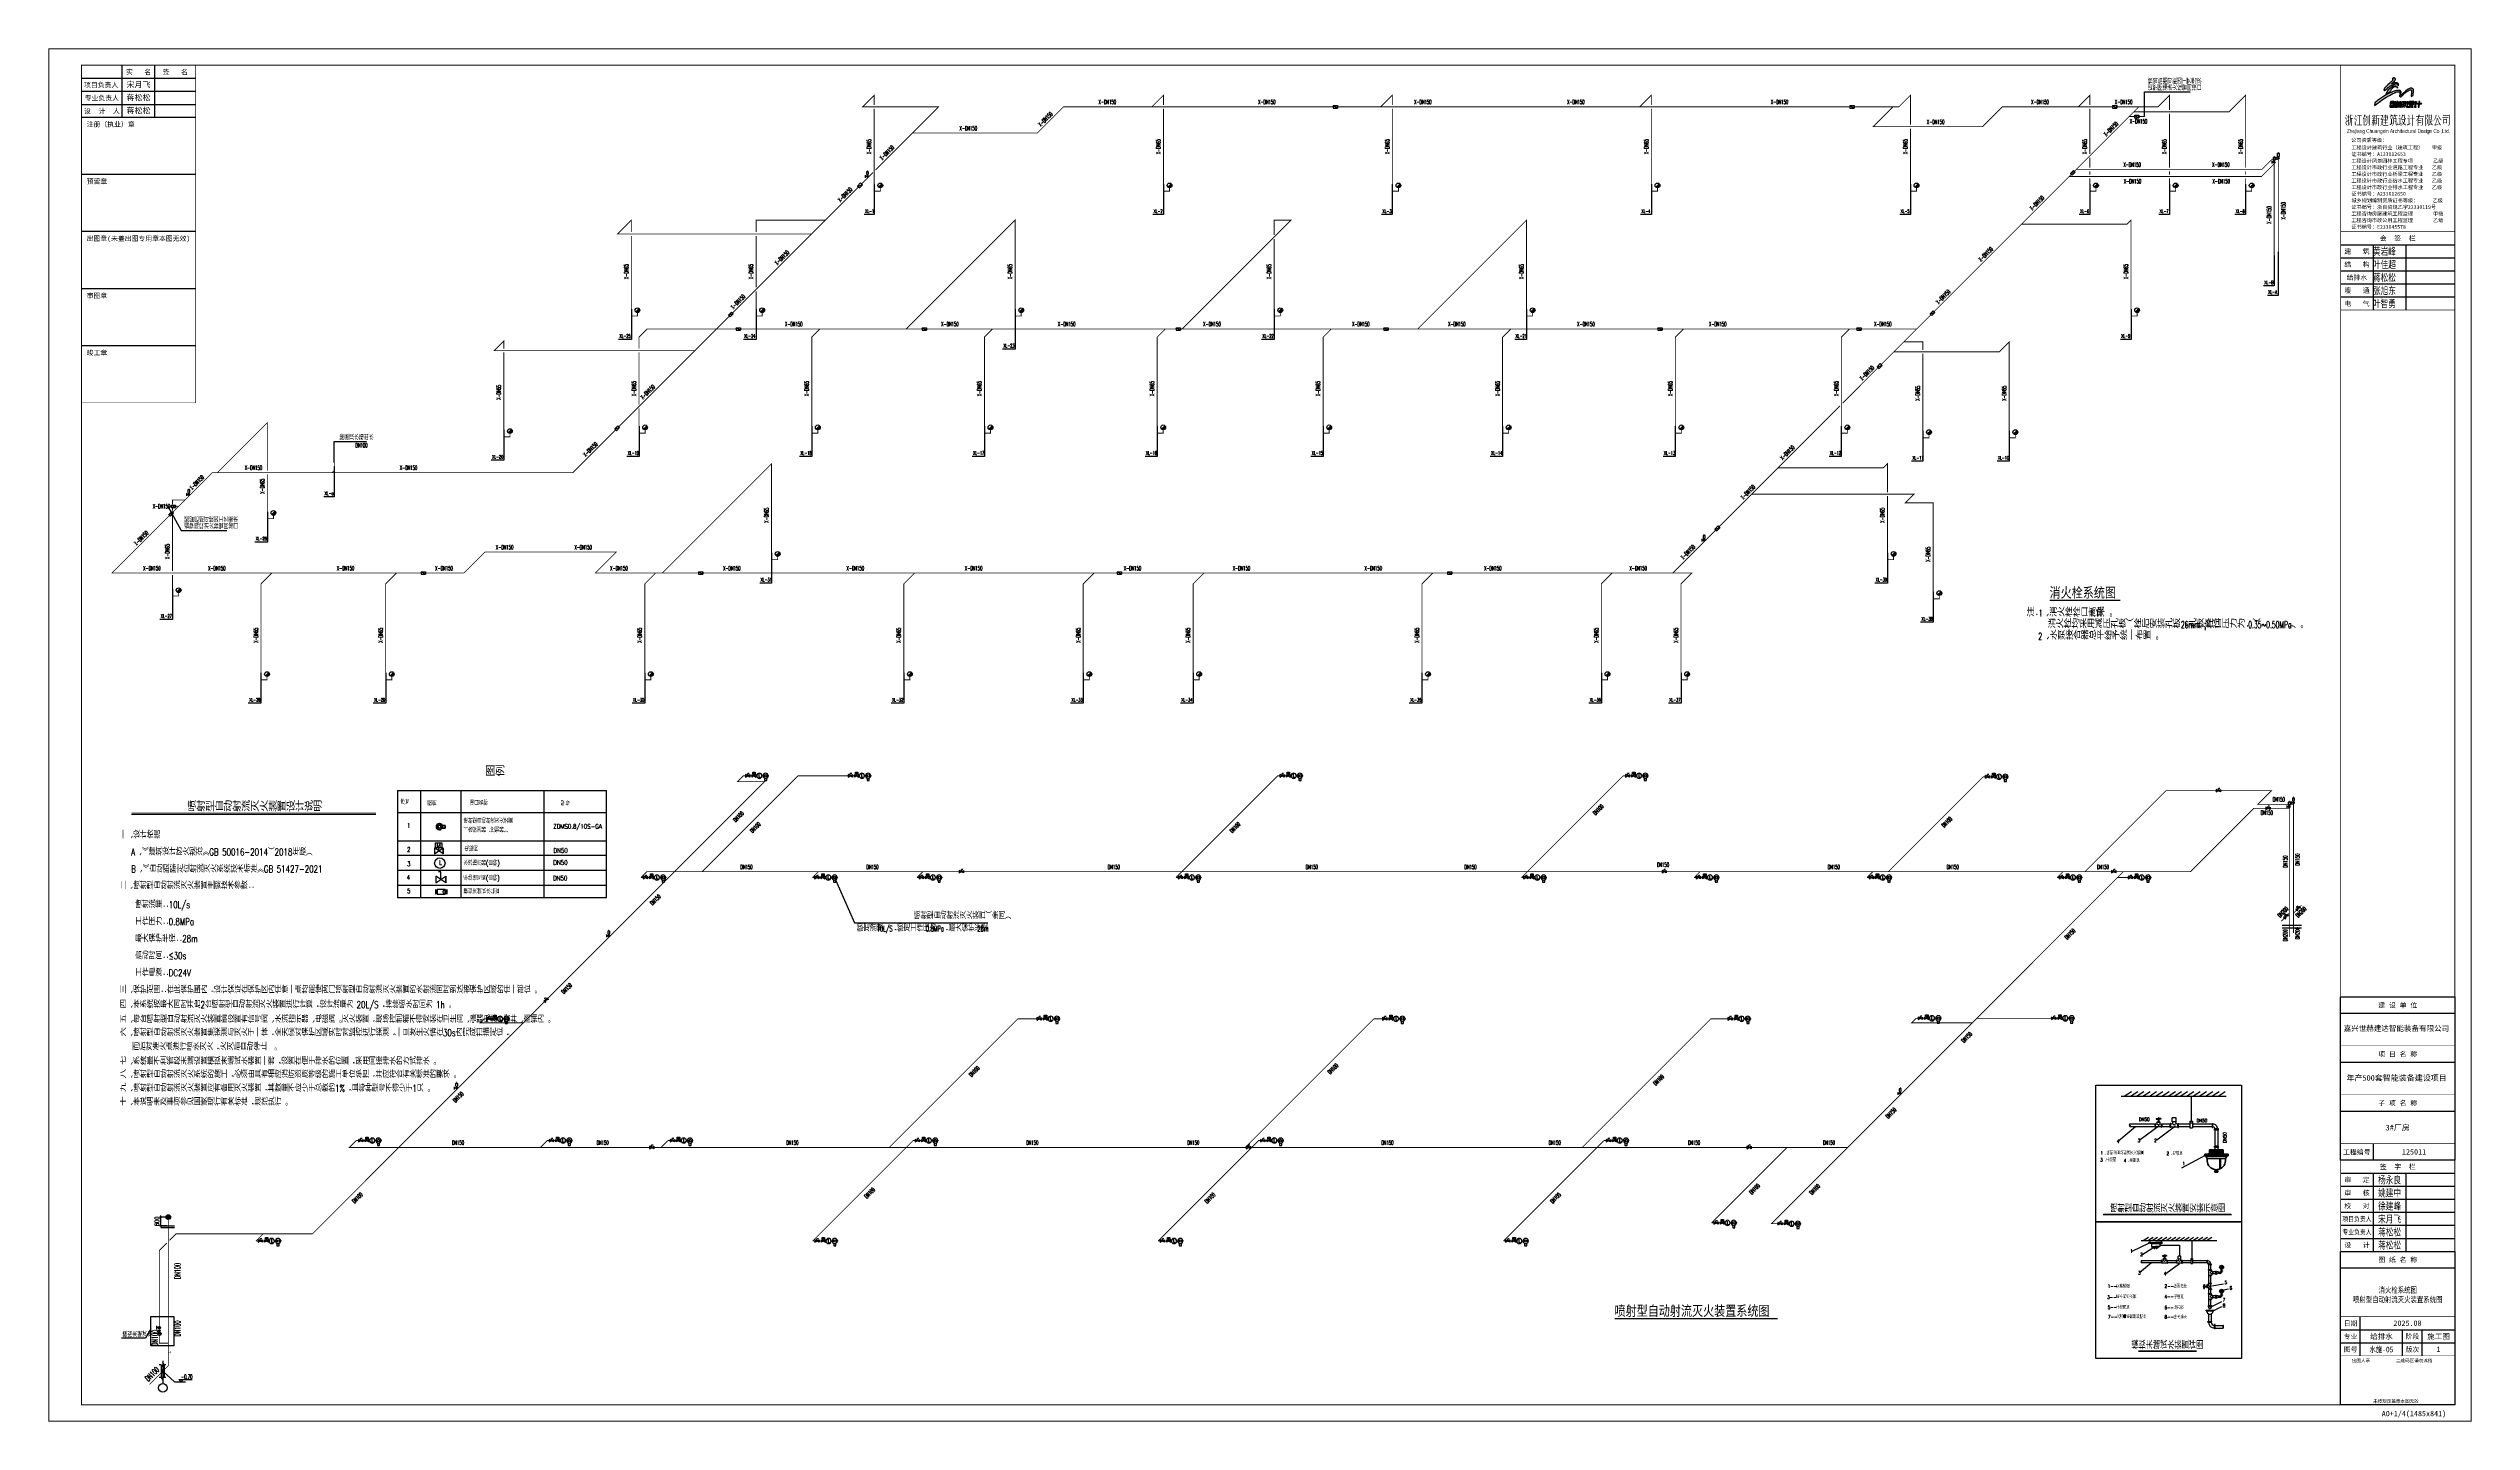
# Model space of a CAD drawing. Extents: x -452079 to 117456, y 3902 to 836955.
# Drawn here: x -328199 to -75664, y 266215 to 409270 of the extents above; entities that cross this region are included whole.
import ezdxf
from ezdxf.enums import TextEntityAlignment as Align

# ---------------------------------------------------------------- set-up
doc = ezdxf.new("R2010")
doc.units = 0
doc.header["$LTSCALE"] = 1000
doc.header["$MEASUREMENT"] = 0
doc.linetypes.add('CONTINOUS', pattern=[0])
doc.linetypes.add('DOTE_30', pattern=[0.726, 0.6, -0.06, 0.006, -0.06])
for name, color, linetype in [('0-cxFrame', 155, 'Continuous'), ('0-辅助线', 1, 'Continuous'), ('6', 7, 'Continuous'), ('DIM_消防', 1, 'Continuous'), ('EVALVE_喷淋', 7, 'Continuous'), ('FM_ZF中水', 2, 'Continuous'), ('FM_ZF喷淋', 6, 'Continuous'), ('FM_ZF消防', 1, 'Continuous'), ('gps-wang', 90, 'Continuous'), ('HZ', 7, 'Continuous'), ('qianming', 155, 'Continuous'), ('S-其他', 3, 'Continuous'), ('SB_ZF污水', 2, 'Continuous'), ('SB_ZF消火栓M', 10, 'Continuous'), ('SB_ZF消防', 1, 'Continuous'), ('TEXT_喷淋', 6, 'Continuous'), ('TEXT_消防', 1, 'Continuous'), ('TEXT_雨水', 4, 'Continuous'), ('TWT_DIM', 3, 'Continuous'), ('TWT_LEAD', 3, 'Continuous'), ('TWT_ZFLEAD', 3, 'Continuous'), ('TWT_ZF文字', 3, 'Continuous'), ('W_DIM', 4, 'Continuous'), ('W_GPS', 4, 'Continuous'), ('图号层', 4, 'Continuous'), ('图名层', 4, 'Continuous'), ('图层1', 5, 'Continuous'), ('水炮设备', 130, 'Continuous'), ('细实线', 4, 'Continuous'), ('给排水wang', 2, 'Continuous'), ('舞台设备', 7, 'Continuous')]:
    doc.layers.add(name, color=color, linetype=linetype)
for name, color, linetype, lineweight in [('0-cxText', 131, 'Continuous', 25), ('Gps-ZF喷淋', 6, 'TG_ZP', 60), ('Gps-ZF消防', 1, 'TG_X', 60), ('Gps-ZF给水', 3, 'TG_J', 60), ('Gps-ZF雨水', 4, 'DOTE_30', 60), ('粗实线', 7, 'Continuous', 40)]:
    doc.layers.add(name, color=color, linetype=linetype, lineweight=lineweight)
doc.styles.add('-宋体', font='', dxfattribs={"width": 0.8})
doc.styles.add('_TCH_DIM', font='SIMPLEX', dxfattribs={"width": 0.75, "bigfont": '@1HZTXT'})
doc.styles.add('_TCH_DIM_T3', font='SIMPLEX', dxfattribs={"width": 0.705882, "bigfont": 'GBCBIG'})
doc.styles.add('_TWT_PIPEDN', font='SIMPLEX', dxfattribs={"width": 0.65, "height": 3.5, "bigfont": 'HZTXT'})
doc.styles.add('_TWT_SERIAL', font='SIMPLEX', dxfattribs={"width": 0.8, "height": 3, "bigfont": 'HZTXT'})
doc.styles.add('BZHZ', font='bzxw', dxfattribs={"width": 0.8, "bigfont": 'bzhz'})
doc.styles.add('cx_biaoti', font='')
doc.styles.add('cx_tuming', font='')
doc.styles.add('cx_tuqian1', font='')
doc.styles.add('HZ', font='SIMPLEX', dxfattribs={"bigfont": 'HZTXT'})
doc.styles.get("Standard").update_dxf_attribs({"font": 'gbenor.shx', "bigfont": 'gbcbig.shx'})
doc.styles.add('TG_LINETYPE', font='SIMPLEX', dxfattribs={"width": 0.8, "height": 3.5, "bigfont": 'HZTXT'})
doc.styles.add('图框宋体', font='', dxfattribs={"width": 0.75})
doc.styles.add('黑体', font='', dxfattribs={"height": 12})
doc.styles.get('-宋体').set_extended_font_data('SimSun')
doc.styles.get('cx_biaoti').set_extended_font_data('SimSun')
doc.styles.get('cx_tuming').set_extended_font_data('SimHei')
doc.styles.get('cx_tuqian1').set_extended_font_data('SimSun')
doc.styles.get('图框宋体').set_extended_font_data('SimSun')
doc.styles.get('黑体').set_extended_font_data('SimHei')
doc.linetypes.add('TG_J', pattern='A,2,-0.3,["J",TG_LINETYPE,S=0.1,R=0,X=-0.23,Y=-0.15],0', length=2.3)
doc.linetypes.add('TG_X', pattern='A,5,-0.3,["X",TG_LINETYPE,S=0.1,R=0,X=-0.23,Y=-0.15],0', length=5.3)
doc.linetypes.add('TG_ZP', pattern='A,3,-0.6,["ZP",TG_LINETYPE,S=0.1,R=0,X=-0.52,Y=-0.15],0', length=3.6)
doc.dimstyles.new('_TCH_ARCH&&150', dxfattribs={"dimtxt": 446.25, "dimasz": 150, "dimexe": 150, "dimexo": 150, "dimgap": 189.375, "dimtad": 1, "dimdec": 0, "dimzin": 0, "dimdsep": 46, "dimtxsty": '_TCH_DIM_T3', "dimblk": 'ARCHTICK', "dimcen": 0.09, "dimclrt": 7, "dimazin": 2, "dimtfac": 1, "dimtdec": 0, "dimtix": 1, "dimtmove": 2, "dimatfit": 3, "dimfxl": 0, "dimtolj": 1, "dimtzin": 0, "dimarcsym": 0})

# ---------------------------------------------------------------- blocks, each defined once
blk = doc.blocks.new('$VALVE$00000751')
for p, q in [((-53, -108), (-53, -221)), ((-53, -221), (53, -221)), ((53, -221), (53, -108))]:
    blk.add_line(p, q)
blk.add_lwpolyline([(-120, 0, 1), (120, 0, 1), (-120, 0, 1.7664199)], format="xyb")
blk.add_circle((0, 0), 60)
for p in [(-120, 0), (120, 0)]:
    blk.add_point(p)
blk = doc.blocks.new('$VALVE$00000558')
for p, q in [((-125, 72), (125, -72)), ((125, 72), (-125, -72)), ((-125, 72), (-125, -72)), ((0, 0), (0, 104)), ((125, 72), (125, -72))]:
    blk.add_line(p, q)
blk.add_lwpolyline([(73, 106), (-66, 106), (-66, 206), (73, 206)], close=True)
for p in [(-125, 0), (125, 0)]:
    blk.add_point(p)
at = {"style": 'HZ', "width": 0.948502}
blk.add_text('M', height=69.3, dxfattribs=at).set_placement((-24, 125), (26, 125), align=Align.FIT)
blk = doc.blocks.new('$VALVE$00000531')
at = {"color": 7}
for p, q in [((-23, 104), (-23, -83)), ((-23, -83), (61, -83))]:
    blk.add_line(p, q, dxfattribs=at)
blk.add_lwpolyline([(-150, 0, 1), (150, 0, 1), (-150, 0, 0.8081788)], format="xyb")
for p in [(-150, 0), (150, 0)]:
    blk.add_point(p)
blk = doc.blocks.new('$VALVE$00000437')
for p in [(0, 0), (87, 124)]:
    blk.add_line(p, (0, 124))
blk.add_lwpolyline([(-125, -72), (125, 72), (125, -72), (-125, 72)], close=True)
for p in [(-125, 0), (125, 0)]:
    blk.add_point(p)
blk = doc.blocks.new('A$C089F5A68')
at = {"layer": 'Gps-ZF喷淋', "linetype": 'TG_ZP', "const_width": 90}
for points in [[(0, 497), (224, 497)], [(675, 497), (877, 497)], [(1327, 497), (1384, 497)], [(1924, 497), (2308, 497)]]:
    blk.add_lwpolyline(points, dxfattribs=at)
at = {"layer": 'FM_ZF中水', "xscale": -2.25, "yscale": -2.25, "zscale": 2.25, "rotation": 180.437234267963}
blk.add_blockref('$VALVE$00000751', (2308, 497), dxfattribs=at)
at = {"layer": 'FM_ZF喷淋', "xscale": 1.8, "yscale": 1.8, "zscale": 1.8}
for name, p in [('$VALVE$00000437', (449, 497)), ('$VALVE$00000558', (1102, 497)), ('$VALVE$00000531', (1654, 497))]:
    blk.add_blockref(name, p, dxfattribs=at)
blk = doc.blocks.new('$VALVE$00000497')
for p, q in [((78, 138), (-78, 138)), ((0, 50), (0, 138))]:
    blk.add_line(p, q)
at = {"const_width": 49.6}
blk.add_lwpolyline([(25, 0, 1), (-25, 0, 1)], format="xyb", close=True, dxfattribs=at)
blk.add_circle((0, 0), 50)
blk = doc.blocks.new('pqf')
at = {"layer": '给排水wang'}
for p, q in [((75, 429), (-75, 429)), ((-75, 429), (-75, 283)), ((75, 283), (75, 429))]:
    blk.add_line(p, q, dxfattribs=at)
at = {"layer": '给排水wang', "linetype": 'Continuous', "const_width": 45}
for points in [[(0, 429), (0, 542)], [(0, 208), (0, 0)]]:
    blk.add_lwpolyline(points, dxfattribs=at)
at = {"layer": '给排水wang'}
blk.add_arc((0, 283), 75, 180, 0, dxfattribs=at)
at = {"layer": '给排水wang', "xscale": -1.2, "yscale": -1.2, "zscale": 1.2, "rotation": 270}
blk.add_blockref('$VALVE$00000497', (0, 104), dxfattribs=at)
blk = doc.blocks.new('A$C490864E8')
at = {"layer": 'HZ'}
for points in [[(7332, 5351), (7281, 5320), (7296, 5305)], [(7333, 5351), (7313, 5294), (7296, 5305)], [(7332, 3964), (7281, 3933), (7296, 3919)], [(7333, 3964), (7313, 3908), (7296, 3918)]]:
    blk.add_hatch(color=8, dxfattribs=at).paths.add_polyline_path(points)
at = {"layer": 'HZ', "color": 0}
for p, q in [((2749, 6828), (3053, 7024)), ((3010, 6828), (3315, 7024)), ((3271, 6828), (3576, 7024)), ((3532, 6828), (3837, 7024)), ((3804, 6828), (4109, 7024)), ((4065, 6828), (4370, 7024)), ((4326, 6828), (4631, 7024)), ((4587, 6828), (4892, 7024)), ((4838, 6828), (5142, 7024)), ((5099, 6828), (5403, 7024)), ((5360, 6828), (5664, 7024)), ((5621, 6828), (5926, 7024)), ((5893, 6828), (6198, 7024)), ((6154, 6828), (6459, 7024)), ((6415, 6828), (6720, 7024)), ((3082, 6675), (2093, 6199)), ((2629, 6828), (7013, 6828)), ((3811, 5660), (2640, 5660)), ((3302, 6382), (2661, 5980)), ((3050, 6719), (3459, 6719)), ((3144, 6665), (3050, 6719)), ((3131, 6831), (3131, 6720)), ((3459, 6665), (3144, 6665)), ((3221, 6663), (3221, 6487)), ((3221, 6487), (3459, 6487)), ((3222, 6656), (3459, 6656)), ((3222, 6488), (3330, 6397)), ((3330, 6397), (3459, 6397)), ((3869, 6719), (3459, 6719)), ((3459, 6665), (3775, 6665)), ((3697, 6656), (3459, 6656)), ((3589, 6397), (3459, 6397)), ((3698, 6487), (3460, 6487)), ((3697, 6488), (3589, 6397)), ((3698, 6663), (3698, 6487)), ((3705, 6565), (4840, 6565)), ((3775, 6665), (3869, 6719)), ((3776, 6831), (3776, 6720)), ((3811, 5514), (3811, 5683)), ((3837, 5683), (3811, 5683)), ((3837, 5514), (3837, 5683)), ((3869, 5955), (3943, 5955)), ((3869, 5955), (3869, 5918)), ((3869, 5918), (3985, 5918)), ((4069, 5774), (3902, 5774)), ((3902, 5747), (3902, 5774)), ((4069, 5747), (3902, 5747)), ((3926, 5668), (3985, 5611)), ((3966, 5894), (3966, 5774)), ((4100, 5918), (3984, 5918)), ((4044, 5668), (3985, 5611)), ((4003, 5894), (4003, 5774)), ((4100, 5955), (4026, 5955)), ((4069, 5747), (4069, 5774)), ((4100, 5955), (4100, 5918)), ((4132, 5514), (4132, 5683)), ((4132, 5683), (4158, 5683)), ((4158, 5514), (4158, 5683)), ((4668, 5660), (4158, 5660)), ((4668, 5518), (4668, 5687)), ((4695, 5687), (4668, 5687)), ((4695, 5518), (4695, 5687)), ((4760, 5751), (4760, 5923)), ((4927, 5923), (4760, 5923)), ((4927, 5751), (4760, 5751)), ((4784, 5672), (4843, 5615)), ((4840, 6565), (4840, 5925)), ((4902, 5672), (4843, 5615)), ((4927, 5751), (4927, 5923)), ((4989, 5687), (5016, 5687)), ((4989, 5518), (4989, 5687)), ((5016, 5518), (5016, 5687)), ((5502, 5660), (5016, 5660)), ((5502, 5781), (5502, 5502)), ((5502, 5781), (5607, 5781)), ((5502, 5708), (5607, 5708)), ((5556, 6828), (5556, 5781)), ((5607, 5781), (5607, 5502)), ((6439, 5660), (5607, 5660)), ((6439, 5517), (6439, 5686)), ((6439, 5686), (6466, 5686)), ((6466, 5517), (6466, 5686)), ((3228, 5540), (2532, 4955)), ((3811, 5543), (2649, 5543)), ((3837, 5514), (3811, 5514)), ((3837, 5540), (4132, 5540)), ((4840, 5485), (4053, 4900)), ((4132, 5514), (4158, 5514)), ((4668, 5543), (4158, 5543)), ((4695, 5518), (4668, 5518)), ((4695, 5544), (4989, 5544)), ((4989, 5518), (5016, 5518)), ((5502, 5543), (5016, 5543)), ((5502, 5502), (5607, 5502)), ((6439, 5543), (5607, 5543)), ((6251, 4288), (6288, 4288)), ((6251, 4288), (6251, 4214)), ((6288, 4288), (6288, 4172)), ((6460, 4257), (6433, 4257)), ((6433, 4257), (6433, 4090)), ((6439, 5517), (6466, 5517)), ((6460, 4257), (6460, 4090)), ((6522, 5144), (6691, 5144)), ((6522, 5117), (6522, 5144)), ((6522, 5117), (6691, 5117)), ((6522, 4823), (6691, 4823)), ((6522, 4823), (6522, 4796)), ((6522, 4796), (6691, 4796)), ((6692, 5455), (6523, 5455)), ((6523, 5428), (6523, 5455)), ((6692, 5428), (6523, 5428)), ((6692, 4346), (6523, 4346)), ((6523, 4319), (6523, 4346)), ((6692, 4319), (6523, 4319)), ((6539, 4232), (6596, 4173)), ((6548, 5141), (6548, 5428)), ((6548, 4823), (6548, 5117)), ((6548, 4351), (6548, 4796)), ((6676, 5030), (6619, 4971)), ((6676, 4912), (6619, 4971)), ((6665, 5141), (6665, 5428)), ((6665, 4351), (6665, 4796)), ((6666, 4025), (6666, 4319)), ((6691, 5117), (6691, 5144)), ((6691, 4823), (6691, 4796)), ((6692, 5428), (6692, 5455)), ((6692, 4319), (6692, 4346)), ((6709, 4210), (7396, 4327)), ((6755, 5055), (6782, 5055)), ((6755, 5055), (6755, 4888)), ((6755, 4888), (6782, 4888)), ((6782, 5055), (6782, 4888)), ((6782, 5031), (6937, 5031)), ((6782, 4914), (6937, 4914)), ((6937, 5055), (6964, 5055)), ((6937, 5055), (6937, 4888)), ((6937, 4888), (6964, 4888)), ((6964, 5055), (6964, 4888)), ((6964, 5055), (7071, 5030)), ((6964, 4888), (7071, 4914)), ((7071, 5030), (7088, 5030)), ((7071, 5030), (7071, 4914)), ((7087, 5030), (7087, 4914)), ((7088, 5006), (7175, 5006)), ((7088, 4936), (7175, 4936)), ((7174, 5017), (7191, 5017)), ((7174, 4926), (7191, 4926)), ((7175, 5017), (7175, 4926)), ((7191, 5017), (7191, 4926)), ((7335, 5354), (7225, 5217)), ((7330, 5080), (7239, 5080)), ((7239, 5080), (7239, 5063)), ((7330, 5063), (7239, 5063)), ((7250, 5080), (7250, 5203)), ((7335, 5353), (7281, 5320)), ((7281, 5320), (7296, 5305)), ((7313, 5294), (7296, 5305)), ((7334, 5354), (7313, 5294)), ((7320, 5080), (7320, 5203)), ((7330, 5080), (7330, 5063)), ((6251, 4057), (6251, 4131)), ((6251, 4057), (6288, 4057)), ((6288, 4057), (6288, 4173)), ((6313, 4191), (6433, 4191)), ((6313, 4154), (6433, 4154)), ((6460, 4090), (6433, 4090)), ((6511, 3064), (6703, 3064)), ((6511, 3064), (6511, 3037)), ((6511, 3037), (6703, 3037)), ((6511, 3037), (6547, 2913)), ((6522, 3758), (6691, 3758)), ((6522, 3731), (6522, 3758)), ((6522, 3731), (6691, 3731)), ((6522, 3437), (6691, 3437)), ((6522, 3437), (6522, 3410)), ((6522, 3410), (6691, 3410)), ((6692, 4025), (6523, 4025)), ((6523, 4025), (6523, 3998)), ((6692, 3998), (6523, 3998)), ((6539, 4114), (6596, 4173)), ((6547, 2914), (6607, 2914)), ((6547, 2913), (6547, 2893)), ((6547, 2893), (6607, 2893)), ((6548, 3758), (6548, 3998)), ((6548, 3437), (6548, 3731)), ((6548, 3064), (6548, 3410)), ((6667, 2914), (6607, 2914)), ((6667, 2893), (6607, 2893)), ((6676, 3643), (6619, 3584)), ((6676, 3525), (6619, 3584)), ((6665, 3758), (6665, 3998)), ((6665, 3064), (6665, 3410)), ((6703, 3037), (6667, 2913)), ((6667, 2913), (6667, 2893)), ((6691, 3731), (6691, 3758)), ((6691, 3437), (6691, 3410)), ((6692, 4025), (6692, 3998)), ((6703, 3064), (6703, 3037)), ((6709, 3002), (7295, 3295)), ((6755, 3669), (6755, 3502)), ((6755, 3669), (6782, 3669)), ((6755, 3502), (6782, 3502)), ((6782, 3669), (6782, 3502)), ((6782, 3644), (6937, 3644)), ((6782, 3527), (6937, 3527)), ((6874, 2800), (7295, 3002)), ((6937, 3669), (6937, 3502)), ((6937, 3669), (6964, 3669)), ((6937, 3502), (6964, 3502)), ((6964, 3669), (6964, 3502)), ((6964, 3668), (7071, 3643)), ((6964, 3502), (7071, 3527)), ((7071, 3643), (7071, 3527)), ((7071, 3643), (7088, 3643)), ((7071, 3527), (7088, 3527)), ((7087, 3643), (7087, 3527)), ((7088, 3620), (7175, 3620)), ((7088, 3550), (7175, 3550)), ((7174, 3630), (7191, 3630)), ((7174, 3539), (7191, 3539)), ((7175, 3630), (7175, 3539)), ((7191, 3630), (7191, 3539)), ((7335, 3968), (7225, 3831)), ((7239, 3693), (7239, 3676)), ((7330, 3693), (7239, 3693)), ((7330, 3677), (7239, 3677)), ((7250, 3693), (7250, 3816)), ((7335, 3966), (7281, 3933)), ((7281, 3933), (7296, 3919)), ((7313, 3908), (7296, 3918)), ((7334, 3967), (7313, 3908)), ((7320, 3693), (7320, 3816)), ((7330, 3693), (7330, 3676)), ((7405, 3972), (7688, 4027)), ((6382, 2801), (6837, 2801)), ((6382, 2768), (6382, 2801)), ((6382, 2768), (6837, 2768)), ((6490, 2142), (6725, 2142)), ((6490, 2099), (6490, 2142)), ((6490, 2099), (6725, 2099)), ((6531, 2585), (6531, 2142)), ((6682, 2586), (6682, 2142)), ((6725, 2099), (6725, 2142)), ((6837, 2768), (6837, 2801)), ((6908, 1960), (6866, 1960)), ((6866, 1721), (6866, 1960)), ((6908, 1721), (6866, 1721)), ((6908, 1721), (6908, 1960)), ((6908, 1916), (7365, 1916)), ((6908, 1762), (7365, 1762))]:
    blk.add_line(p, q, dxfattribs=at)
for centre, radius in [((7283, 5283), 113), ((7281, 5285), 89.6), ((7283, 3897), 113), ((7281, 3898), 89.6)]:
    blk.add_circle(centre, radius, dxfattribs=at)
for centre, radius, start, end in [((2647, 5629), 29.3, 93.77412, 273.85972), ((3395, 6392), 32, 170.65314, 9.34686), ((3524, 6391), 32.3, 167.83169, 12.16831), ((3838, 5747), 90, 269.5833, 0.0133), ((3984, 5947), 41.5, 88.92927, 167.79399), ((3983, 5930), 40, 197.18425, 272.58385), ((3985, 5947), 41.5, 12.20601, 91.07073), ((3986, 5930), 40, 267.41615, 342.81575), ((4132, 5747), 90, 179.9867, 269.69391), ((4696, 5751), 90, 269.5833, 0.0133), ((4990, 5751), 90, 179.9867, 269.69391), ((6455, 5450), 210, 1.32978, 87.08066), ((2662, 5572), 33.1, 121.67677, 245.95708), ((2642, 5571), 29.9, 282.48711, 77.51289), ((6260, 4173), 41.5, 102.20601, 181.07073), ((6277, 4174), 40, 357.41615, 72.81575), ((6460, 4320), 90, 269.9867, 359.69391), ((6461, 5457), 86.8, 359.30352, 86.12382), ((6755, 5118), 90, 180.30609, 270.0133), ((6755, 4824), 90, 89.9867, 180.4167), ((7191, 5066), 59.8, 269.82101, 357.24316), ((7189, 5069), 132, 270.94283, 357.65996), ((6260, 4172), 41.5, 178.92927, 257.79399), ((6277, 4171), 40, 287.18425, 2.58385), ((6460, 4026), 90, 359.5833, 90.0133), ((6755, 3731), 90, 180.30609, 270.0133), ((6755, 3437), 90, 89.9867, 180.4167), ((7189, 3682), 132, 270.94283, 357.65996), ((7191, 3679), 59.8, 269.82101, 357.24316), ((6606, 2747), 178, 173.37916, 6.62084), ((6870, 2099), 339, 180, 269.25115), ((6874, 2108), 192, 182.47562, 267.6517), ((7372, 1875), 41.3, 100.767, 264.96207), ((7361, 1798), 37.2, 269.3233, 77.98691), ((7356, 1874), 42.3, 287.56805, 78.16102)]:
    blk.add_arc(centre, radius, start, end, dxfattribs=at)
at = {"layer": 'W_DIM'}
for p, q in [((434, 8343), (7853, 8343)), ((2478, 431), (5832, 431))]:
    blk.add_line(p, q, dxfattribs=at)
at = {"layer": 'W_DIM', "const_width": 32}
for points in [[(434, 8396), (7853, 8396)], [(2478, 485), (5832, 485)]]:
    blk.add_lwpolyline(points, dxfattribs=at)
at = {"layer": '图层1'}
for p, q in [((1641, 15188), (2063, 15459)), ((2002, 15188), (2424, 15459)), ((2364, 15188), (2785, 15459)), ((2725, 15188), (3147, 15459)), ((3101, 15188), (3523, 15459)), ((3463, 15188), (3884, 15459)), ((3824, 15188), (4246, 15459)), ((4185, 15188), (4607, 15459)), ((4532, 15188), (4953, 15459)), ((4893, 15188), (5315, 15459)), ((5254, 15188), (5676, 15459)), ((5616, 15188), (6037, 15459)), ((5992, 15188), (6414, 15459)), ((6353, 15188), (6775, 15459)), ((6715, 15188), (7136, 15459)), ((7076, 15188), (7498, 15459)), ((1475, 15188), (7543, 15188)), ((5525, 15188), (5525, 13740))]:
    blk.add_line(p, q, dxfattribs=at)
at = {"layer": '图层1', "color": 7}
for p, q in [((2305, 13406), (1341, 12596)), ((3435, 13572), (1971, 13572)), ((3435, 13410), (1983, 13410)), ((3662, 13462), (2572, 12652)), ((3435, 13396), (3435, 13586)), ((3465, 13586), (3435, 13586)), ((3465, 13396), (3435, 13396)), ((3465, 13396), (3465, 13586)), ((3465, 13425), (3795, 13425)), ((3500, 13891), (3584, 13891)), ((3500, 13891), (3500, 13849)), ((3500, 13849), (3631, 13849)), ((4615, 13458), (3525, 12648)), ((3725, 13687), (3538, 13687)), ((3538, 13657), (3538, 13687)), ((3725, 13657), (3538, 13657)), ((3564, 13568), (3631, 13504)), ((3610, 13822), (3610, 13687)), ((3760, 13849), (3630, 13849)), ((3697, 13568), (3631, 13504)), ((3651, 13822), (3651, 13687)), ((3760, 13891), (3677, 13891)), ((3725, 13657), (3725, 13687)), ((3760, 13891), (3760, 13849)), ((3795, 13396), (3795, 13586)), ((3795, 13586), (3825, 13586)), ((3795, 13396), (3825, 13396)), ((3825, 13586), (3825, 13396)), ((4298, 13572), (3825, 13572)), ((4298, 13410), (3825, 13410)), ((4335, 13610), (4298, 13610)), ((4298, 13376), (4298, 13610)), ((4335, 13376), (4298, 13376)), ((4335, 13376), (4335, 13610)), ((4335, 13412), (4742, 13412)), ((4656, 13936), (4425, 13936)), ((4425, 13698), (4425, 13936)), ((4656, 13698), (4425, 13698)), ((4457, 13589), (4539, 13510)), ((4621, 13589), (4539, 13510)), ((4656, 13698), (4656, 13936)), ((4742, 13610), (4779, 13610)), ((4742, 13376), (4742, 13610)), ((4742, 13376), (4779, 13376)), ((4779, 13376), (4779, 13610)), ((5451, 13572), (4779, 13572)), ((5451, 13410), (4779, 13410)), ((5451, 13740), (5451, 13353)), ((5451, 13740), (5596, 13740)), ((5451, 13639), (5596, 13639)), ((5451, 13353), (5596, 13353)), ((5596, 13740), (5596, 13353)), ((6748, 13572), (5596, 13572)), ((6748, 13410), (5596, 13410)), ((6748, 13608), (6785, 13608)), ((6748, 13374), (6748, 13608)), ((6748, 13374), (6785, 13374)), ((6785, 13374), (6785, 13608)), ((7098, 13288), (6865, 13288)), ((6865, 13251), (6865, 13288)), ((7098, 13251), (6865, 13251)), ((6865, 13214), (6865, 13251)), ((7098, 13251), (6865, 13251)), ((7098, 13214), (6865, 13214)), ((7098, 13251), (7098, 13288)), ((7098, 13214), (7098, 13251)), ((6626, 11914), (4965, 11012)), ((7098, 12295), (6864, 12295)), ((6864, 12258), (6864, 12295)), ((7098, 12258), (6864, 12258)), ((7098, 12258), (6864, 12258)), ((6864, 12221), (6864, 12258)), ((7098, 12221), (6864, 12221)), ((6900, 12221), (6900, 12085)), ((7063, 12221), (7063, 12085)), ((7098, 12258), (7098, 12295)), ((7098, 12221), (7098, 12258))]:
    blk.add_line(p, q, dxfattribs=at)
for centre, radius, start, end in [((1981, 13530), 40.5, 93.77412, 273.85972), ((2002, 13450), 45.9, 121.67677, 245.95708), ((1975, 13449), 41.4, 282.48711, 77.51289), ((3466, 13657), 101, 269.5833, 0.0133), ((3630, 13881), 46.7, 88.92927, 167.79399), ((3628, 13862), 44.9, 197.18425, 272.58385), ((3631, 13881), 46.7, 12.20601, 91.07073), ((3632, 13862), 44.9, 267.41615, 342.81575), ((3796, 13657), 101, 179.9867, 269.69391), ((4335, 13698), 125, 269.5833, 0.0133), ((4742, 13698), 125, 179.9867, 269.69391), ((6778, 13298), 274, 357.84998, 88.51038), ((6779, 13290), 121, 359.68818, 86.81496)]:
    blk.add_arc(centre, radius, start, end, dxfattribs=at)
at = {"layer": '粗实线', "color": 7}
for p, q in [((6583, 11819), (6303, 11819)), ((6303, 11736), (6303, 11819)), ((7584, 11736), (6303, 11736)), ((6376, 11719), (6376, 11736)), ((6376, 11719), (6456, 11576)), ((7584, 11719), (6376, 11719)), ((6456, 11445), (6456, 11576)), ((7504, 11576), (6456, 11576)), ((6583, 12085), (6583, 11819)), ((6583, 12085), (6915, 12085)), ((6583, 11819), (7377, 11819)), ((6904, 12085), (7056, 12085)), ((7377, 12085), (7046, 12085)), ((7225, 11540), (7190, 11540)), ((7190, 10972), (7190, 11540)), ((7225, 10989), (7225, 11540)), ((7377, 12085), (7377, 11819)), ((7377, 11819), (7657, 11819)), ((7584, 11719), (7504, 11576)), ((7504, 11445), (7504, 11576)), ((7584, 11719), (7584, 11736)), ((7657, 11736), (7584, 11736)), ((7657, 11736), (7657, 11819)), ((6904, 10870), (6901, 10867)), ((6901, 10780), (6901, 10867)), ((6904, 10778), (6901, 10780)), ((6904, 10870), (7050, 10870)), ((6904, 10778), (7056, 10778)), ((6910, 10934), (6910, 10870)), ((7050, 10933), (7050, 10870)), ((7050, 10870), (7056, 10870)), ((7059, 10867), (7056, 10870)), ((7059, 10780), (7056, 10778)), ((7059, 10780), (7059, 10867))]:
    blk.add_line(p, q, dxfattribs=at)
for centre, radius, start, end in [((6982, 11453), 525, 180.84594, 262.19433), ((6979, 11453), 525, 277.80833, 359.15406), ((6982, 11453), 524, 262.17143, 277.49601)]:
    blk.add_arc(centre, radius, start, end, dxfattribs=at)
at = {"layer": '细实线', "color": 7}
for p, q in [((6900, 13214), (6900, 12295)), ((7063, 13214), (7063, 12295))]:
    blk.add_line(p, q, dxfattribs=at)
at = {"layer": '细实线', "color": 3}
for p, q in [((6608, 12085), (6608, 11819)), ((6634, 12085), (6634, 11819)), ((6660, 12085), (6660, 11819)), ((6687, 12085), (6687, 11819)), ((6713, 12085), (6713, 11819)), ((6739, 12085), (6739, 11819)), ((6765, 12085), (6765, 11819)), ((6791, 12085), (6791, 11819)), ((6817, 12085), (6817, 11819)), ((6844, 12085), (6844, 11819)), ((6870, 12085), (6870, 11819)), ((6896, 12085), (6896, 11819)), ((6922, 12085), (6922, 11819)), ((6948, 12085), (6948, 11819)), ((6975, 12085), (6975, 11819)), ((7000, 12085), (7000, 11819)), ((7027, 12085), (7027, 11819)), ((7053, 12085), (7053, 11819)), ((7079, 12085), (7079, 11819)), ((7106, 12085), (7106, 11819)), ((7132, 12085), (7132, 11819)), ((7158, 12085), (7158, 11819)), ((7184, 12085), (7184, 11819)), ((7210, 12085), (7210, 11819)), ((7237, 12085), (7237, 11819)), ((7263, 12085), (7263, 11819)), ((7289, 12085), (7289, 11819)), ((7315, 12085), (7315, 11819)), ((7341, 12085), (7341, 11819)), ((7368, 12085), (7368, 11819))]:
    blk.add_line(p, q, dxfattribs=at)
at = {"layer": '舞台设备', "color": 1}
for points in [[(0, 15823), (8428, 15823), (8428, 7911), (0, 7911)], [(0, 7911), (8428, 7911), (8428, 0), (0, 0)]]:
    blk.add_lwpolyline(points, close=True, dxfattribs=at)
at = {"layer": 'HZ', "color": 0, "style": '_TCH_DIM', "width": 0.75}
for s, p in [('1', (1983, 6126)), ('2', (2569, 5925)), ('1--', (690, 4086)), ('安装底座', (1175, 4078)), ('3', (2441, 4863)), ('4', (3943, 4808)), ('2--', (3981, 4087)), ('探测组件', (4501, 4087)), ('5', (7453, 4305)), ('3--', (659, 3449)), ('5--', (689, 2862)), ('手动闸阀', (1175, 2858)), ('最不利点水管', (1175, 3477)), ('4--', (3970, 3482)), ('6--', (3978, 2851)), ('电磁阀', (4501, 3468)), ('压力表', (4501, 2848)), ('7', (7350, 3295)), ('8', (7350, 2965)), ('6', (7741, 3985)), ('7--', (703, 2309)), ('变流量系数模拟喷头', (1175, 2324)), ('8--', (3982, 2312)), ('排水漏斗', (4501, 2286))]:
    blk.add_text(s, height=200, dxfattribs=at).set_placement(p)
at = {"layer": 'W_DIM', "color": 1, "style": '_TCH_DIM', "width": 0.75}
for s, height, p in [('喷射型自动射流灭火装置安装示意图', 426.67, (4159, 8729)), ('模拟末端试水装置详图', 426.7, (4135, 818))]:
    blk.add_text(s, height=height, dxfattribs=at).set_placement(p, align=Align.MIDDLE)
at = {"layer": '图层1', "color": 7, "style": '_TCH_DIM', "width": 0.75}
for s, p in [('4', (1215, 12469)), ('3', (2420, 12525)), ('2', (3373, 12521)), ('1', (5021, 11191))]:
    blk.add_text(s, height=200, dxfattribs=at).set_placement(p)
for p in [(2804, 13743), (6144, 13673)]:
    blk.add_text('DN50', height=200, dxfattribs=at).set_placement(p, align=Align.CENTER)
blk.add_text('DN50', height=200, rotation=90, dxfattribs=at).set_placement((7565, 12789), align=Align.CENTER)
at = {"layer": '水炮设备', "color": 7, "style": '_TCH_DIM', "width": 0.75}
for s, p in [('3、手动阀', (252, 11395)), ('1、喷射型自动射流灭火装置', (274, 11800)), ('4、支管道', (1612, 11365)), ('2、电磁阀', (4096, 11769))]:
    blk.add_text(s, height=200, dxfattribs=at).set_placement(p)
blk = doc.blocks.new('A$C011A1806')
for p, q in [((169, 259), (0, 257)), ((0, 257), (1, 98)), ((1, 98), (171, 99))]:
    blk.add_line(p, q)
blk.add_lwpolyline([(330, 360, 1), (333, 0, 1), (330, 360, 1.7664199)], format="xyb")
blk.add_circle((331, 180), 90)
blk = doc.blocks.new('A$C065B32B7')
at = {"color": 7, "linetype": 'ByBlock'}
for p, q in [((0, 1588), (12084, 1588)), ((0, 732), (12084, 732)), ((0, 0), (12084, 0))]:
    blk.add_line(p, q, dxfattribs=at)
at = {"color": 7}
blk.add_circle((2443, 1998, 0), 303, dxfattribs=at)
at = {"layer": 'W_GPS', "color": 7, "ltscale": 5}
blk.add_line((2507, 1494), (2374, 1494), dxfattribs=at)
at = {"layer": '细实线', "color": 7}
for p, q in [((3683, 4938), (3683, 6209)), ((8485, 4938), (8485, 6209)), ((12084, 2468), (12084, 6209)), ((3683, 2468), (3683, 4938)), ((8485, 2468), (8485, 4938)), ((2131, 2875), (2131, 2541)), ((2633, 2541), (2131, 2875)), ((2131, 2541), (2633, 2875)), ((2131, 2875), (2131, 2541)), ((2382, 2708), (2382, 2887)), ((2633, 2541), (2633, 2875)), ((2633, 2875), (2633, 2541)), ((2507, 1058), (2507, 1494)), ((3683, 0), (3683, 2468)), ((8485, 0), (8485, 2468)), ((12084, 1118), (12084, 2468)), ((2193, 466), (2193, 196)), ((2215, 1253), (2215, 864)), ((2800, 864), (2215, 1253)), ((2215, 864), (2800, 1253)), ((2215, 1253), (2215, 864)), ((2241, 466), (2241, 196)), ((2289, 466), (2289, 196)), ((2752, 466), (2289, 466)), ((2289, 196), (2752, 196)), ((2752, 196), (2752, 466)), ((2800, 864), (2800, 1253)), ((2800, 1253), (2800, 864)), ((2800, 466), (2800, 196)), ((2848, 466), (2848, 196)), ((12084, 0), (12084, 1118))]:
    blk.add_line(p, q, dxfattribs=at)
for points in [[(0, 6209), (12084, 6209)], [(0, 6209), (0, 4938)], [(1317, 6164), (1317, 4938)], [(0, 4938), (12084, 4938)], [(0, 4938), (12084, 4938)], [(0, 4938), (0, 2468)], [(1317, 4938), (1317, 2468)], [(0, 3291), (12084, 3291)], [(0, 2468), (12084, 2468)], [(0, 2468), (12084, 2468)], [(0, 2468), (0, 1118)], [(1317, 2468), (1317, 1118)], [(0, 1118), (0, 0)], [(1317, 1118), (1317, 0)]]:
    blk.add_lwpolyline(points, dxfattribs=at)
blk.add_lwpolyline([(2564, 2887), (2199, 2887), (2199, 3171), (2564, 3171)], close=True, dxfattribs=at)
blk.add_ellipse((2752, 331), major_axis=(95.4, 95.4), ratio=0.9997181, start_param=0.7855051, end_param=3.9270978, dxfattribs=at)
at = {"layer": 'Gps-ZF喷淋', "rotation": 177.7791596440975}
blk.add_blockref('A$C011A1806', (2759, 4276), dxfattribs=at)
at = {"layer": '6', "color": 7, "style": '_TCH_DIM', "width": 0.75}
blk.add_text('L', height=267, dxfattribs=at).set_placement((2491, 2028, 0), align=Align.MIDDLE_CENTER)
at = {"layer": '细实线', "color": 7, "style": '_TCH_DIM', "width": 0.75}
for s, height, p in [('图例', 599.4, (5075, 7032)), ('序号', 266.7, (156, 5409)), ('图例', 266.7, (1726, 5336)), ('项目名称', 266.7, (4180, 5350)), ('1', 267, (541, 4044)), ('喷射型自动射流灭火装置', 266.67, (3816, 4310)), ('ZDMS0.8/10S-GA', 266.67, (9007, 3994)), ('型号', 266.7, (9439, 5315)), ('2', 267, (541, 2647)), ('（含探测器、控制器）', 266.7, (3805, 3778)), ('电磁阀', 266.7, (3864, 2693)), ('DN50', 266.7, (9018, 2596)), ('3', 267, (541, 1823)), ('水流指示器(自购)', 266.7, (3809, 1869)), ('DN50', 266.7, (9013, 1899)), ('4', 267, (525, 1042)), ('5', 267, (541, 252)), ('手动信号阀(自购)', 266.7, (3807, 1000)), ('模拟末端试水装置', 266.7, (3809, 227)), ('DN50', 266.7, (8995, 997))]:
    blk.add_text(s, height=height, dxfattribs=at).set_placement(p)
blk.add_text('M', height=267, dxfattribs=at).set_placement((2373, 3035, 0), align=Align.MIDDLE_CENTER)
blk = doc.blocks.new('A$C0FA83009')
at = {"layer": 'W_DIM'}
blk.add_line((685, 16921), (14835, 16921), dxfattribs=at)
at = {"layer": 'W_DIM', "const_width": 40}
blk.add_lwpolyline([(685, 16987), (14835, 16987)], dxfattribs=at)
at = {"layer": 'W_DIM', "color": 1, "style": '_TCH_DIM', "width": 0.75}
blk.add_text('喷射型自动射流灭火装置设计说明', height=533.33, dxfattribs=at).set_placement((7812, 17404), align=Align.MIDDLE)
at = {"layer": 'W_GPS', "style": '_TCH_DIM', "width": 0.75}
for s, p in [('一、设计依据', (-7, 15521)), ('   A、《建筑设计防火规范》GB 50016-2014（2018年版）', (-7, 14531)), ('二、喷射型自动射流灭火装置主要技术参数：', (-7, 12579)), ('   B、《自动跟踪定位射流灭火系统技术标准》GB 51427-2021', (-7, 13540)), ('    喷射流量：10L/s', (-7, 11481)), ('    最大保护半径：28m', (-7, 9509)), ('    工作压力：0.8MPa', (-7, 10495)), ('    启动时间：≤30s', (-7, 8523)), ('    工作电源：DC24V', (-7, 7537)), ('四、本系统按最大同时开启2台喷射型自动射流灭火装置进行计算，设计流量为 20L/S，持续喷水时间为 1h。', (-7, 5698)), ('三、保护范围：在此保护围内，设计保证在保护区内任意一点均能使两门喷射型自动射流灭火装置的水射流同时到达被保护区域的任一部位。', (-7, 6551)), ('六、喷射型自动射流灭火装置集探测与灭火于一体，全天候对保护区域实时对监控进行探测，一旦发生火情在30s内完成扫描定位，', (-7, 4069)), ('五、每台喷射型自动射流灭火装置前设置有信号阀、水流指示器、电磁阀。灭火装置，现场控制箱不得安装在卫生间、强弱电井、管井、商铺内。 ', (-7, 4841)), ('七、系统最不利管段末端设置模拟末端试水装置一套，设置在便于排水的位置，采用间接排水的方式排水。', (-7, 2415)), ('而后对准火点进行喷水灭火，火灭后自动停止 。', (716, 3248)), ('八、喷射型自动射流灭火系统的施工，必须由具有相应消防资质等级的施工单位承担，并应符合有关标准的要求。', (-7, 1652)), ('十、本说明未及事项参见国家现行有关标准，规范执行。', (-7, 57)), ('九、喷射型自动射流灭火装置应有备用灭火装置，其数量不应少于总数的1%%%，且每种型号不得少于1只。', (-7, 857))]:
    blk.add_text(s, height=400, dxfattribs=at).set_placement(p)
blk = doc.blocks.new('通气帽')
at = {"layer": 'gps-wang', "color": 2}
for p, q in [((3175349, 1716179, 800), (3175487, 1716317, 800)), ((3175459, 1716001, 800), (3175356, 1716104, 800)), ((3175571, 1716004, 800), (3175359, 1716216, 800)), ((3175366, 1716080, 800), (3175586, 1716301, 800)), ((3175638, 1716053, 800), (3175408, 1716283, 800)), ((3175421, 1716020, 800), (3175647, 1716246, 800)), ((3175673, 1716134, 800), (3175489, 1716318, 800)), ((3175509, 1715992, 800), (3175674, 1716158, 800))]:
    blk.add_line(p, q, dxfattribs=at)
blk.add_ellipse((3175511, 1716156, 800), major_axis=(0, 163), ratio=1, start_param=4.7123704, end_param=10.9955557, dxfattribs=at)
blk = doc.blocks.new('A$C39EB7F71')
at = {"layer": 'TWT_ZF文字', "color": 2, "linetype": 'CONTINOUS'}
for p, q in [((-52, 227), (-128, 227)), ((-60, 227), (-60, -218)), ((60, 50), (-60, 50)), ((60, 0), (-60, 0)), ((-52, 227), (0, 148)), ((0, 362), (0, -425)), ((48, 227), (0, 298)), ((110, 227), (48, 227)), ((60, -218), (60, 227)), ((-58, -218), (-128, -218)), ((60, -50), (-60, -50)), ((-58, -218), (0, -306)), ((40, -218), (0, -158)), ((110, -218), (40, -218))]:
    blk.add_line(p, q, dxfattribs=at)
blk.add_circle((0, -575), 150, dxfattribs=at)
blk = doc.blocks.new('zjcx_lan_huiqian(Dragon)')
for p, q in [((-7000, -800), (0, -800)), ((-5000, -800), (-5000, -4800)), ((-3000, -800), (-3000, -4800)), ((-7000, -1600), (0, -1600)), ((-7000, -2400), (0, -2400)), ((-7000, -3200), (0, -3200)), ((-7000, -4000), (0, -4000))]:
    blk.add_line(p, q)
at = {"const_width": 30}
blk.add_lwpolyline([(-7000, 0), (0, 0)], dxfattribs=at)
blk.add_lwpolyline([(-7000, 0), (0, 0), (0, -4800), (-7000, -4800)], close=True, dxfattribs=at)
at = {"style": 'cx_biaoti'}
for s, p in [('建   筑', (-6000, -1200)), ('会  签  栏', (-3500, -400)), ('结   构', (-6000, -2000)), ('给排水', (-6000, -2800)), ('暖   通', (-6000, -3600)), ('电   气', (-6000, -4400))]:
    blk.add_text(s, height=300, dxfattribs=at).set_placement(p, align=Align.MIDDLE)
blk = doc.blocks.new('T-汇签(Dragon)')
at = {"layer": '0-cxFrame'}
blk.add_blockref('zjcx_lan_huiqian(Dragon)', (0, 0), dxfattribs=at)
at = {"layer": 'qianming', "style": 'BZHZ', "width": 0.8}
for s, p in [('黄岩峰', (-4314, -1200)), ('蒋松松', (-4314, -2800)), ('叶佳超', (-4314, -2000)), ('叶智勇', (-4314, -4400)), ('张旭东', (-4314, -3600))]:
    blk.add_text(s, height=450, dxfattribs=at).set_placement(p, align=Align.MIDDLE)
blk = doc.blocks.new('zjcx_logo(Dragon)')
h = blk.add_hatch(color=186)
h.dxf.hatch_style = 1
h.set_gradient(color1=(41, 22, 111), color2=(223, 33, 33), tint=1)
h.paths.add_polyline_path([(-1404, -619), (-1417, -787), (-1287, -689), (-1064, -520), (-959, -449), (-898, -408), (-824, -360), (-732, -300), (-599, -219), (-513, -170), (-403, -111), (-304, -62), (-225, -27), (-197, -14), (-154, 2), (-117, 16), (-91, 25), (-29, 43), (19, 53), (36, 55), (58, 56), (78, 54), (90, 53), (100, 49), (110, 44), (119, 36), (125, 28), (130, 18), (133, 7), (134, -3), (125, -83), (119, -131), (110, -192), (110, -205), (112, -214), (115, -223), (120, -231), (126, -238), (134, -244), (142, -249), (153, -252), (165, -253), (176, -253), (187, -250), (198, -246), (202, -243), (210, -238), (221, -231), (236, -220), (267, -190), (303, -155), (316, -143), (351, -110), (382, -81), (409, -57), (425, -43), (461, -12), (495, 15), (499, 19), (503, 23), (518, 34), (556, 63), (572, 76), (597, 92), (634, 116), (693, 149), (732, 164), (769, 173), (784, 174), (801, 173), (816, 167), (825, 161), (832, 154), (833, 153), (833, 153), (833, 153), (833, 152), (833, 152), (833, 152), (834, 152), (834, 152), (834, 152), (834, 152), (834, 152), (836, 149), (836, 148), (836, 148), (836, 148), (836, 148), (836, 148), (836, 148), (836, 148), (836, 148), (836, 148), (836, 148), (836, 148), (836, 148), (836, 148), (836, 148), (836, 148), (836, 148), (836, 148), (836, 148), (836, 148), (836, 148), (836, 148), (836, 148), (836, 148), (836, 148), (836, 148), (836, 148), (836, 148), (836, 148), (836, 148), (836, 148), (836, 148), (836, 148), (836, 148), (837, 146), (838, 145), (843, 135), (845, 125), (846, 115), (847, 97), (843, 51), (818, -247), (947, -187), (969, 117), (965, 165), (960, 186), (950, 206), (938, 224), (923, 239), (906, 252), (886, 262), (865, 268), (841, 272), (815, 272), (790, 270), (766, 264), (730, 252), (681, 230), (632, 204), (572, 164), (501, 111), (434, 55), (367, -6), (310, -62), (264, -108), (228, -146), (216, -158), (212, -162), (209, -164), (205, -166), (200, -168), (196, -168), (191, -168), (187, -167), (183, -165), (179, -162), (178, -160), (177, -157), (176, -155), (176, -152), (177, -147), (189, -90), (203, -18), (205, 16), (203, 49), (198, 66), (190, 83), (179, 97), (166, 110), (151, 120), (134, 127), (116, 131), (76, 136), (35, 137), (-5, 134), (-17, 132), (-18, 132), (-19, 132), (-20, 132), (-20, 132), (-20, 132), (-21, 132), (-79, 123), (-124, 113), (-142, 109), (-145, 108), (-146, 107), (-157, 105), (-175, 100), (-195, 94), (-288, 63), (-410, 12), (-556, -58), (-700, -135), (-882, -245), (-1049, -355), (-1175, -444), (-1234, -488), (-1299, -536), (-1360, -584), (-1398, -614)])
h.paths.add_polyline_path([(-712, -82), (-650, 50), (-573, 176), (-507, 252), (-431, 319), (-346, 375), (-294, 398), (-239, 412), (-183, 419), (-152, 418), (-120, 412), (-91, 400), (-64, 383), (-44, 364), (-29, 343), (-17, 319), (-9, 293), (-5, 267), (-14, 290), (-26, 311), (-43, 329), (-63, 344), (-81, 353), (-100, 358), (-120, 360), (-140, 359), (-188, 349), (-232, 330), (-297, 288), (-356, 237), (-404, 182), (-426, 154), (-449, 114), (-468, 80), (-489, 37)])
edge = h.paths.add_edge_path()
edge.add_line((-433, 632), (-455, 612))
edge.add_line((-455, 612), (-481, 589))
edge.add_line((-481, 589), (-598, 484))
edge.add_line((-598, 484), (-666, 424))
edge.add_line((-666, 424), (-728, 360))
edge.add_line((-728, 360), (-766, 320))
edge.add_line((-766, 320), (-807, 265))
edge.add_line((-807, 265), (-837, 203))
edge.add_line((-837, 203), (-840, 192))
edge.add_line((-840, 192), (-844, 172))
edge.add_line((-844, 172), (-844, 163))
edge.add_line((-844, 163), (-842, 155))
edge.add_line((-842, 155), (-838, 146))
edge.add_line((-838, 146), (-834, 141))
edge.add_line((-834, 141), (-828, 137))
edge.add_line((-828, 137), (-821, 134))
edge.add_line((-821, 134), (-814, 133))
edge.add_line((-814, 133), (-807, 133))
edge.add_line((-807, 133), (-800, 134))
edge.add_line((-800, 134), (-783, 142))
edge.add_line((-783, 142), (-768, 151))
edge.add_line((-768, 151), (-765, 153))
edge.add_line((-765, 153), (-763, 154))
edge.add_line((-763, 154), (-761, 156))
edge.add_line((-761, 156), (-756, 160))
edge.add_line((-756, 160), (-749, 166))
edge.add_line((-749, 166), (-747, 168))
edge.add_line((-747, 168), (-723, 190))
edge.add_line((-723, 190), (-674, 236))
edge.add_line((-674, 236), (-628, 278))
edge.add_line((-628, 278), (-598, 304))
edge.add_line((-598, 304), (-568, 326))
edge.add_line((-568, 326), (-534, 351))
edge.add_line((-534, 351), (-476, 390))
edge.add_line((-476, 390), (-408, 428))
edge.add_line((-408, 428), (-400, 433))
edge.add_line((-400, 433), (-346, 461))
edge.add_line((-346, 461), (-335, 466))
edge.add_line((-335, 466), (-290, 486))
edge.add_line((-290, 486), (-275, 492))
edge.add_line((-275, 492), (-259, 498))
edge.add_line((-259, 498), (-243, 504))
edge.add_line((-243, 504), (-210, 514))
edge.add_line((-210, 514), (-192, 519))
edge.add_line((-192, 519), (-168, 524))
edge.add_line((-168, 524), (-143, 530))
edge.add_line((-143, 530), (-100, 535))
edge.add_line((-100, 535), (-65, 533))
edge.add_line((-65, 533), (-30, 525))
edge.add_line((-30, 525), (-15, 517))
edge.add_line((-15, 517), (0, 506))
edge.add_line((0, 506), (12, 493))
edge.add_line((12, 493), (21, 477))
edge.add_line((21, 477), (27, 461))
edge.add_line((27, 461), (30, 442))
edge.add_line((30, 442), (29, 425))
edge.add_line((29, 425), (25, 407))
edge.add_line((25, 407), (32, 424))
edge.add_line((32, 424), (36, 434))
edge.add_line((36, 434), (42, 457))
edge.add_line((42, 457), (45, 468))
edge.add_line((45, 468), (49, 488))
edge.add_line((49, 488), (49, 507))
edge.add_line((49, 507), (46, 525))
edge.add_line((46, 525), (40, 543))
edge.add_line((40, 543), (31, 558))
edge.add_line((31, 558), (13, 575))
edge.add_line((13, 575), (-8, 588))
edge.add_line((-8, 588), (-31, 596))
edge.add_line((-31, 596), (-55, 600))
edge.add_line((-55, 600), (-96, 604))
edge.add_line((-96, 604), (-133, 602))
edge.add_line((-133, 602), (-160, 599))
edge.add_line((-160, 599), (-196, 593))
edge.add_line((-196, 593), (-237, 584))
edge.add_line((-237, 584), (-262, 576))
edge.add_line((-262, 576), (-288, 569))
edge.add_line((-288, 569), (-293, 567))
edge.add_line((-293, 567), (-299, 565))
edge.add_line((-299, 565), (-300, 564))
edge.add_line((-300, 564), (-301, 564))
edge.add_line((-301, 564), (-302, 564))
edge.add_line((-302, 564), (-303, 563))
edge.add_line((-303, 563), (-304, 563))
edge.add_line((-304, 563), (-305, 563))
edge.add_line((-305, 563), (-306, 562))
edge.add_line((-306, 562), (-307, 562))
edge.add_line((-307, 562), (-353, 545))
edge.add_line((-353, 545), (-407, 515))
edge.add_line((-407, 515), (-409, 514))
edge.add_line((-409, 514), (-408, 514))
edge.add_line((-408, 514), (-405, 517))
edge.add_line((-405, 517), (-402, 521))
edge.add_line((-402, 521), (-397, 525))
edge.add_line((-397, 525), (-392, 530))
edge.add_line((-392, 530), (-387, 535))
edge.add_line((-387, 535), (-381, 540))
edge.add_line((-381, 540), (-365, 553))
edge.add_line((-365, 553), (-347, 568))
edge.add_line((-347, 568), (-342, 572))
edge.add_line((-342, 572), (-330, 582))
edge.add_line((-330, 582), (-328, 585))
edge.add_line((-328, 585), (-324, 587))
edge.add_line((-324, 587), (-314, 597))
edge.add_line((-314, 597), (-279, 629))
edge.add_line((-279, 629), (-266, 641))
edge.add_line((-266, 641), (-254, 653))
edge.add_line((-254, 653), (-237, 669))
edge.add_line((-237, 669), (-216, 693))
edge.add_line((-216, 693), (-208, 702))
edge.add_line((-208, 702), (-204, 706))
edge.add_line((-204, 706), (-200, 711))
edge.add_line((-200, 711), (-191, 721))
edge.add_line((-191, 721), (-187, 727))
edge.add_line((-187, 727), (-184, 731))
edge.add_line((-184, 731), (-183, 733))
edge.add_line((-183, 733), (-178, 741))
edge.add_line((-178, 741), (-167, 755))
edge.add_line((-167, 755), (-153, 782))
edge.add_line((-153, 782), (-143, 812))
edge.add_line((-143, 812), (-143, 824))
edge.add_line((-143, 824), (-143, 826))
edge.add_line((-143, 826), (-145, 840))
edge.add_line((-145, 840), (-150, 853))
edge.add_line((-150, 853), (-158, 865))
edge.add_line((-158, 865), (-167, 876))
edge.add_line((-167, 876), (-178, 885))
edge.add_line((-178, 885), (-191, 891))
edge.add_line((-191, 891), (-213, 897))
edge.add_line((-213, 897), (-236, 899))
edge.add_line((-236, 899), (-259, 896))
edge.add_line((-259, 896), (-281, 889))
edge.add_line((-281, 889), (-300, 878))
edge.add_line((-300, 878), (-316, 864))
edge.add_line((-316, 864), (-331, 847))
edge.add_arc((-322, 816), 32.5, -21.48581, 105.47079, ccw=False)
edge.add_line((-292, 804), (-299, 785))
edge.add_line((-299, 785), (-315, 761))
edge.add_line((-315, 761), (-326, 745))
edge.add_line((-326, 745), (-342, 725))
edge.add_line((-342, 725), (-370, 695))
edge.add_line((-370, 695), (-393, 670))
edge.add_line((-393, 670), (-419, 645))
edge.add_line((-419, 645), (-433, 632))
h = blk.add_hatch(color=186)
h.dxf.hatch_style = 1
h.set_gradient(color1=(41, 22, 111), color2=(223, 33, 33), tint=1)
edge = h.paths.add_edge_path()
edge.add_line((-372, -565), (-315, -565))
edge.add_arc((-314, -577), 11.4, 18.89554, 94.3928, ccw=False)
edge.add_line((-303, -573), (-294, -620))
edge.add_line((-294, -620), (-290, -626))
edge.add_line((-290, -626), (-220, -626))
edge.add_arc((-224, -618), 9.49, 295.11011, 372.93383)
edge.add_line((-214, -615), (-222, -572))
edge.add_arc((-256, -574), 34.6, 4.17607, 68.3146)
edge.add_line((-244, -542), (-415, -542))
edge.add_arc((-399, -587), 47.9, 108.85314, 147.56181)
edge.add_line((-440, -562), (-469, -626))
edge.add_line((-469, -626), (-410, -626))
edge.add_line((-410, -626), (-387, -578))
edge.add_arc((-362, -592), 28.7, 111.26087, 151.54855, ccw=False)
edge = h.paths.add_edge_path()
edge.add_line((-470, -897), (-250, -897))
edge.add_line((-250, -897), (-248, -898))
edge.add_line((-248, -898), (-251, -883))
edge.add_line((-251, -883), (-413, -880))
edge.add_arc((-410, -866), 15, 169.35312, 256.08138, ccw=False)
edge.add_line((-424, -863), (-397, -657))
edge.add_line((-397, -657), (-389, -656))
edge.add_line((-389, -656), (-388, -655))
edge.add_line((-388, -655), (-313, -655))
edge.add_line((-313, -655), (-306, -658))
edge.add_arc((-311, -663), 7.51, -26.96741, 47.97447, ccw=False)
edge.add_line((-304, -667), (-321, -791))
edge.add_arc((-341, -791), 20.6, -81.28941, 0.26939, ccw=False)
edge.add_line((-338, -811), (-369, -813))
edge.add_line((-369, -813), (-376, -814))
edge.add_line((-376, -814), (-377, -827))
edge.add_arc((-361, -818), 18.3, 211.08496, 248.62588)
edge.add_line((-368, -835), (-292, -835))
edge.add_line((-292, -835), (-277, -832))
edge.add_arc((-290, -784), 50, 285.32037, 358.76459)
edge.add_line((-240, -785), (-221, -647))
edge.add_arc((-233, -648), 11.5, 3.51941, 31.54666)
edge.add_line((-223, -642), (-232, -640))
edge.add_line((-232, -640), (-449, -640))
edge.add_line((-449, -640), (-459, -643))
edge.add_line((-459, -643), (-488, -861))
edge.add_arc((-452, -866), 36.4, 172.51878, 238.5972)
edge = h.paths.add_edge_path()
edge.add_arc((-139, -559), 28, -5.27218, 20.95173, ccw=False)
edge.add_line((-112, -562), (-150, -847))
edge.add_line((-150, -847), (-160, -850))
edge.add_line((-160, -850), (-199, -850))
edge.add_arc((-196, -838), 12.1, 157.53823, 259.66789, ccw=False)
edge.add_line((-208, -833), (-169, -548))
edge.add_line((-169, -548), (-161, -545))
edge.add_line((-161, -545), (-119, -545))
edge.add_arc((-119, -552), 6.79, 24.25811, 86.73561, ccw=False)
edge = h.paths.add_edge_path()
edge.add_line((-194, -898), (-68, -898))
edge.add_line((-68, -898), (-62, -895))
edge.add_arc((-109, -838), 73.5, 309.69803, 351.80871)
edge.add_line((-36, -849), (4, -545))
edge.add_arc((-1, -544), 4.63, 347.67082, 409.41767)
edge.add_arc((-9, -558), 20.6, 56.68372, 79.18321)
edge.add_line((-5, -538), (-52, -538))
edge.add_arc((-51, -554), 16.4, 91.33263, 127.03986)
edge.add_arc((-58, -544), 4.85, 133.80873, 168.49542)
edge.add_line((-63, -543), (-103, -854))
edge.add_arc((-129, -854), 25.6, 303.0211, 359.8084, ccw=False)
edge.add_line((-115, -875), (-128, -879))
edge.add_line((-128, -879), (-193, -880))
edge.add_arc((-180, -890), 16.3, 142.79141, 207.15487)
edge = h.paths.add_edge_path()
edge.add_line((123, -557), (128, -541))
edge.add_line((128, -541), (137, -538))
edge.add_line((137, -538), (187, -538))
edge.add_arc((183, -552), 14.7, -28.0414, 74.43788, ccw=False)
edge.add_line((196, -559), (269, -562))
edge.add_arc((254, -570), 17.2, -7.1686, 26.38917, ccw=False)
edge.add_line((271, -572), (268, -579))
edge.add_line((268, -579), (266, -581))
edge.add_line((266, -581), (256, -581))
edge.add_line((256, -581), (254, -580))
edge.add_line((254, -580), (112, -581))
edge.add_line((112, -581), (110, -580))
edge.add_line((110, -580), (53, -580))
edge.add_line((53, -580), (52, -581))
edge.add_line((52, -581), (44, -581))
edge.add_line((44, -581), (43, -575))
edge.add_line((43, -575), (45, -563))
edge.add_line((45, -563), (115, -559))
edge.add_line((115, -559), (123, -557))
edge = h.paths.add_edge_path()
edge.add_arc((58, -751), 5.69, 2.93572, 38.52856, ccw=False)
edge.add_line((64, -751), (38, -896))
edge.add_line((38, -896), (38, -898))
edge.add_line((38, -898), (1, -898))
edge.add_line((1, -898), (-5, -898))
edge.add_arc((-50, -872), 51.3, 330.03006, 356.64264)
edge.add_line((2, -875), (25, -747))
edge.add_line((25, -747), (31, -745))
edge.add_line((31, -745), (58, -745))
edge.add_arc((53, -760), 15.8, 50.02603, 70.05817, ccw=False)
edge = h.paths.add_edge_path()
edge.add_line((55, -592), (62, -592))
edge.add_line((62, -592), (64, -593))
edge.add_line((64, -593), (101, -593))
edge.add_line((101, -593), (103, -592))
edge.add_line((103, -592), (110, -592))
edge.add_line((110, -592), (111, -598))
edge.add_line((111, -598), (113, -625))
edge.add_line((113, -625), (115, -638))
edge.add_line((115, -638), (176, -638))
edge.add_line((176, -638), (191, -592))
edge.add_line((191, -592), (200, -592))
edge.add_line((200, -592), (202, -593))
edge.add_line((202, -593), (248, -593))
edge.add_line((248, -593), (250, -592))
edge.add_line((250, -592), (255, -592))
edge.add_line((255, -592), (255, -595))
edge.add_line((255, -595), (246, -624))
edge.add_arc((256, -631), 11.5, 145.89681, 210.54086)
edge.add_arc((241, -691), 54.6, 66.73558, 84.76006, ccw=False)
edge.add_line((262, -641), (265, -647))
edge.add_arc((256, -649), 9.23, -85.53143, 13.00027, ccw=False)
edge.add_line((257, -658), (190, -660))
edge.add_line((190, -660), (186, -661))
edge.add_line((186, -661), (179, -697))
edge.add_arc((185, -696), 5.99, 186.91758, 264.62619)
edge.add_line((185, -702), (247, -703))
edge.add_arc((244, -714), 10.7, -46.02948, 74.10965, ccw=False)
edge.add_line((251, -721), (176, -724))
edge.add_line((176, -724), (159, -856))
edge.add_arc((103, -853), 56.4, 306.87915, 356.89777, ccw=False)
edge.add_line((137, -898), (56, -898))
edge.add_line((56, -898), (62, -878))
edge.add_line((62, -878), (64, -875))
edge.add_line((64, -875), (68, -873))
edge.add_line((68, -873), (77, -871))
edge.add_arc((78, -862), 9.14, 264.56776, 365.34397)
edge.add_line((87, -862), (104, -737))
edge.add_arc((94, -733), 10.7, 338.74451, 444.00887)
edge.add_line((96, -723), (25, -721))
edge.add_arc((34, -713), 12.2, 144.53162, 222.72258, ccw=False)
edge.add_arc((31, -714), 11.1, 84.06289, 130.83249, ccw=False)
edge.add_line((32, -703), (101, -702))
edge.add_line((101, -702), (107, -700))
edge.add_line((107, -700), (108, -700))
edge.add_line((108, -700), (113, -668))
edge.add_arc((107, -667), 7.02, 352.00278, 443.61958)
edge.add_line((107, -660), (37, -658))
edge.add_line((37, -658), (31, -656))
edge.add_arc((38, -649), 10.4, 80.08641, 222.41124, ccw=False)
edge.add_line((40, -639), (53, -638))
edge.add_line((53, -638), (53, -593))
edge.add_line((53, -593), (55, -593))
edge.add_line((55, -593), (55, -592))
edge = h.paths.add_edge_path()
edge.add_arc((228, -755), 10.9, -17.78151, 70.61556, ccw=False)
edge.add_line((239, -758), (228, -882))
edge.add_arc((273, -888), 45.2, 172.96333, 192.65476)
edge.add_line((229, -898), (178, -898))
edge.add_arc((127, -876), 54.9, 336.98391, 358.70886)
edge.add_line((182, -877), (194, -749))
edge.add_line((194, -749), (194, -747))
edge.add_line((194, -747), (200, -745))
edge.add_line((200, -745), (232, -745))
edge = h.paths.add_edge_path()
edge.add_line((503, -561), (496, -562))
edge.add_line((496, -562), (368, -564))
edge.add_arc((370, -571), 7.29, 105.68479, 178.6651)
edge.add_line((363, -571), (358, -616))
edge.add_line((358, -616), (358, -620))
edge.add_arc((361, -620), 2.85, 189.50087, 274.16637)
edge.add_line((361, -622), (490, -624))
edge.add_line((490, -624), (495, -626))
edge.add_arc((483, -634), 14.3, -39.41692, 35.58773, ccw=False)
edge.add_line((494, -643), (469, -648))
edge.add_line((469, -648), (434, -898))
edge.add_line((434, -898), (377, -898))
edge.add_arc((381, -894), 4.94, 183.46145, 225.75062, ccw=False)
edge.add_line((376, -894), (407, -653))
edge.add_arc((399, -653), 7.96, 2.1679, 44.2283)
edge.add_line((405, -648), (403, -646))
edge.add_line((403, -646), (358, -646))
edge.add_arc((362, -656), 11.3, 112.7163, 146.72014)
edge.add_line((353, -650), (320, -863))
edge.add_arc((237, -848), 84.4, 323.85528, 349.57772, ccw=False)
edge.add_line((305, -898), (239, -898))
edge.add_line((239, -898), (245, -877))
edge.add_line((245, -877), (246, -874))
edge.add_arc((256, -885), 15, 97.81362, 133.86818, ccw=False)
edge.add_line((254, -870), (300, -546))
edge.add_arc((309, -554), 12.1, 90.94326, 137.95811, ccw=False)
edge.add_line((309, -542), (497, -542))
edge.add_arc((495, -553), 11.3, -43.69979, 78.83388, ccw=False)
edge = h.paths.add_edge_path()
edge.add_line((649, -544), (651, -578))
edge.add_arc((640, -580), 11.7, -74.28193, 11.70387, ccw=False)
edge.add_line((643, -592), (580, -591))
edge.add_arc((581, -581), 10.1, 232.28685, 262.06195, ccw=False)
edge.add_arc((578, -585), 5.08, 189.86821, 228.06029, ccw=False)
edge.add_line((573, -586), (570, -554))
edge.add_arc((591, -554), 20.3, 128.18902, 179.8773, ccw=False)
edge.add_line((578, -538), (642, -538))
edge.add_arc((641, -547), 9.1, 19.52522, 83.24008, ccw=False)
edge = h.paths.add_edge_path()
edge.add_line((534, -628), (565, -630))
edge.add_arc((561, -639), 9.9, 14.99273, 68.78885, ccw=False)
edge.add_line((571, -637), (541, -863))
edge.add_line((541, -863), (541, -886))
edge.add_line((541, -886), (550, -898))
edge.add_line((550, -898), (641, -898))
edge.add_line((641, -898), (641, -884))
edge.add_arc((634, -883), 7.15, 350.15546, 442.57553)
edge.add_line((635, -876), (610, -875))
edge.add_line((610, -875), (608, -868))
edge.add_line((608, -868), (641, -623))
edge.add_arc((631, -618), 10.8, 331.57994, 426.36661)
edge.add_line((635, -608), (535, -608))
edge.add_line((535, -608), (526, -614))
edge.add_arc((536, -618), 10.6, 159.68796, 260.66864)
edge = h.paths.add_edge_path()
edge.add_arc((693, -601), 15.8, -85.86686, 11.69545, ccw=False)
edge.add_arc((695, -623), 6.69, 101.3793, 192.92077)
edge.add_arc((615, -625), 73.2, -11.18403, 0.554, ccw=False)
edge.add_arc((698, -637), 10.9, 194.31907, 249.68762)
edge.add_line((694, -647), (728, -647))
edge.add_arc((725, -603), 44.5, 273.23858, 353.69691)
edge.add_line((770, -607), (772, -587))
edge.add_line((772, -587), (776, -566))
edge.add_line((776, -566), (908, -566))
edge.add_line((908, -566), (910, -574))
edge.add_line((910, -574), (905, -620))
edge.add_arc((959, -606), 55.9, 194.85061, 207.61208)
edge.add_line((910, -632), (912, -635))
edge.add_arc((954, -581), 68.1, 232.01246, 255.28682)
edge.add_line((937, -647), (979, -647))
edge.add_arc((978, -635), 12.3, 273.58089, 308.49109)
edge.add_arc((965, -631), 25.2, 327.87798, 381.88684)
edge.add_arc((973, -630), 17.2, 28.11813, 70.13193)
edge.add_arc((1049, -599), 71.8, 164.51198, 191.90234, ccw=False)
edge.add_line((980, -580), (983, -557))
edge.add_line((983, -557), (982, -550))
edge.add_line((982, -550), (979, -544))
edge.add_line((979, -544), (721, -544))
edge.add_arc((725, -554), 10.6, 109.95804, 166.92412)
edge.add_line((714, -551), (708, -598))
edge = h.paths.add_edge_path()
edge.add_line((1146, -544), (1148, -578))
edge.add_arc((1137, -581), 11.7, -74.28193, 11.70387, ccw=False)
edge.add_line((1140, -592), (1077, -591))
edge.add_arc((1078, -581), 10.1, 232.28685, 262.06195, ccw=False)
edge.add_arc((1075, -585), 5.08, 189.86821, 228.06029, ccw=False)
edge.add_line((1070, -586), (1067, -554))
edge.add_arc((1088, -554), 20.3, 128.18902, 179.8773, ccw=False)
edge.add_line((1075, -538), (1139, -538))
edge.add_arc((1137, -547), 9.1, 19.52522, 83.24008, ccw=False)
edge = h.paths.add_edge_path()
edge.add_line((1031, -629), (1062, -630))
edge.add_arc((1058, -640), 9.9, 14.99273, 68.78885, ccw=False)
edge.add_line((1068, -637), (1038, -863))
edge.add_line((1038, -863), (1038, -886))
edge.add_line((1038, -886), (1047, -898))
edge.add_line((1047, -898), (1138, -898))
edge.add_line((1138, -898), (1138, -885))
edge.add_arc((1131, -883), 7.15, 350.15546, 442.57553)
edge.add_line((1132, -876), (1107, -876))
edge.add_line((1107, -876), (1105, -868))
edge.add_line((1105, -868), (1137, -624))
edge.add_arc((1128, -618), 10.8, 331.57994, 426.36661)
edge.add_line((1132, -609), (1032, -609))
edge.add_line((1032, -609), (1023, -615))
edge.add_arc((1033, -618), 10.6, 159.68796, 260.66864)
edge = h.paths.add_edge_path()
edge.add_line((1181, -682), (1274, -684))
edge.add_arc((1268, -691), 9.1, 10.6545, 49.67894, ccw=False)
edge.add_line((1277, -689), (1250, -895))
edge.add_line((1250, -895), (1252, -896))
edge.add_line((1252, -896), (1252, -898))
edge.add_line((1252, -898), (1312, -898))
edge.add_line((1312, -898), (1313, -892))
edge.add_line((1313, -892), (1340, -689))
edge.add_line((1340, -689), (1341, -685))
edge.add_line((1341, -685), (1464, -684))
edge.add_arc((1447, -671), 21.2, 322.14414, 390.61106)
edge.add_line((1465, -661), (1352, -661))
edge.add_line((1352, -661), (1343, -655))
edge.add_line((1343, -655), (1358, -550))
edge.add_arc((1349, -548), 8.68, 346.76013, 438.30399)
edge.add_line((1351, -539), (1304, -539))
edge.add_arc((1305, -546), 6.98, 97.51297, 154.6127)
edge.add_line((1299, -543), (1285, -647))
edge.add_arc((1270, -645), 14.6, 274.64509, 354.62105, ccw=False)
edge.add_line((1271, -660), (1180, -661))
edge.add_arc((1182, -672), 10.8, 104.43576, 265.29365)
edge = h.paths.add_edge_path()
edge.add_arc((875, -684), 106, 357.44715, 369.99523)
edge.add_arc((973, -667), 6.36, 14.46934, 89.99572)
edge.add_line((973, -661), (694, -661))
edge.add_line((694, -661), (687, -663))
edge.add_line((687, -663), (685, -667))
edge.add_line((685, -667), (686, -680))
edge.add_line((686, -680), (902, -680))
edge.add_arc((903, -683), 3.29, 32.90594, 94.76591, ccw=False)
edge.add_line((905, -682), (893, -694))
edge.add_line((893, -694), (825, -750))
edge.add_line((825, -750), (816, -758))
edge.add_line((816, -758), (808, -752))
edge.add_line((808, -752), (767, -711))
edge.add_line((767, -711), (760, -710))
edge.add_line((760, -710), (695, -708))
edge.add_line((695, -708), (690, -708))
edge.add_line((690, -708), (683, -709))
edge.add_line((683, -709), (768, -795))
edge.add_arc((765, -801), 7, -76.02363, 62.4248, ccw=False)
edge.add_line((766, -808), (666, -898))
edge.add_line((666, -898), (752, -897))
edge.add_line((752, -897), (809, -847))
edge.add_line((809, -847), (847, -887))
edge.add_arc((820, -919), 41.8, 31.51695, 49.64377, ccw=False)
edge.add_line((856, -897), (941, -898))
edge.add_line((941, -898), (854, -803))
edge.add_line((854, -803), (971, -707))
edge.add_line((971, -707), (980, -689))
edge = h.paths.add_edge_path(flags=17)
edge.add_line((816, -757), (817, -757))
edge.add_arc((947, -683), 33.5, 314.94454, 350.31038)
blk.add_line((816, -757), (817, -757))
for points in [[(-1404, -619), (-1417, -787), (-1287, -689), (-1064, -520), (-959, -449), (-898, -408), (-824, -360), (-732, -300), (-599, -219), (-513, -170), (-403, -111), (-304, -62), (-225, -27), (-197, -14), (-154, 2), (-117, 16), (-91, 25), (-29, 43), (19, 53), (36, 55), (58, 56), (78, 54), (90, 53), (100, 49), (110, 44), (119, 36), (125, 28), (130, 18), (133, 7), (134, -3), (125, -83), (119, -131), (110, -192), (110, -205), (112, -214), (115, -223), (120, -231), (126, -238), (134, -244), (142, -249), (153, -252), (165, -253), (176, -253), (187, -250), (198, -246), (202, -243), (210, -238), (221, -231), (236, -220), (267, -190), (303, -155), (316, -143), (351, -110), (382, -81), (409, -57), (425, -43), (461, -12), (495, 15), (499, 19), (503, 23), (518, 34), (556, 63), (572, 76), (597, 92), (634, 116), (693, 149), (732, 164), (769, 173), (784, 174), (801, 173), (816, 167), (825, 161), (832, 154), (833, 153), (833, 153), (833, 153), (833, 152), (833, 152), (833, 152), (834, 152), (834, 152), (834, 152), (834, 152), (834, 152), (836, 149), (836, 148), (836, 148), (836, 148), (836, 148), (836, 148), (836, 148), (836, 148), (836, 148), (836, 148), (836, 148), (836, 148), (836, 148), (836, 148), (836, 148), (836, 148), (836, 148), (836, 148), (836, 148), (836, 148), (836, 148), (836, 148), (836, 148), (836, 148), (836, 148), (836, 148), (836, 148), (836, 148), (836, 148), (836, 148), (836, 148), (836, 148), (836, 148), (836, 148), (837, 146), (838, 145), (843, 135), (845, 125), (846, 115), (847, 97), (843, 51), (818, -247), (947, -187), (969, 117), (965, 165), (960, 186), (950, 206), (938, 224), (923, 239), (906, 252), (886, 262), (865, 268), (841, 272), (815, 272), (790, 270), (766, 264), (730, 252), (681, 230), (632, 204), (572, 164), (501, 111), (434, 55), (367, -6), (310, -62), (264, -108), (228, -146), (216, -158), (212, -162), (209, -164), (205, -166), (200, -168), (196, -168), (191, -168), (187, -167), (183, -165), (179, -162), (178, -160), (177, -157), (176, -155), (176, -152), (177, -147), (189, -90), (203, -18), (205, 16), (203, 49), (198, 66), (190, 83), (179, 97), (166, 110), (151, 120), (134, 127), (116, 131), (76, 136), (35, 137), (-5, 134), (-17, 132), (-18, 132), (-19, 132), (-20, 132), (-20, 132), (-20, 132), (-21, 132), (-79, 123), (-124, 113), (-142, 109), (-145, 108), (-146, 107), (-157, 105), (-175, 100), (-195, 94), (-288, 63), (-410, 12), (-556, -58), (-700, -135), (-882, -245), (-1049, -355), (-1175, -444), (-1234, -488), (-1299, -536), (-1360, -584), (-1398, -614), (-1404, -619), (-1404, -619)], [(-1404, -619), (-1417, -787), (-1287, -689), (-1064, -520), (-959, -449), (-898, -408), (-824, -360), (-732, -300), (-599, -219), (-513, -170), (-403, -111), (-304, -62), (-225, -27), (-197, -14), (-154, 2), (-117, 16), (-91, 25), (-29, 43), (19, 53), (36, 55), (58, 56), (78, 54), (90, 53), (100, 49), (110, 44), (119, 36), (125, 28), (130, 18), (133, 7), (134, -3), (125, -83), (119, -131), (110, -192), (110, -205), (112, -214), (115, -223), (120, -231), (126, -238), (134, -244), (142, -249), (153, -252), (165, -253), (176, -253), (187, -250), (198, -246), (202, -243), (210, -238), (221, -231), (236, -220), (267, -190), (303, -155), (316, -143), (351, -110), (382, -81), (409, -57), (425, -43), (461, -12), (495, 15), (499, 19), (503, 23), (518, 34), (556, 63), (572, 76), (597, 92), (634, 116), (693, 149), (732, 164), (769, 173), (784, 174), (801, 173), (816, 167), (825, 161), (832, 154), (833, 153), (833, 153), (833, 153), (833, 152), (833, 152), (833, 152), (834, 152), (834, 152), (834, 152), (834, 152), (834, 152), (836, 149), (836, 148), (836, 148), (836, 148), (836, 148), (836, 148), (836, 148), (836, 148), (836, 148), (836, 148), (836, 148), (836, 148), (836, 148), (836, 148), (836, 148), (836, 148), (836, 148), (836, 148), (836, 148), (836, 148), (836, 148), (836, 148), (836, 148), (836, 148), (836, 148), (836, 148), (836, 148), (836, 148), (836, 148), (836, 148), (836, 148), (836, 148), (836, 148), (836, 148), (837, 146), (838, 145), (843, 135), (845, 125), (846, 115), (847, 97), (843, 51), (818, -247), (947, -187), (969, 117), (965, 165), (960, 186), (950, 206), (938, 224), (923, 239), (906, 252), (886, 262), (865, 268), (841, 272), (815, 272), (790, 270), (766, 264), (730, 252), (681, 230), (632, 204), (572, 164), (501, 111), (434, 55), (367, -6), (310, -62), (264, -108), (228, -146), (216, -158), (212, -162), (209, -164), (205, -166), (200, -168), (196, -168), (191, -168), (187, -167), (183, -165), (179, -162), (178, -160), (177, -157), (176, -155), (176, -152), (177, -147), (189, -90), (203, -18), (205, 16), (203, 49), (198, 66), (190, 83), (179, 97), (166, 110), (151, 120), (134, 127), (116, 131), (76, 136), (35, 137), (-5, 134), (-17, 132), (-18, 132), (-19, 132), (-20, 132), (-20, 132), (-20, 132), (-21, 132), (-79, 123), (-124, 113), (-142, 109), (-145, 108), (-146, 107), (-157, 105), (-175, 100), (-195, 94), (-288, 63), (-410, 12), (-556, -58), (-700, -135), (-882, -245), (-1049, -355), (-1175, -444), (-1234, -488), (-1299, -536), (-1360, -584), (-1398, -614), (-1404, -619), (-1404, -619)], [(-433, 632), (-455, 612), (-481, 589), (-598, 484), (-666, 424), (-728, 360), (-766, 320), (-807, 265), (-837, 203), (-840, 192), (-844, 172), (-844, 163), (-842, 155), (-838, 146), (-834, 141), (-828, 137), (-821, 134), (-814, 133), (-807, 133), (-800, 134), (-783, 142), (-768, 151), (-765, 153), (-763, 154), (-761, 156), (-756, 160), (-749, 166), (-747, 168), (-723, 190), (-674, 236), (-628, 278), (-598, 304), (-568, 326), (-534, 351), (-476, 390), (-408, 428), (-400, 433), (-346, 461), (-335, 466), (-290, 486), (-275, 492), (-259, 498), (-243, 504), (-210, 514), (-192, 519), (-168, 524), (-143, 530), (-100, 535), (-65, 533), (-30, 525), (-15, 517), (0, 506), (12, 493), (21, 477), (27, 461), (30, 442), (29, 425), (25, 407), (32, 424), (36, 434), (42, 457), (45, 468), (49, 488), (49, 507), (46, 525), (40, 543), (31, 558), (13, 575), (-8, 588), (-31, 596), (-55, 600), (-96, 604), (-133, 602), (-160, 599), (-196, 593), (-237, 584), (-262, 576), (-288, 569), (-293, 567), (-299, 565), (-300, 564), (-301, 564), (-302, 564), (-303, 563), (-304, 563), (-305, 563), (-306, 562), (-307, 562), (-353, 545), (-407, 515), (-409, 514), (-408, 514), (-405, 517), (-402, 521), (-397, 525), (-392, 530), (-387, 535), (-381, 540), (-365, 553), (-347, 568), (-342, 572), (-330, 582), (-328, 585), (-324, 587), (-314, 597), (-279, 629), (-266, 641), (-254, 653), (-237, 669), (-216, 693), (-208, 702), (-204, 706), (-200, 711), (-191, 721), (-187, 727), (-184, 731), (-183, 733), (-178, 741), (-167, 755), (-153, 782), (-143, 812), (-143, 824), (-143, 826), (-145, 840), (-150, 853), (-158, 865), (-167, 876), (-178, 885), (-191, 891), (-213, 897), (-236, 899), (-259, 896), (-281, 889), (-300, 878), (-316, 864), (-331, 847)], [(-433, 632), (-455, 612), (-481, 589), (-598, 484), (-666, 424), (-728, 360), (-766, 320), (-807, 265), (-837, 203), (-840, 192), (-844, 172), (-844, 163), (-842, 155), (-838, 146), (-834, 141), (-828, 137), (-821, 134), (-814, 133), (-807, 133), (-800, 134), (-783, 142), (-768, 151), (-765, 153), (-763, 154), (-761, 156), (-756, 160), (-749, 166), (-747, 168), (-723, 190), (-674, 236), (-628, 278), (-598, 304), (-568, 326), (-534, 351), (-476, 390), (-408, 428), (-400, 433), (-346, 461), (-335, 466), (-290, 486), (-275, 492), (-259, 498), (-243, 504), (-210, 514), (-192, 519), (-168, 524), (-143, 530), (-100, 535), (-65, 533), (-30, 525), (-15, 517), (0, 506), (12, 493), (21, 477), (27, 461), (30, 442), (29, 425), (25, 407), (32, 424), (36, 434), (42, 457), (45, 468), (49, 488), (49, 507), (46, 525), (40, 543), (31, 558), (13, 575), (-8, 588), (-31, 596), (-55, 600), (-96, 604), (-133, 602), (-160, 599), (-196, 593), (-237, 584), (-262, 576), (-288, 569), (-293, 567), (-299, 565), (-300, 564), (-301, 564), (-302, 564), (-303, 563), (-304, 563), (-305, 563), (-306, 562), (-307, 562), (-353, 545), (-407, 515), (-409, 514), (-408, 514), (-405, 517), (-402, 521), (-397, 525), (-392, 530), (-387, 535), (-381, 540), (-365, 553), (-347, 568), (-342, 572), (-330, 582), (-328, 585), (-324, 587), (-314, 597), (-279, 629), (-266, 641), (-254, 653), (-237, 669), (-216, 693), (-208, 702), (-204, 706), (-200, 711), (-191, 721), (-187, 727), (-184, 731), (-183, 733), (-178, 741), (-167, 755), (-153, 782), (-143, 812), (-143, 824), (-143, 826), (-145, 840), (-150, 853), (-158, 865), (-167, 876), (-178, 885), (-191, 891), (-213, 897), (-236, 899), (-259, 896), (-281, 889), (-300, 878), (-316, 864), (-331, 847)], [(-712, -82), (-650, 50), (-573, 176), (-507, 252), (-431, 319), (-346, 375), (-294, 398), (-239, 412), (-183, 419), (-152, 418), (-120, 412), (-91, 400), (-64, 383), (-44, 364), (-29, 343), (-17, 319), (-9, 293), (-5, 267), (-14, 290), (-26, 311), (-43, 329), (-63, 344), (-81, 353), (-100, 358), (-120, 360), (-140, 359), (-188, 349), (-232, 330), (-297, 288), (-356, 237), (-404, 182), (-426, 154), (-449, 114), (-468, 80), (-489, 37), (-712, -82)], [(-712, -82), (-650, 50), (-573, 176), (-507, 252), (-431, 319), (-346, 375), (-294, 398), (-239, 412), (-183, 419), (-152, 418), (-120, 412), (-91, 400), (-64, 383), (-44, 364), (-29, 343), (-17, 319), (-9, 293), (-5, 267), (-14, 290), (-26, 311), (-43, 329), (-63, 344), (-81, 353), (-100, 358), (-120, 360), (-140, 359), (-188, 349), (-232, 330), (-297, 288), (-356, 237), (-404, 182), (-426, 154), (-449, 114), (-468, 80), (-489, 37), (-712, -82)], [(-292, 804), (-299, 785), (-315, 761), (-326, 745), (-342, 725), (-370, 695), (-393, 670), (-419, 645), (-433, 632)], [(-292, 804), (-299, 785), (-315, 761), (-326, 745), (-342, 725), (-370, 695), (-393, 670), (-419, 645), (-433, 632)]]:
    blk.add_lwpolyline(points)
for points in [[(-470, -897), (-250, -897), (-248, -898), (-251, -883), (-413, -880, -0.3975858), (-424, -863), (-397, -657), (-389, -656), (-388, -655), (-313, -655), (-306, -658, -0.3391715), (-304, -667), (-321, -791, -0.3716921), (-338, -811), (-369, -813), (-376, -814), (-377, -827, 0.1652841), (-368, -835), (-292, -835), (-277, -832, 0.331901), (-240, -785), (-221, -647, 0.1229053), (-223, -642), (-232, -640), (-449, -640), (-459, -643), (-488, -861, 0.2965858)], [(-372, -565), (-315, -565, -0.3418758), (-303, -573), (-294, -620), (-290, -626), (-220, -626, 0.3532532), (-214, -615), (-222, -572, 0.2873996), (-244, -542), (-415, -542, 0.170523), (-440, -562), (-469, -626), (-410, -626), (-387, -578, -0.1776215)], [(-113, -549, -0.1149254), (-112, -562), (-150, -847), (-160, -850), (-199, -850, -0.4776702), (-208, -833), (-169, -548), (-161, -545), (-119, -545, -0.2795696)], [(-194, -898), (-68, -898), (-62, -895, 0.1858386), (-36, -849), (4, -545, 0.2761354), (2, -541, 0.0984892), (-5, -538), (-52, -538, 0.1570752), (-61, -541, 0.1525155), (-63, -543), (-103, -854, -0.25298), (-115, -875), (-128, -879), (-193, -880, 0.2884624)], [(63, -747, -0.1565638), (64, -751), (38, -896), (38, -898), (1, -898), (-5, -898, 0.116644), (2, -875), (25, -747), (31, -745), (58, -745, -0.08763)], [(55, -592), (62, -592), (64, -593), (101, -593), (103, -592), (110, -592), (111, -598), (113, -625), (115, -638), (176, -638), (191, -592), (200, -592), (202, -593), (248, -593), (250, -592), (255, -592), (255, -595), (246, -624, 0.2897891), (246, -637, -0.0788092), (262, -641), (265, -647, -0.458531), (257, -658), (190, -660), (186, -661), (179, -697, 0.3526884), (185, -702), (247, -703, -0.57816), (251, -721), (176, -724), (159, -856, -0.2217799), (137, -898), (56, -898), (62, -878), (64, -875), (68, -873), (77, -871, 0.4704375), (87, -862), (104, -737, 0.4945803), (96, -723), (25, -721, -0.3550566), (24, -706, -0.2069517), (32, -703), (101, -702), (107, -700), (108, -700), (113, -668, 0.4225029), (107, -660), (37, -658), (31, -656, -0.7154337), (40, -639), (53, -638), (53, -593), (55, -593)], [(123, -557), (128, -541), (137, -538), (187, -538, -0.4795451), (196, -559), (269, -562, -0.1474788), (271, -572), (268, -579), (266, -581), (256, -581), (254, -580), (112, -581), (110, -580), (53, -580), (52, -581), (44, -581), (43, -575), (45, -563), (115, -559)], [(232, -745, -0.406043), (239, -758), (228, -882, 0.0861321), (229, -898), (178, -898, 0.0950779), (182, -877), (194, -749), (194, -747), (200, -745)], [(503, -561), (496, -562), (368, -564, 0.3296553), (363, -571), (358, -616), (358, -620, 0.3871995), (361, -622), (490, -624), (495, -626, -0.3394769), (494, -643), (469, -648), (434, -898), (377, -898, -0.1866444), (376, -894), (407, -653, 0.1856116), (405, -648), (403, -646), (358, -646, 0.1494682), (353, -650), (320, -863, -0.112709), (305, -898), (239, -898), (245, -877), (246, -874, -0.1586285), (254, -870), (300, -546, -0.2080679), (309, -542), (497, -542, -0.5921859)], [(534, -628), (565, -630, -0.2391381), (571, -637), (541, -863), (541, -886), (550, -898), (641, -898), (641, -884, 0.4266397), (635, -876), (610, -875), (608, -868), (641, -623, 0.4388999), (635, -608), (535, -608), (526, -614, 0.4715276)], [(649, -544), (651, -578, -0.3938389), (643, -592), (580, -591, -0.1306543), (575, -589, -0.1682043), (573, -586), (570, -554, -0.229436), (578, -538), (642, -538, -0.2853994)], [(980, -689, 0.0548061), (979, -665, 0.3420177), (973, -661), (694, -661), (687, -663), (685, -667), (686, -680), (902, -680, -0.2766667), (905, -682), (893, -694), (825, -750), (816, -758), (808, -752), (767, -711), (760, -710), (695, -708), (690, -708), (683, -709), (768, -795, -0.6901657), (766, -808), (666, -898), (752, -897), (809, -847), (847, -887, -0.0792585), (856, -897), (941, -898), (854, -803), (971, -707)], [(708, -598, -0.4534218), (694, -617, 0.4221156), (689, -625, -0.0512616), (687, -640, 0.2464035), (694, -647), (728, -647, 0.3662367), (770, -607), (772, -587), (776, -566), (908, -566), (910, -574), (905, -620, 0.05574), (910, -632), (912, -635, 0.1019041), (937, -647), (979, -647, 0.1535137), (986, -644, 0.2401196), (988, -622, 0.1854013), (979, -614, -0.1200853), (980, -580), (983, -557), (982, -550), (979, -544), (721, -544, 0.2538101), (714, -551)], [(1031, -629), (1062, -630, -0.2391381), (1068, -637), (1038, -863), (1038, -886), (1047, -898), (1138, -898), (1138, -885, 0.4266397), (1132, -876), (1107, -876), (1105, -868), (1137, -624, 0.4388999), (1132, -609), (1032, -609), (1023, -615, 0.4715276)], [(1146, -544), (1148, -578, -0.3938389), (1140, -592), (1077, -591, -0.1306543), (1072, -589, -0.1682043), (1070, -586), (1067, -554, -0.229436), (1075, -538), (1139, -538, -0.2853994)], [(1181, -682), (1274, -684, -0.1719412), (1277, -689), (1250, -895), (1252, -896), (1252, -898), (1312, -898), (1313, -892), (1340, -689), (1341, -685), (1464, -684, 0.3079598), (1465, -661), (1352, -661), (1343, -655), (1358, -550, 0.4221279), (1351, -539), (1304, -539, 0.2544309), (1299, -543), (1285, -647, -0.3638514), (1271, -660), (1180, -661, 0.8454986)]]:
    blk.add_lwpolyline(points, format="xyb", close=True)
for centre, radius, start, end in [((-322, 816), 32.5, 338.51419, 105.47079), ((-322, 816), 32.5, 338.51419, 105.47079), ((947, -683), 33.5, 314.94454, 350.31038)]:
    blk.add_arc(centre, radius, start, end)
blk = doc.blocks.new('zjcx_TT(Dragon)')
for points, const_width in [([(-6613, -4145), (-6450, -4145)], 25), ([(-6602, -3923), (-6454, -3923)], 25), ([(-6601, -4138), (-6466, -3930)], 25), ([(-6412, -4160), (-6412, -3908)], 25), ([(-6315, -4160), (-6315, -4038)], 25), ([(-6273, -4064), (-6135, -4064)], 25), ([(-6091, -3944), (-6091, -3908)], 25), ([(-6091, -4160), (-6091, -3977)], 25), ([(-6027, -3944), (-6027, -3908)], 25), ([(-6027, -4160), (-6027, -3977)], 25), ([(-5868, -4160), (-5868, -4013)], 25), ([(-5804, -4160), (-5804, -3977)], 25), ([(-5706, -4032), (-5706, -4160)], 25), ([(-5544, -4160), (-5544, -3977)], 25), ([(-5193, -4160), (-5193, -3908)], 25), ([(-5096, -4160), (-5096, -4038)], 25), ([(-5035, -4105), (-5035, -3977)], 25), ([(-4937, -3977), (-4937, -4160)], 25), ([(-4777, -4160), (-4777, -4013)], 25), ([(-4712, -4160), (-4712, -3977)], 25), ([(-4614, -4032), (-4614, -4160)], 25), ([(-4454, -4160), (-4454, -3977)], 25), ([(-4401, -4154), (-4303, -3984)], 25), ([(-4299, -4154), (-4397, -3984)], 25), ([(-4247, -3944), (-4247, -3908)], 25), ([(-4247, -4160), (-4247, -3977)], 25), ([(-4182, -4160), (-4182, -3977)], 25), ([(-4085, -4032), (-4085, -4160)], 25), ([(-3958, -4156), (-3882, -3912)], 25), ([(-3930, -4070), (-3827, -4070)], 25), ([(-3800, -4156), (-3876, -3912)], 25), ([(-3749, -4160), (-3749, -3977)], 25), ([(-3509, -4160), (-3509, -3908)], 25), ([(-3412, -4160), (-3412, -4038)], 25), ([(-3348, -3944), (-3348, -3908)], 25), ([(-3348, -4160), (-3348, -3977)], 25), ([(-3310, -3989), (-3241, -3989)], 25), ([(-3279, -4117), (-3279, -3932)], 25), ([(-3225, -4064), (-3088, -4064)], 25), ([(-2925, -3989), (-2856, -3989)], 25), ([(-2894, -4117), (-2894, -3932)], 25), ([(-2821, -4105), (-2821, -3977)], 25), ([(-2724, -3977), (-2724, -4160)], 25), ([(-2659, -4160), (-2659, -3977)], 25), ([(-2468, -4160), (-2468, -4013)], 25), ([(-2403, -4160), (-2403, -3908)], 25), ([(-2267, -3920), (-2197, -3920)], 25), ([(-2267, -4147), (-2197, -4147)], 25), ([(-2254, -4160), (-2254, -3908)], 25), ([(-2071, -4064), (-1933, -4064)], 25), ([(-1879, -4055), (-1828, -4074)], 25), ([(-1745, -3944), (-1745, -3908)], 25), ([(-1745, -4160), (-1745, -3977)], 25), ([(-1583, -4160), (-1583, -3977)], 25), ([(-1520, -4160), (-1520, -3977)], 25), ([(-1423, -4032), (-1423, -4160)], 25), ([(-901, -4160), (-901, -4125)], 30), ([(-821, -4160), (-821, -4125)], 30), ([(-747, -4160), (-747, -3908)], 25), ([(-743, -4147), (-632, -4147)], 25), ([(-616, -3989), (-546, -3989)], 25), ([(-585, -4117), (-585, -3932)], 25), ([(-414, -4160), (-414, -3908)], 25), ([(-340, -4160), (-340, -4125)], 30)]:
    blk.add_lwpolyline(points, dxfattribs=dict(const_width=const_width))
at = {"color": 7}
for points, const_width in [([(-6600, -3178), (-6454, -3178)], 32.5), ([(-6530, -3023), (-6530, -3604)], 43.3), ([(-6412, -3040), (-6412, -3479)], 43.3), ([(-6412, -3251), (-6246, -3251)], 32.5), ([(-6316, -3251), (-6316, -3719)], 43.3), ([(-6026, -3668), (-5688, -3668)], 32.5), ([(-5986, -3088), (-5705, -3088)], 32.5), ([(-5851, -3088), (-5851, -3668)], 43.3), ([(-5576, -3257), (-5576, -3632)], 43.3), ([(-5576, -3287), (-5445, -3287)], 32.5), ([(-5537, -3670), (-5465, -3670)], 43.3), ([(-5445, -3251), (-5445, -3423)], 43.3), ([(-5327, -3099), (-5327, -3573)], 43.3), ([(-5096, -3268), (-4842, -3268)], 32.5), ([(-5085, -3381), (-4854, -3381)], 32.5), ([(-5079, -3116), (-4848, -3116)], 32.5), ([(-4964, -3263), (-4964, -3641)], 43.3), ([(-4800, -3059), (-4800, -3533)], 43.3), ([(-4800, -3245), (-4611, -3245)], 32.5), ([(-4693, -3245), (-4693, -3722)], 43.3), ([(-4386, -3513), (-4104, -3513)], 32.5), ([(-4379, -3684), (-4081, -3684)], 43.3), ([(-4380, -3209), (-4070, -3209)], 32.5), ([(-4364, -3412), (-4121, -3412)], 32.5), ([(-4358, -3113), (-4144, -3113)], 32.5), ([(-4358, -3305), (-4144, -3305)], 32.5), ([(-4256, -3026), (-4256, -3632)], 43.3), ([(-4144, -3076), (-4144, -3347)], 43.3), ([(-3980, -3285), (-3794, -3285)], 32.5), ([(-3881, -3271), (-3881, -3593)], 43.3), ([(-3741, -3237), (-3741, -3468)], 43.3), ([(-3741, -3281), (-3597, -3281)], 32.5), ([(-3597, -3237), (-3597, -3621)], 43.3), ([(-3473, -3267), (-3366, -3267)], 32.5), ([(-3366, -3212), (-3366, -3614)], 43.3), ([(-3225, -3069), (-3090, -3069)], 32.5), ([(-2926, -3267), (-2813, -3267)], 32.5), ([(-2813, -3220), (-2813, -3623)], 43.3), ([(-2740, -3268), (-2436, -3268)], 32.5), ([(-2588, -3026), (-2588, -3719)], 43.3), ([(-2374, -3130), (-1895, -3130)], 32.5), ([(-2253, -3719), (-2253, -3269)], 43.3), ([(-2253, -3384), (-2047, -3384)], 32.5), ([(-2253, -3502), (-2047, -3502)], 32.5), ([(-2244, -3267), (-1986, -3267)], 32.5), ([(-1988, -3231), (-1988, -3645)], 43.3), ([(-1793, -3026), (-1793, -3719)], 43.3), ([(-1795, -3064), (-1680, -3064)], 32.5), ([(-1684, -3339), (-1684, -3552)], 43.3), ([(-1589, -3026), (-1589, -3657)], 43.3), ([(-1589, -3064), (-1421, -3064)], 32.5), ([(-1589, -3188), (-1472, -3188)], 32.5), ([(-1557, -3309), (-1421, -3309)], 32.5), ([(-1489, -3496), (-1382, -3367)], 32.5), ([(-1421, -3026), (-1421, -3347)], 43.3), ([(-768, -3200), (-398, -3200)], 32.5), ([(-734, -3071), (-344, -3071)], 32.5), ([(-679, -3286), (-679, -3580)], 43.3), ([(-679, -3332), (-496, -3332)], 32.5), ([(-679, -3510), (-496, -3510)], 32.5), ([(-496, -3286), (-496, -3571)], 43.3), ([(-344, -3026), (-344, -3637)], 43.3)]:
    blk.add_lwpolyline(points, dxfattribs=dict(at, const_width=const_width))
for points, const_width in [([(-6412, -4038, -1.0015612), (-6315, -4038, 3.4415634)], 25), ([(-6203, -3986, 0.3959453), (-6260, -4052)], 25), ([(-6260, -4074, 0.2955387), (-6222, -4147, 0.2955387)], 25), ([(-6224, -4146, 0.5067011), (-6149, -4103)], 25), ([(-6205, -3986, -0.3959453), (-6148, -4052)], 25), ([(-6133, -4216, 0.3330537), (-6091, -4160, 3.4415634)], 25), ([(-5939, -4071, 0.8868755), (-5931, -4152, 0.6156091)], 25), ([(-5968, -4032, -0.7874895), (-5867, -4018)], 25), ([(-5939, -4071, 0.0305437), (-5870, -4051)], 25), ([(-5632, -4001, 0.3187138), (-5629, -4135, 0.6156091)], 25), ([(-5647, -4182, 0.9454983), (-5545, -4157, 0.2220277)], 25), ([(-5633, -4003, -0.4768324), (-5572, -3997, -0.2220277)], 25), ([(-5630, -4134, 0.4079097), (-5575, -4138, 0.2220277)], 25), ([(-5380, -3945, 0.2636931), (-5386, -4114, 0.6156091)], 25), ([(-5391, -4103, 0.8104831), (-5250, -4080, 0.2220277)], 25), ([(-5382, -3948, -0.673783), (-5253, -3981, -0.2220277)], 25), ([(-5193, -4038, -1.0015612), (-5096, -4038, 3.4415634)], 25), ([(-4848, -4071, 0.8868755), (-4841, -4152, 0.6156091)], 25), ([(-4877, -4032, -0.7874895), (-4776, -4018)], 25), ([(-4848, -4071, 0.0305437), (-4779, -4051)], 25), ([(-4541, -4001, 0.3187138), (-4538, -4135, 0.6156091)], 25), ([(-4556, -4182, 0.9454983), (-4454, -4157, 0.2220277)], 25), ([(-4542, -4003, -0.4768324), (-4481, -3997, -0.2220277)], 25), ([(-4539, -4134, 0.4079097), (-4484, -4138, 0.2220277)], 25), ([(-3642, -4004, 0.3187138), (-3639, -4138, 0.6156091)], 25), ([(-3643, -4006, -0.6861094), (-3559, -4032, -0.2220277)], 25), ([(-3641, -4136, 0.6826412), (-3556, -4100, 0.2220277)], 25), ([(-3509, -4038, -1.0015612), (-3412, -4038, 3.4415634)], 25), ([(-3279, -4116, 0.5601995), (-3239, -4146, 0.2220277)], 25), ([(-3155, -3986, 0.3959453), (-3213, -4052)], 25), ([(-3213, -4074, 0.2955387), (-3175, -4147, 0.2955387)], 25), ([(-3177, -4146, 0.5067011), (-3102, -4103)], 25), ([(-3158, -3986, -0.3959453), (-3100, -4052)], 25), ([(-3033, -4004, 0.3187138), (-3030, -4138, 0.6156091)], 25), ([(-3034, -4006, -0.6861094), (-2949, -4032, -0.2220277)], 25), ([(-3031, -4136, 0.6826412), (-2947, -4100, 0.2220277)], 25), ([(-2894, -4116, 0.5601995), (-2854, -4146, 0.2220277)], 25), ([(-2539, -4071, 0.8868755), (-2531, -4152, 0.6156091)], 25), ([(-2567, -4032, -0.7874895), (-2467, -4018)], 25), ([(-2539, -4071, 0.0305437), (-2470, -4051)], 25), ([(-2133, -3948, 0.2383702), (-2199, -3921, 0.2530414)], 25), ([(-2126, -4107, -0.2966741), (-2197, -4147, -0.3296834)], 25), ([(-2135, -3945, -0.2613203), (-2128, -4111, -0.6156091)], 25), ([(-2001, -3986, 0.3959453), (-2058, -4052)], 25), ([(-2058, -4074, 0.2955387), (-2020, -4147, 0.2955387)], 25), ([(-2023, -4146, 0.5067011), (-1947, -4103)], 25), ([(-2003, -3986, -0.3959453), (-1946, -4052)], 25), ([(-1829, -4148, -0.5196003), (-1899, -4103)], 25), ([(-1877, -4055, -0.4015544), (-1896, -4025)], 25), ([(-1805, -4026, 0.9118035), (-1896, -4027)], 25), ([(-1831, -4073, -0.7839643), (-1829, -4148, -0.6156091)], 25), ([(-1671, -4001, 0.3187138), (-1668, -4135, 0.6156091)], 25), ([(-1686, -4182, 0.9454983), (-1584, -4157, 0.2220277)], 25), ([(-1672, -4003, -0.4768324), (-1611, -3997, -0.2220277)], 25), ([(-1668, -4134, 0.4079097), (-1614, -4138, 0.2220277)], 25), ([(-1259, -3945, 0.2636931), (-1264, -4114, 0.6156091)], 25), ([(-1269, -4103, 0.8104831), (-1129, -4080, 0.2220277)], 25), ([(-1261, -3948, -0.673783), (-1132, -3981, -0.2220277)], 25), ([(-1061, -4004, 0.3187138), (-1058, -4138, 0.6156091)], 25), ([(-1062, -4005, -0.473083), (-987, -4004, -0.2220277)], 25), ([(-1059, -4137, 0.4627031), (-989, -4136, 0.2220277)], 25), ([(-988, -4004, -0.3454151), (-990, -4138, -0.6156091)], 25), ([(-835, -4204, 0.277707), (-814, -4157, 0.2220277)], 15), ([(-585, -4116, 0.5601995), (-545, -4146, 0.2220277)], 25), ([(-501, -4001, 0.3187138), (-498, -4135, 0.6156091)], 25), ([(-502, -4003, -0.4768324), (-441, -3997, -0.2220277)], 25), ([(-499, -4134, 0.4079097), (-444, -4138, 0.2220277)], 25)]:
    blk.add_lwpolyline(points, format="xyb", dxfattribs=dict(const_width=const_width))
for points in [[(-5932, -4152, 25, 15, 0.4456676), (-5872, -4082, 25, 25, 0)], [(-5799, -4047, 15, 19.9, -0.2770233), (-5756, -3986, 15, 19.9, -0.4135655)], [(-5760, -3987, 20, 25, -0.4747662), (-5706, -4034, 25, 25, 0)], [(-5575, -4138, 25, 20, 0.200508), (-5546, -4077, 25, 25, 0)], [(-5572, -3997, 25, 20, -0.1505955), (-5546, -4048, 25, 25, 0)], [(-4981, -4150, 20, 25, -0.4747662), (-5035, -4103, 25, 25, 0)], [(-4942, -4090, 15, 19.9, -0.2770233), (-4985, -4151, 15, 19.9, -0.4135655)], [(-4842, -4152, 25, 15, 0.4456676), (-4781, -4082, 25, 25, 0)], [(-4707, -4047, 15, 19.9, -0.2770233), (-4664, -3986, 15, 19.9, -0.4135655)], [(-4668, -3987, 20, 25, -0.4747662), (-4614, -4034, 25, 25, 0)], [(-4484, -4138, 25, 20, 0.200508), (-4455, -4077, 25, 25, 0)], [(-4481, -3997, 25, 20, -0.1505955), (-4455, -4048, 25, 25, 0)], [(-4397, -4147, 28.8, 0, 0), (-4419, -4160, 25, 25, 0)], [(-4393, -3990, 28.8, 0, 0), (-4415, -3978, 25, 25, 0)], [(-4306, -3990, 28.8, 0, 0), (-4285, -3978, 25, 25, 0)], [(-4302, -4147, 28.8, 0, 0), (-4281, -4160, 25, 25, 0)], [(-4177, -4047, 15, 19.9, -0.2770233), (-4135, -3986, 15, 19.9, -0.4135655)], [(-4138, -3987, 20, 25, -0.4747662), (-4085, -4034, 25, 25, 0)], [(-3955, -4147, 30.8, 0, 0), (-3973, -4160, 25, 25, 0)], [(-3879, -3908, 29, 0, 0), (-3879, -3921, 25, 25, 0)], [(-3803, -4147, 30.8, 0, 0), (-3785, -4160, 25, 25, 0)], [(-3684, -3998, 25, 15, 0.5195978), (-3745, -4056, 25, 25, 0)], [(-3279, -3938, 28, 0, 0), (-3266, -3914, 25, 25, 0)], [(-2894, -3938, 28, 0, 0), (-2881, -3914, 25, 25, 0)], [(-2768, -4150, 20, 25, -0.4747662), (-2821, -4103, 25, 25, 0)], [(-2729, -4090, 15, 19.9, -0.2770233), (-2771, -4151, 15, 19.9, -0.4135655)], [(-2593, -3998, 25, 15, 0.5195978), (-2654, -4056, 25, 25, 0)], [(-2532, -4152, 25, 15, 0.4456676), (-2472, -4082, 25, 25, 0)], [(-1614, -4138, 25, 20, 0.200508), (-1585, -4077, 25, 25, 0)], [(-1611, -3997, 25, 20, -0.1505955), (-1585, -4048, 25, 25, 0)], [(-1515, -4047, 15, 19.9, -0.2770233), (-1473, -3986, 15, 19.9, -0.4135655)], [(-1476, -3987, 20, 25, -0.4747662), (-1423, -4034, 25, 25, 0)], [(-585, -3938, 28, 0, 0), (-572, -3914, 25, 25, 0)], [(-444, -4138, 25, 20, 0.200508), (-415, -4077, 25, 25, 0)], [(-441, -3997, 25, 20, -0.1505955), (-415, -4048, 25, 25, 0)]]:
    blk.add_lwpolyline(points, format="xyseb")
for points in [[(-2100, -3716, 5.41, 32.5, 0.1052511), (-2005, -3674, 5.41, 5.41, 0.5364816)], [(-2011, -3677, 32.5, 43.3, 0.3019393), (-1988, -3643, 5.41, 5.41, 0.5364816)], [(-1760, -3624, 10.8, 43.3, 0.3912009), (-1684, -3542, 5.41, 5.41, 0.5364816)], [(-1742, -3258, 10.8, 54.1, 0.2342879), (-1682, -3066, 5.41, 5.41, 0.5364816)], [(-1745, -3253, 10.8, 43.3, -0.2640798), (-1684, -3348, 5.41, 5.41, -0.5364816)], [(-1463, -3585, 10.8, 65, -0.1265594), (-1650, -3679, 5.41, 5.41, 0.5364816)], [(-1521, -3324, 16.2, 65, 0.1857983), (-1407, -3630, 5.41, 5.41, 0.5364816)], [(-1294, -3389, 16.2, 54.1, 0.1480416), (-1143, -3062, 5.41, 5.41, 0.5364816)], [(-959, -3588, 16.2, 54.1, -0.1346264), (-1265, -3671, 5.41, 5.41, 0.5364816)], [(-1220, -3651, 16.2, 54.1, 0.1425893), (-1075, -3243, 5.41, 5.41, 0.5364816)], [(-1009, -3026, 21.7, 54.1, 0.2071294), (-838, -3347, 5.41, 5.41, 0.5364816)], [(-1007, -3310, 16.2, 54.1, 0.1788753), (-884, -3658, 5.41, 5.41, 0.5364816)]]:
    blk.add_lwpolyline(points, format="xyseb", dxfattribs=at)
for points in [[(-6729, -3180), (-6732, -3183), (-6646, -3254), (-6678, -3316)], [(-6727, -3457), (-6730, -3458), (-6612, -3640), (-6650, -3707)], [(-6683, -3023), (-6685, -3026), (-6598, -3085), (-6623, -3150)], [(-6590, -3136), (-6595, -3136), (-6653, -3575), (-6684, -3526)], [(-6534, -3681), (-6567, -3676), (-6619, -3713), (-6623, -3708)], [(-6546, -3387), (-6612, -3395), (-6543, -3428), (-6612, -3463)], [(-6515, -3651), (-6553, -3642), (-6534, -3681), (-6567, -3676)], [(-6509, -3604), (-6552, -3604), (-6515, -3651), (-6553, -3642)], [(-6450, -3333), (-6517, -3382), (-6447, -3342), (-6518, -3416)], [(-6439, -3636), (-6462, -3627), (-6494, -3719), (-6511, -3719)], [(-6401, -3550), (-6440, -3555), (-6439, -3636), (-6462, -3627)], [(-6391, -3479), (-6434, -3479), (-6401, -3550), (-6440, -3555)], [(-6305, -3026), (-6397, -3086), (-6243, -3059), (-6397, -3088)], [(-6046, -3639), (-6174, -3460), (-6077, -3706), (-6178, -3464)], [(-6080, -3298), (-6170, -3199), (-6106, -3371), (-6173, -3202)], [(-6029, -3126), (-6125, -3035), (-6065, -3202), (-6128, -3035)], [(-5970, -3188), (-5981, -3188), (-6089, -3579), (-6114, -3544)], [(-5559, -3218), (-5589, -3202), (-5642, -3341), (-5655, -3341)], [(-5554, -3632), (-5598, -3632), (-5549, -3643), (-5581, -3677)], [(-5517, -3135), (-5565, -3118), (-5559, -3218), (-5589, -3202)], [(-5549, -3643), (-5581, -3677), (-5537, -3649), (-5537, -3692)], [(-5552, -3026), (-5565, -3118), (-5485, -3026), (-5517, -3135)], [(-5445, -3463), (-5475, -3451), (-5530, -3497), (-5536, -3488)], [(-5378, -3178), (-5494, -3055), (-5397, -3257), (-5497, -3068)], [(-5424, -3423), (-5467, -3423), (-5445, -3463), (-5475, -3451)], [(-5454, -3643), (-5422, -3677), (-5465, -3649), (-5465, -3692)], [(-5440, -3632), (-5405, -3632), (-5454, -3643), (-5422, -3677)], [(-5418, -3493), (-5405, -3493), (-5440, -3632), (-5405, -3632)], [(-5260, -3711), (-5275, -3684), (-5341, -3716), (-5344, -3708)], [(-5216, -3681), (-5250, -3663), (-5260, -3711), (-5275, -3684)], [(-5198, -3635), (-5241, -3635), (-5216, -3681), (-5250, -3663)], [(-5198, -3026), (-5241, -3026), (-5198, -3635), (-5241, -3635)], [(-5052, -3595), (-5073, -3587), (-5093, -3649), (-5107, -3639)], [(-5022, -3537), (-5060, -3536), (-5052, -3595), (-5073, -3587)], [(-4990, -3696), (-5020, -3683), (-5059, -3711), (-5071, -3700)], [(-5011, -3454), (-5062, -3454), (-5022, -3537), (-5060, -3536)], [(-4978, -3200), (-5032, -3133), (-5000, -3251), (-5012, -3251)], [(-4953, -3672), (-4993, -3660), (-4990, -3696), (-5020, -3683)], [(-4942, -3641), (-4985, -3641), (-4953, -3672), (-4993, -3660)], [(-4920, -3060), (-4978, -3026), (-4935, -3094), (-4961, -3099)], [(-4882, -3144), (-4910, -3133), (-4933, -3251), (-4955, -3251)], [(-4887, -3502), (-4919, -3417), (-4916, -3523), (-4921, -3417)], [(-4850, -3538), (-4887, -3502), (-4894, -3590), (-4916, -3523)], [(-4842, -3665), (-4859, -3653), (-4893, -3716), (-4904, -3708)], [(-4867, -3584), (-4850, -3538), (-4861, -3624), (-4894, -3590)], [(-4803, -3609), (-4835, -3600), (-4842, -3665), (-4859, -3653)], [(-4779, -3533), (-4822, -3533), (-4803, -3609), (-4835, -3600)], [(-4708, -3069), (-4783, -3095), (-4690, -3102), (-4787, -3110)], [(-4606, -3088), (-4662, -3042), (-4690, -3102), (-4708, -3069)], [(-4452, -3604), (-4469, -3572), (-4542, -3716), (-4563, -3716)], [(-4453, -3076), (-4549, -3076), (-4455, -3104), (-4549, -3104)], [(-4454, -3229), (-4477, -3213), (-4510, -3296), (-4544, -3296)], [(-4442, -3297), (-4544, -3296), (-4441, -3323), (-4544, -3338)], [(-4492, -3493), (-4521, -3373), (-4517, -3499), (-4526, -3376)], [(-4469, -3572), (-4492, -3493), (-4490, -3604), (-4517, -3499)], [(-4408, -3131), (-4456, -3122), (-4454, -3229), (-4477, -3213)], [(-4414, -3644), (-4452, -3604), (-4442, -3669), (-4472, -3629)], [(-4410, -3506), (-4449, -3498), (-4452, -3604), (-4469, -3572)], [(-4392, -3042), (-4453, -3042), (-4408, -3131), (-4456, -3122)], [(-4395, -3389), (-4440, -3407), (-4410, -3506), (-4449, -3498)], [(-4386, -3268), (-4442, -3268), (-4395, -3389), (-4440, -3407)], [(-4377, -3662), (-4414, -3644), (-4378, -3705), (-4442, -3669)], [(-4081, -3662), (-4070, -3649), (-4081, -3705), (-4097, -3662)], [(-3877, -3107), (-3931, -3107), (-3986, -3248), (-3994, -3238)], [(-3880, -3574), (-3990, -3606), (-3890, -3627), (-3979, -3677)], [(-3760, -3079), (-3926, -3079), (-3760, -3107), (-3931, -3107)], [(-3857, -3026), (-3924, -3026), (-3869, -3079), (-3926, -3079)], [(-3793, -3530), (-3795, -3526), (-3890, -3627), (-3880, -3574)], [(-3808, -3176), (-3861, -3107), (-3822, -3232), (-3877, -3107)], [(-3772, -3644), (-3795, -3638), (-3839, -3719), (-3852, -3709)], [(-3736, -3570), (-3771, -3555), (-3772, -3644), (-3795, -3638)], [(-3674, -3107), (-3728, -3107), (-3766, -3218), (-3788, -3218)], [(-3719, -3468), (-3762, -3468), (-3736, -3570), (-3771, -3555)], [(-3518, -3079), (-3723, -3079), (-3518, -3107), (-3728, -3107)], [(-3654, -3026), (-3721, -3026), (-3666, -3079), (-3723, -3079)], [(-3693, -3358), (-3690, -3424), (-3643, -3444), (-3665, -3508)], [(-3597, -3180), (-3653, -3107), (-3628, -3245), (-3669, -3107)], [(-3575, -3621), (-3619, -3621), (-3558, -3640), (-3597, -3690)], [(-3560, -3697), (-3542, -3631), (-3597, -3690), (-3558, -3640)], [(-3519, -3684), (-3504, -3625), (-3560, -3697), (-3542, -3631)], [(-3504, -3498), (-3520, -3499), (-3504, -3625), (-3542, -3631)], [(-3339, -3627), (-3360, -3600), (-3445, -3682), (-3462, -3612)], [(-3338, -3104), (-3416, -3026), (-3374, -3175), (-3421, -3026)], [(-3244, -3533), (-3248, -3520), (-3339, -3627), (-3360, -3600)], [(-3127, -3573), (-3154, -3549), (-3309, -3716), (-3343, -3716)], [(-3222, -3220), (-3268, -3228), (-3293, -3308), (-3312, -3304)], [(-3102, -3319), (-3270, -3319), (-3103, -3350), (-3270, -3350)], [(-3203, -3144), (-3247, -3159), (-3222, -3220), (-3268, -3228)], [(-3203, -3026), (-3247, -3026), (-3203, -3144), (-3247, -3159)], [(-3178, -3466), (-3213, -3355), (-3208, -3487), (-3230, -3355)], [(-3133, -3550), (-3178, -3466), (-3161, -3584), (-3208, -3487)], [(-3055, -3448), (-3108, -3430), (-3127, -3573), (-3154, -3549)], [(-3000, -3632), (-3120, -3561), (-3026, -3704), (-3152, -3592)], [(-3068, -3218), (-3068, -3026), (-3112, -3234), (-3112, -3026)], [(-3059, -3232), (-3068, -3218), (-3085, -3272), (-3112, -3234)], [(-3039, -3302), (-3101, -3302), (-3055, -3448), (-3108, -3430)], [(-2994, -3231), (-3059, -3232), (-2994, -3274), (-3085, -3272)], [(-2771, -3624), (-2808, -3608), (-2905, -3689), (-2917, -3614)], [(-2769, -3118), (-2861, -3031), (-2813, -3180), (-2864, -3031)], [(-2692, -3549), (-2695, -3536), (-2771, -3624), (-2808, -3608)], [(-2234, -3280), (-2270, -3255), (-2363, -3426), (-2385, -3426)], [(-2174, -3136), (-2235, -3133), (-2234, -3280), (-2270, -3255)], [(-2154, -3026), (-2219, -3026), (-2174, -3136), (-2235, -3133)], [(-1651, -3026), (-1709, -3026), (-1655, -3071), (-1709, -3079)], [(-1360, -3614), (-1382, -3608), (-1379, -3700), (-1431, -3651)], [(-880, -3666), (-863, -3641), (-883, -3710), (-904, -3676)], [(-833, -3362), (-821, -3326), (-831, -3393), (-855, -3368)], [(-384, -3706), (-399, -3687), (-452, -3712), (-455, -3704)], [(-341, -3683), (-374, -3666), (-384, -3706), (-399, -3687)], [(-322, -3637), (-365, -3637), (-341, -3683), (-374, -3666)]]:
    blk.add_solid(points, dxfattribs=at)
at = {"layer": '0-cxFrame', "const_width": 30}
blk.add_lwpolyline([(-7000, -10200), (0, -10200), (0, 0), (-7000, 0)], close=True, dxfattribs=at)
blk.add_blockref('zjcx_logo(Dragon)', (-3500, -1680))
at = {"color": 7, "style": 'cx_biaoti'}
for s, p in [('公司资质等级：', (-6350, -4700)), ('工程设计建筑行业（建筑工程）   甲级', (-6344, -5160)), ('工程设计风景园林工程专项       乙级', (-6344, -5972)), ('证书编号：A133012653', (-6340, -5563)), ('工程设计市政行业道路工程专业   乙级', (-6344, -6379)), ('工程设计市政行业桥梁工程专业   乙级', (-6344, -6784)), ('工程设计市政行业给水工程专业   乙级', (-6344, -7189)), ('工程设计市政行业排水工程专业   乙级', (-6344, -7594)), ('城乡规划编制资质证书等级：     乙级', (-6340, -8404)), ('证书编号：A233012650', (-6340, -7997)), ('证书编号：浙自资规乙字22330119号', (-6340, -8807)), ('工程咨询房屋建筑工程监理       甲级', (-6344, -9212)), ('工程咨询市政公用工程监理       乙级', (-6344, -9619)), ('证书编号：E233045578', (-6340, -10022))]:
    blk.add_text(s, height=225, dxfattribs=at).set_placement(p)
blk = doc.blocks.new('zjcx_lan_qianzi(Dragon)')
for p, q in [((-7000, 4800), (0, 4800)), ((-5000, 4800), (-5000, 0)), ((-3000, 4800), (-3000, 0)), ((-7000, 4000), (0, 4000)), ((-7000, 3200), (0, 3200)), ((-7000, 2400), (0, 2400)), ((-7000, 1600), (0, 1600)), ((-7000, 800), (0, 800))]:
    blk.add_line(p, q)
at = {"const_width": 30}
blk.add_lwpolyline([(-7000, 5600), (0, 5600)], dxfattribs=at)
blk.add_lwpolyline([(-7000, 5600), (0, 5600), (0, 0), (-7000, 0)], close=True, dxfattribs=at)
at = {"style": 'cx_biaoti'}
for s, p in [('审   定', (-6000, 4400)), ('签  字  栏', (-3500, 5200)), ('校   对', (-6000, 2800)), ('审   核', (-6000, 3600)), ('设   计', (-6000, 400))]:
    blk.add_text(s, height=300, dxfattribs=at).set_placement(p, align=Align.MIDDLE)
at = {"style": 'cx_biaoti', "width": 0.85}
for s, p in [('项目负责人', (-6000, 2000)), ('专业负责人', (-6000, 1200))]:
    blk.add_text(s, height=300, dxfattribs=at).set_placement(p, align=Align.MIDDLE)
blk = doc.blocks.new('T-签字(Dragon)')
at = {"layer": '0-cxFrame'}
blk.add_blockref('zjcx_lan_qianzi(Dragon)', (0, 0), dxfattribs=at)
at = {"layer": 'qianming', "style": 'BZHZ', "width": 0.8}
for s, p in [('杨永良', (-4000, 4400)), ('徐建峰', (-4000, 2800)), ('姚建中', (-4000, 3600)), ('宋月飞', (-4000, 2000)), ('蒋松松', (-4000, 1200)), ('蒋松松', (-4000, 400))]:
    blk.add_text(s, height=450, dxfattribs=at).set_placement(p, align=Align.MIDDLE)
blk = doc.blocks.new('zjcx_lan_tuming(Dragon)')
for p, q in [((-7000, 8400), (0, 8400)), ((-7000, 4600), (0, 4600)), ((-5800, 3000), (-5800, 5400)), ((-3200, 3000), (-3200, 4600)), ((-2000, 3000), (-2000, 4600)), ((-7000, 3800), (0, 3800))]:
    blk.add_line(p, q)
at = {"const_width": 30}
for points in [[(-7000, 9400), (0, 9400)], [(-7000, 5400), (0, 5400)], [(-7000, 3000), (0, 3000)], [(-7000, 0), (0, 0)]]:
    blk.add_lwpolyline(points, dxfattribs=at)
blk.add_lwpolyline([(-7000, 9400), (0, 9400), (0, 0), (-7000, 0)], close=True)
at = {"style": 'cx_biaoti'}
for s, p in [('图 纸 名 称', (-3500, 8900)), ('日期', (-6388, 5000)), ('专业', (-6388, 4200)), ('图号', (-6388, 3400)), ('版次', (-2600, 3400)), ('阶段', (-2600, 4200))]:
    blk.add_text(s, height=300, dxfattribs=at).set_placement(p, align=Align.MIDDLE)
for s, p in [('出图人章', (-6316, 2607)), ('二维码区请勿遮挡', (-3609, 2607)), ('未按规定盖章本图无效', (-5013, 120))]:
    blk.add_text(s, height=200, dxfattribs=at).set_placement(p)
blk = doc.blocks.new('T-图签(Dragon)')
blk.add_blockref('zjcx_lan_tuming(Dragon)', (0, 0))
at = {"color": 3, "style": 'cx_biaoti'}
for s, p in [('2025.08', (-2900, 5000)), ('给排水', (-4500, 4200)), ('施工图', (-1000, 4200))]:
    blk.add_text(s, height=330, dxfattribs=at).set_placement(p, align=Align.MIDDLE)
blk = doc.blocks.new('zjcx_lan_xiangmu(Dragon)')
for p, q in [((-7000, 9000), (0, 9000)), ((-7000, 6000), (0, 6000)), ((-7000, 3000), (0, 3000)), ((-5000, 1000), (-5000, 0))]:
    blk.add_line(p, q)
at = {"const_width": 30}
for points in [[(-7000, 10000), (0, 10000)], [(-7000, 7000), (0, 7000)], [(-7000, 7000), (0, 7000)], [(-7000, 4000), (0, 4000)], [(-7000, 4000), (0, 4000)], [(-7000, 1000), (0, 1000)], [(-7000, 0), (0, 0)]]:
    blk.add_lwpolyline(points, dxfattribs=at)
blk.add_lwpolyline([(-7000, 10000), (0, 10000), (0, 0), (-7000, 0)], close=True)
at = {"style": 'cx_biaoti'}
for s, p in [('建 设 单 位', (-3500, 9500)), ('项 目 名 称', (-3500, 6500)), ('子 项 名 称', (-3500, 3500)), ('工程编号', (-6013, 500))]:
    blk.add_text(s, height=300, dxfattribs=at).set_placement(p, align=Align.MIDDLE)
blk = doc.blocks.new('T-项目(Dragon)')
blk.add_blockref('zjcx_lan_xiangmu(Dragon)', (0, 0))
at = {"color": 3, "style": 'cx_tuming'}
for s, height, p in [('嘉兴世赫建达智能装备有限公司', 330, (-6816, 7901)), ('年产500套智能装备建设项目 ', 350, (-6638, 4859))]:
    blk.add_text(s, height=height, dxfattribs=at).set_placement(p)
blk = doc.blocks.new('zjcx_T0(Dragon)')
at = {"layer": '0-cxFrame', "const_width": 50}
blk.add_lwpolyline([(0, 82100), (-7000, 82100), (-7000, 0), (0, 0)], close=True, dxfattribs=at)
at = {"layer": '0-cxFrame'}
for name, p in [('zjcx_TT(Dragon)', (0, 82100)), ('T-汇签(Dragon)', (0, 71900)), ('T-项目(Dragon)', (0, 15000)), ('T-签字(Dragon)', (0, 9400)), ('T-图签(Dragon)', (0, 0))]:
    blk.add_blockref(name, p, dxfattribs=at)
blk = doc.blocks.new('zjcx_lan_xinxi(Dragon)')
for p, q in [((7000, -3200), (0, -3200)), ((7000, -6700), (0, -6700)), ((7000, -10200), (0, -10200)), ((7000, -13700), (0, -13700)), ((7000, -17200), (0, -17200))]:
    blk.add_line(p, q)
at = {"const_width": 25}
blk.add_lwpolyline([(0, -20700), (7000, -20700), (7000, 0), (0, 0)], close=True, dxfattribs=at)
for points in [[(2500, -3200), (2500, 0)], [(4500, -3200), (4500, 0)], [(0, -800), (7000, -800)], [(0, -1600), (7000, -1600)], [(0, -2400), (7000, -2400)]]:
    blk.add_lwpolyline(points)
for points in [[(7000, -3200), (7000, 0)], [(0, -3200), (7000, -3200)], [(0, -20700), (7000, -20700), (7000, -3200)], [(0, -20700), (7000, -20700)]]:
    blk.add_lwpolyline(points, dxfattribs=at)
at = {"style": '图框宋体'}
for s, p in [('项目负责人', (1204, -1200)), ('实   名', (3500, -400)), ('签   名', (5750, -400)), ('设  计  人', (1250, -2800)), ('专业负责人', (1250, -2000))]:
    blk.add_text(s, height=300, dxfattribs=at).set_placement(p, align=Align.MIDDLE)
for s, p in [('注册（执业）章', (318, -3771)), ('预留章', (318, -7271)), ('出图章(未盖出图专用章本图无效)', (318, -10771)), ('审图章', (318, -14271)), ('竣工章', (318, -17771))]:
    blk.add_text(s, height=300, dxfattribs=at).set_placement(p)
blk = doc.blocks.new('T-信息(Dragon)')
at = {"layer": '0-cxFrame'}
blk.add_blockref('zjcx_lan_xinxi(Dragon)', (0, 0), dxfattribs=at)
at = {"layer": 'qianming', "color": 3, "style": 'cx_biaoti'}
for s, p in [('宋月飞', (3497, -1185)), ('蒋松松', (3497, -1985)), ('蒋松松', (3497, -2785))]:
    blk.add_text(s, height=350, dxfattribs=at).set_placement(p, align=Align.MIDDLE_CENTER)
blk = doc.blocks.new('TK22.A0+1 L(Dragon)')
at = {"layer": '0-cxFrame', "color": 7, "const_width": 0.5}
blk.add_lwpolyline([(0, 0), (-1485, 0), (-1485, 841), (0, 841)], close=True, dxfattribs=at)
at = {"layer": '0-cxFrame', "const_width": 0.5}
for points in [[(-80, 10), (-1465, 10), (-1465, 831), (-80, 831)], [(-10, 10), (-80, 10), (-80, 831), (-10, 831)]]:
    blk.add_lwpolyline(points, close=True, dxfattribs=at)
at = {"layer": '0-cxFrame', "xscale": 0.01, "yscale": 0.01, "zscale": 0.01}
for name, p in [('T-信息(Dragon)', (-1465, 831)), ('zjcx_T0(Dragon)', (-10, 10))]:
    blk.add_blockref(name, p, dxfattribs=at)
at = {"style": '黑体', "flags": 4}
blk.add_attdef('图幅', text='', height=3.3, dxfattribs=at).set_placement((-40, 3), align=Align.RIGHT)
at = {"layer": '0-cxFrame', "style": '黑体'}
blk.add_text('(1485x841)', height=3.3, dxfattribs=at).set_placement((-40, 3))
at = {"layer": '0-cxText', "flags": 4}
for tag, height, style, p in [('建设单位', 3.5, 'cx_tuming', (-45, 240)), ('项目名称', 3.5, 'cx_tuming', (-45, 210)), ('子项名称', 3.5, 'cx_tuming', (-45, 180)), ('工程编号', 3.3, 'cx_tuqian1', (-35, 165)), ('图名1', 3.5, 'cx_tuming', (-45, 87)), ('图名2', 3.5, 'cx_tuming', (-45, 79)), ('图名3', 3.5, 'cx_tuming', (-45, 71)), ('出图日期', 3.3, 'cx_tuqian1', (-39, 60)), ('专业', 3.3, 'cx_tuqian1', (-55, 52)), ('图号', 3.3, 'cx_tuqian1', (-55, 44)), ('版次', 3.3, 'cx_tuqian1', (-20, 44))]:
    blk.add_attdef(tag, text='', height=height, dxfattribs=dict(at, style=style)).set_placement(p, align=Align.MIDDLE)
blk = doc.blocks.new('$VALVE$00000316')
for p, q in [((-125, 72), (125, -72)), ((-125, 72), (-125, -72)), ((-125, 72), (125, 72)), ((125, 72), (125, -72)), ((-125, -72), (125, -72))]:
    blk.add_line(p, q)
at = {"const_width": 21.1}
blk.add_lwpolyline([(-11, 0, 1), (11, 0, 1)], format="xyb", close=True, dxfattribs=at)
for p in [(-125, 0), (125, 0)]:
    blk.add_point(p)
at = {"color": 7, "flags": 9}
for tag in ['XSIZE', 'YSIZE']:
    blk.add_attdef(tag, (0, 0), '', height=0.5, dxfattribs=at)
blk = doc.blocks.new('$EVALVE$00000030')
for p in [(0, 0), (87, 124)]:
    blk.add_line(p, (0, 124))
blk.add_lwpolyline([(-125, -72), (125, 72), (125, -72), (-125, 72)], close=True)
for p in [(-125, 0), (125, 0)]:
    blk.add_point(p)
blk = doc.blocks.new('_ArchTick')
at = {"color": 0, "linetype": 'ByBlock', "const_width": 0.4}
blk.add_lwpolyline([(-0.5, -0.5), (0.5, 0.5)], dxfattribs=at)
blk = doc.blocks.new('*D450')
at = {"layer": 'TWT_DIM', "color": 0, "lineweight": -2, "transparency": 16777216}
for p, q in [((-315857, 287517), (-316635, 287517)), ((-315857, 286616), (-316635, 286616)), ((-316485, 287517), (-316485, 287667)), ((-316485, 286616), (-316485, 287517)), ((-316485, 286616), (-316485, 286466))]:
    blk.add_line(p, q, dxfattribs=at)
at = {"layer": 'TWT_DIM', "color": 0, "lineweight": -2, "transparency": 16777216, "xscale": 150, "yscale": 150, "zscale": 150}
for p, rotation in [((-316485, 287517), 270), ((-316485, 286616), 90)]:
    blk.add_blockref('_ArchTick', p, dxfattribs=dict(at, rotation=rotation))
at = {"layer": 'TWT_DIM', "color": 7, "transparency": 16777216, "insert": (-316898, 287066), "char_height": 446.2, "attachment_point": 5, "rotation": 90, "style": '_TCH_DIM_T3'}
blk.add_mtext('\\A1;600', dxfattribs=at)
blk = doc.blocks.new('$ATTACHMENT$00000073')
at = {"const_width": 20}
for points in [[(0, 0), (150, 0)], [(150, 90), (150, -90)]]:
    blk.add_lwpolyline(points, dxfattribs=at)

msp = doc.modelspace()

# ---------------------------------------------------------------- hatches: boundary and pattern name
at = {"layer": 'Gps-ZF喷淋'}
for points in [[(-250078.6, 333494.71), (-250110.42, 333526.53), (-250097.24, 333539.71)], [(-250078.6, 333494.71), (-250078.6, 333539.71), (-250097.24, 333539.71)], [(-256374.96, 332884.74), (-256406.77, 332916.56), (-256483.59, 332839.74)], [(-256374.96, 332884.74), (-256374.96, 332839.74), (-256483.59, 332839.74)], [(-253569.27, 332884.74), (-253537.45, 332852.92), (-253460.63, 332929.74)], [(-253569.27, 332884.74), (-253569.27, 332929.74), (-253460.63, 332929.74)], [(-107515.93, 331938.08), (-107547.75, 331969.9), (-107534.57, 331983.08)], [(-107515.93, 331938.08), (-107515.93, 331983.08), (-107534.57, 331983.08)], [(-96515.93, 331938.08), (-96515.93, 331983.08), (-96407.29, 331983.08)], [(-96515.93, 331938.08), (-96484.11, 331906.26), (-96407.29, 331983.08)], [(-98354.41, 330099.6), (-98386.23, 330131.42), (-98373.05, 330144.6)], [(-98354.41, 330099.6), (-98354.41, 330144.6), (-98373.05, 330144.6)], [(-97930.15, 330523.86), (-97961.97, 330555.68), (-98038.79, 330478.86)], [(-97930.15, 330523.86), (-97930.15, 330478.86), (-98038.79, 330478.86)], [(-94651.01, 330099.6), (-94606.01, 330099.6), (-94606.01, 330144.6)], [(-94651.01, 330099.6), (-94651.01, 330144.6), (-94606.01, 330144.6)], [(-94226.74, 330523.86), (-94181.74, 330523.86), (-94181.74, 330568.86)], [(-94226.74, 330523.86), (-94226.74, 330568.86), (-94181.74, 330568.86)], [(-265831.7, 323500.76), (-265863.52, 323532.58), (-265850.34, 323545.76)], [(-265831.7, 323500.76), (-265831.7, 323545.76), (-265850.34, 323545.76)], [(-104953.25, 323500.76), (-104921.43, 323468.94), (-104934.61, 323455.76)], [(-104953.25, 323500.76), (-104953.25, 323455.76), (-104934.61, 323455.76)], [(-227165.3, 308176.77), (-227197.11, 308208.59), (-227183.93, 308221.77)], [(-227165.3, 308176.77), (-227165.3, 308221.77), (-227183.93, 308221.77)], [(-190058.81, 308176.77), (-190090.63, 308208.59), (-190077.45, 308221.77)], [(-190058.81, 308176.77), (-190058.81, 308221.77), (-190077.45, 308221.77)], [(-154941.64, 308176.77), (-154973.46, 308208.59), (-154960.28, 308221.77)], [(-154941.64, 308176.77), (-154941.64, 308221.77), (-154960.28, 308221.77)], [(-283207.63, 307744.75), (-283239.45, 307776.57), (-283316.27, 307699.75)], [(-283207.63, 307744.75), (-283207.63, 307699.75), (-283316.27, 307699.75)], [(-134024.69, 307744.75), (-134056.51, 307776.57), (-134133.33, 307699.75)], [(-134024.69, 307744.75), (-134024.69, 307699.75), (-134133.33, 307699.75)], [(-296827.42, 294768.71), (-296859.24, 294800.53), (-296936.06, 294723.71)], [(-296827.42, 294768.71), (-296827.42, 294723.71), (-296936.06, 294723.71)], [(-314901.18, 285764.9), (-314933, 285796.72), (-314919.82, 285809.9)], [(-314901.18, 285764.9), (-314901.18, 285809.9), (-314919.82, 285809.9)], [(-300689.11, 285764.9), (-300689.11, 285719.9), (-300670.47, 285719.9)], [(-300689.11, 285764.9), (-300657.29, 285733.08), (-300670.47, 285719.9)], [(-148631.82, 286822.19), (-148663.63, 286854.01), (-148740.45, 286777.19)], [(-148631.82, 286822.19), (-148631.82, 286777.19), (-148740.45, 286777.19)], [(-316636.97, 284029.11), (-316668.79, 284060.93), (-316681.97, 284047.75)], [(-316636.97, 284029.11), (-316681.97, 284029.11), (-316681.97, 284047.75)], [(-316636.97, 274377.06), (-316681.97, 274377.06), (-316681.97, 274332.06)], [(-316636.97, 274377.06), (-316636.97, 274332.06), (-316681.97, 274332.06)]]:
    msp.add_hatch(color=256, dxfattribs=at).paths.add_polyline_path(points)
at = {"layer": 'Gps-ZF消防'}
for points in [[(-242139.72, 404401.59), (-242171.54, 404433.41), (-242094.72, 404510.23)], [(-242139.72, 404401.59), (-242094.72, 404401.59), (-242094.72, 404510.23)], [(-211990.97, 404401.59), (-212022.79, 404433.41), (-211945.97, 404510.23)], [(-211990.97, 404401.59), (-211945.97, 404401.59), (-211945.97, 404510.23)], [(-188139.72, 404401.59), (-188171.54, 404433.41), (-188094.72, 404510.23)], [(-188139.72, 404401.59), (-188094.72, 404401.59), (-188094.72, 404510.23)], [(-161139.72, 404401.59), (-161171.54, 404433.41), (-161094.72, 404510.23)], [(-161139.72, 404401.59), (-161094.72, 404401.59), (-161094.72, 404510.23)], [(-134139.72, 404401.59), (-134171.54, 404433.41), (-134094.72, 404510.23)], [(-134139.72, 404401.59), (-134094.72, 404401.59), (-134094.72, 404510.23)], [(-115439.72, 404401.59), (-115471.54, 404433.41), (-115394.72, 404510.23)], [(-115439.72, 404401.59), (-115394.72, 404401.59), (-115394.72, 404510.23)], [(-107139.72, 404401.59), (-107171.54, 404433.41), (-107094.72, 404510.23)], [(-107139.72, 404401.59), (-107094.72, 404401.59), (-107094.72, 404510.23)], [(-99206.08, 404401.59), (-99237.9, 404433.41), (-99161.08, 404510.23)], [(-99206.08, 404401.59), (-99161.08, 404401.59), (-99161.08, 404510.23)], [(-243349.41, 403191.9), (-243381.23, 403223.72), (-243458.05, 403146.9)], [(-243349.41, 403191.9), (-243349.41, 403146.9), (-243458.05, 403146.9)], [(-235429.9, 403191.9), (-235429.9, 403236.9), (-235321.26, 403236.9)], [(-235429.9, 403191.9), (-235398.08, 403160.08), (-235321.26, 403236.9)], [(-222410.3, 403193.68), (-222442.12, 403225.5), (-222428.94, 403238.68)], [(-222410.3, 403193.68), (-222410.3, 403238.68), (-222428.94, 403238.68)], [(-135347.63, 403193.68), (-135347.63, 403148.68), (-135328.99, 403148.68)], [(-135347.63, 403193.68), (-135315.81, 403161.86), (-135328.99, 403148.68)], [(-124552.16, 403193.68), (-124583.97, 403225.5), (-124570.79, 403238.68)], [(-124552.16, 403193.68), (-124552.16, 403238.68), (-124570.79, 403238.68)], [(-108347.63, 403193.68), (-108315.81, 403161.86), (-108328.99, 403148.68)], [(-108347.63, 403193.68), (-108347.63, 403148.68), (-108328.99, 403148.68)], [(-100931.25, 402676.42), (-100931.25, 402631.42), (-100912.61, 402631.42)], [(-100931.25, 402676.42), (-100899.43, 402644.6), (-100912.61, 402631.42)], [(-225143.46, 400460.52), (-225111.64, 400428.7), (-225124.82, 400415.52)], [(-225143.46, 400460.52), (-225143.46, 400415.52), (-225124.82, 400415.52)], [(-138020.14, 401121.5), (-138051.96, 401153.32), (-138128.78, 401076.5)], [(-138020.14, 401121.5), (-138020.14, 401076.5), (-138128.78, 401076.5)], [(-126624.34, 401121.5), (-126592.52, 401089.68), (-126605.7, 401076.5)], [(-126624.34, 401121.5), (-126624.34, 401076.5), (-126605.7, 401076.5)], [(-97505.99, 396671.09), (-97474.17, 396639.27), (-97487.35, 396626.09)], [(-97505.99, 396671.09), (-97505.99, 396626.09), (-97487.35, 396626.09)], [(-96493.36, 397683.73), (-96525.18, 397715.55), (-96512, 397728.73)], [(-96493.36, 397683.73), (-96493.36, 397728.73), (-96512, 397728.73)], [(-96228.44, 397259.47), (-96260.26, 397291.29), (-96183.44, 397368.11)], [(-96228.44, 397259.47), (-96183.44, 397259.47), (-96183.44, 397368.11)], [(-95804.17, 397683.73), (-95759.17, 397683.73), (-95759.17, 397728.73)], [(-95804.17, 397683.73), (-95804.17, 397728.73), (-95759.17, 397728.73)], [(-242139.72, 394401.59), (-242184.72, 394401.59), (-242184.72, 394356.59)], [(-242139.72, 394401.59), (-242139.72, 394356.59), (-242184.72, 394356.59)], [(-241506.22, 394401.59), (-241506.22, 394356.59), (-241461.22, 394356.59)], [(-241506.22, 394401.59), (-241461.22, 394401.59), (-241461.22, 394356.59)], [(-211990.97, 394401.59), (-212035.97, 394401.59), (-212035.97, 394356.59)], [(-211990.97, 394401.59), (-211990.97, 394356.59), (-212035.97, 394356.59)], [(-211357.47, 394401.59), (-211357.47, 394356.59), (-211312.47, 394356.59)], [(-211357.47, 394401.59), (-211312.47, 394401.59), (-211312.47, 394356.59)], [(-188139.72, 394401.59), (-188184.72, 394401.59), (-188184.72, 394356.59)], [(-188139.72, 394401.59), (-188139.72, 394356.59), (-188184.72, 394356.59)], [(-187506.22, 394401.59), (-187506.22, 394356.59), (-187461.22, 394356.59)], [(-187506.22, 394401.59), (-187461.22, 394401.59), (-187461.22, 394356.59)], [(-161139.72, 394401.59), (-161184.72, 394401.59), (-161184.72, 394356.59)], [(-161139.72, 394401.59), (-161139.72, 394356.59), (-161184.72, 394356.59)], [(-160506.22, 394401.59), (-160506.22, 394356.59), (-160461.22, 394356.59)], [(-160506.22, 394401.59), (-160461.22, 394401.59), (-160461.22, 394356.59)], [(-134139.72, 394401.59), (-134184.72, 394401.59), (-134184.72, 394356.59)], [(-134139.72, 394401.59), (-134139.72, 394356.59), (-134184.72, 394356.59)], [(-133506.22, 394401.59), (-133506.22, 394356.59), (-133461.22, 394356.59)], [(-133506.22, 394401.59), (-133461.22, 394401.59), (-133461.22, 394356.59)], [(-115439.72, 394401.59), (-115484.72, 394401.59), (-115484.72, 394356.59)], [(-115439.72, 394401.59), (-115439.72, 394356.59), (-115484.72, 394356.59)], [(-114806.22, 394401.59), (-114806.22, 394356.59), (-114761.22, 394356.59)], [(-114806.22, 394401.59), (-114761.22, 394401.59), (-114761.22, 394356.59)], [(-107139.72, 394401.59), (-107184.72, 394401.59), (-107184.72, 394356.59)], [(-107139.72, 394401.59), (-107139.72, 394356.59), (-107184.72, 394356.59)], [(-106506.22, 394401.59), (-106506.22, 394356.59), (-106461.22, 394356.59)], [(-106506.22, 394401.59), (-106461.22, 394401.59), (-106461.22, 394356.59)], [(-99206.08, 394401.59), (-99251.08, 394401.59), (-99251.08, 394356.59)], [(-99206.08, 394401.59), (-99206.08, 394356.59), (-99251.08, 394356.59)], [(-98572.58, 394401.59), (-98572.58, 394356.59), (-98527.58, 394356.59)], [(-98572.58, 394401.59), (-98527.58, 394401.59), (-98527.58, 394356.59)], [(-97555.56, 395932.35), (-97523.74, 395900.53), (-97536.92, 395887.35)], [(-97555.56, 395932.35), (-97555.56, 395887.35), (-97536.92, 395887.35)], [(-267450.52, 391390.79), (-267482.34, 391422.61), (-267405.52, 391499.43)], [(-267450.52, 391390.79), (-267405.52, 391390.79), (-267405.52, 391499.43)], [(-254450.52, 391390.79), (-254495.52, 391390.79), (-254495.52, 391435.79)], [(-254450.52, 391390.79), (-254450.52, 391435.79), (-254495.52, 391435.79)], [(-227450.52, 391390.79), (-227482.34, 391422.61), (-227405.52, 391499.43)], [(-227450.52, 391390.79), (-227405.52, 391390.79), (-227405.52, 391499.43)], [(-200450.52, 391390.79), (-200495.52, 391390.79), (-200495.52, 391435.79)], [(-200450.52, 391390.79), (-200450.52, 391435.79), (-200495.52, 391435.79)], [(-198685.75, 391390.79), (-198685.75, 391435.79), (-198577.11, 391435.79)], [(-198685.75, 391390.79), (-198653.93, 391358.97), (-198577.11, 391435.79)], [(-174150.52, 391390.79), (-174182.34, 391422.61), (-174105.52, 391499.43)], [(-174150.52, 391390.79), (-174105.52, 391390.79), (-174105.52, 391499.43)], [(-111150.52, 391390.79), (-111182.34, 391422.61), (-111105.52, 391499.43)], [(-111150.52, 391390.79), (-111105.52, 391390.79), (-111105.52, 391499.43)], [(-268901.11, 389940.2), (-268932.93, 389972.02), (-269009.75, 389895.2)], [(-268901.11, 389940.2), (-268901.11, 389895.2), (-269009.75, 389895.2)], [(-111574.78, 390966.53), (-111574.78, 390921.53), (-111556.14, 390921.53)], [(-111574.78, 390966.53), (-111542.96, 390934.71), (-111556.14, 390921.53)], [(-267450.52, 381390.79), (-267495.52, 381390.79), (-267495.52, 381345.79)], [(-267450.52, 381390.79), (-267450.52, 381345.79), (-267495.52, 381345.79)], [(-266817.02, 381390.79), (-266817.02, 381345.79), (-266772.02, 381345.79)], [(-266817.02, 381390.79), (-266772.02, 381390.79), (-266772.02, 381345.79)], [(-254450.52, 381390.79), (-254495.52, 381390.79), (-254495.52, 381345.79)], [(-254450.52, 381390.79), (-254450.52, 381345.79), (-254495.52, 381345.79)], [(-253817.02, 381390.79), (-253817.02, 381345.79), (-253772.02, 381345.79)], [(-253817.02, 381390.79), (-253772.02, 381390.79), (-253772.02, 381345.79)], [(-227450.52, 381390.79), (-227495.52, 381390.79), (-227495.52, 381345.79)], [(-227450.52, 381390.79), (-227450.52, 381345.79), (-227495.52, 381345.79)], [(-226817.02, 381390.79), (-226817.02, 381345.79), (-226772.02, 381345.79)], [(-226817.02, 381390.79), (-226772.02, 381390.79), (-226772.02, 381345.79)], [(-200450.52, 381390.79), (-200495.52, 381390.79), (-200495.52, 381345.79)], [(-200450.52, 381390.79), (-200450.52, 381345.79), (-200495.52, 381345.79)], [(-199817.02, 381390.79), (-199817.02, 381345.79), (-199772.02, 381345.79)], [(-199817.02, 381390.79), (-199772.02, 381390.79), (-199772.02, 381345.79)], [(-174150.52, 381390.79), (-174195.52, 381390.79), (-174195.52, 381345.79)], [(-174150.52, 381390.79), (-174150.52, 381345.79), (-174195.52, 381345.79)], [(-173517.02, 381390.79), (-173517.02, 381345.79), (-173472.02, 381345.79)], [(-173517.02, 381390.79), (-173472.02, 381390.79), (-173472.02, 381345.79)], [(-111150.52, 381390.79), (-111195.52, 381390.79), (-111195.52, 381345.79)], [(-111150.52, 381390.79), (-111150.52, 381345.79), (-111195.52, 381345.79)], [(-110517.02, 381390.79), (-110517.02, 381345.79), (-110472.02, 381345.79)], [(-110517.02, 381390.79), (-110472.02, 381390.79), (-110472.02, 381345.79)], [(-280737.02, 378804.29), (-280768.84, 378836.11), (-280692.02, 378912.93)], [(-280737.02, 378804.29), (-280692.02, 378804.29), (-280692.02, 378912.93)], [(-266648.11, 379193.2), (-266679.93, 379225.02), (-266693.11, 379211.84)], [(-266648.11, 379193.2), (-266693.11, 379193.2), (-266693.11, 379211.84)], [(-265793.38, 380047.93), (-265825.2, 380079.75), (-265812.02, 380092.93)], [(-265793.38, 380047.93), (-265793.38, 380092.93), (-265812.02, 380092.93)], [(-248648.11, 379193.2), (-248679.93, 379225.02), (-248693.11, 379211.84)], [(-248648.11, 379193.2), (-248693.11, 379193.2), (-248693.11, 379211.84)], [(-230648.11, 379193.2), (-230679.93, 379225.02), (-230693.11, 379211.84)], [(-230648.11, 379193.2), (-230693.11, 379193.2), (-230693.11, 379211.84)], [(-212648.11, 379193.2), (-212679.93, 379225.02), (-212693.11, 379211.84)], [(-212648.11, 379193.2), (-212693.11, 379193.2), (-212693.11, 379211.84)], [(-195348.11, 379193.2), (-195379.93, 379225.02), (-195393.11, 379211.84)], [(-195348.11, 379193.2), (-195393.11, 379193.2), (-195393.11, 379211.84)], [(-176648.11, 379193.2), (-176679.93, 379225.02), (-176693.11, 379211.84)], [(-176648.11, 379193.2), (-176693.11, 379193.2), (-176693.11, 379211.84)], [(-158648.11, 379193.2), (-158679.93, 379225.02), (-158693.11, 379211.84)], [(-158648.11, 379193.2), (-158693.11, 379193.2), (-158693.11, 379211.84)], [(-141348.11, 379193.2), (-141379.93, 379225.02), (-141393.11, 379211.84)], [(-141348.11, 379193.2), (-141393.11, 379193.2), (-141393.11, 379211.84)], [(-123843.09, 378698.22), (-123874.9, 378730.04), (-123798.09, 378806.86)], [(-123843.09, 378698.22), (-123798.09, 378698.22), (-123798.09, 378806.86)], [(-281751.27, 377790.04), (-281783.09, 377821.86), (-281859.91, 377745.04)], [(-281751.27, 377790.04), (-281751.27, 377745.04), (-281859.91, 377745.04)], [(-132843.09, 378698.22), (-132843.09, 378743.22), (-132798.09, 378743.22)], [(-132843.09, 378698.22), (-132798.09, 378698.22), (-132798.09, 378743.22)], [(-124880.32, 377660.99), (-124880.32, 377615.99), (-124861.68, 377615.99)], [(-124880.32, 377660.99), (-124848.5, 377629.17), (-124861.68, 377615.99)], [(-305385.65, 370283.65), (-305417.47, 370315.47), (-305340.65, 370392.29)], [(-305385.65, 370283.65), (-305340.65, 370283.65), (-305340.65, 370392.29)], [(-280737.02, 368804.29), (-280782.02, 368804.29), (-280782.02, 368759.29)], [(-280737.02, 368804.29), (-280737.02, 368759.29), (-280782.02, 368759.29)], [(-280103.52, 368804.29), (-280103.52, 368759.29), (-280058.52, 368759.29)], [(-280103.52, 368804.29), (-280058.52, 368804.29), (-280058.52, 368759.29)], [(-266648.11, 369193.2), (-266693.11, 369193.2), (-266693.11, 369148.2)], [(-266648.11, 369193.2), (-266648.11, 369148.2), (-266693.11, 369148.2)], [(-266014.62, 369193.2), (-266014.62, 369148.2), (-265969.62, 369148.2)], [(-266014.62, 369193.2), (-265969.62, 369193.2), (-265969.62, 369148.2)], [(-248648.11, 369193.2), (-248693.11, 369193.2), (-248693.11, 369148.2)], [(-248648.11, 369193.2), (-248648.11, 369148.2), (-248693.11, 369148.2)], [(-248014.62, 369193.2), (-248014.62, 369148.2), (-247969.62, 369148.2)], [(-248014.62, 369193.2), (-247969.62, 369193.2), (-247969.62, 369148.2)], [(-230648.11, 369193.2), (-230693.11, 369193.2), (-230693.11, 369148.2)], [(-230648.11, 369193.2), (-230648.11, 369148.2), (-230693.11, 369148.2)], [(-230014.62, 369193.2), (-230014.62, 369148.2), (-229969.62, 369148.2)], [(-230014.62, 369193.2), (-229969.62, 369193.2), (-229969.62, 369148.2)], [(-212648.11, 369193.2), (-212693.11, 369193.2), (-212693.11, 369148.2)], [(-212648.11, 369193.2), (-212648.11, 369148.2), (-212693.11, 369148.2)], [(-212014.62, 369193.2), (-212014.62, 369148.2), (-211969.62, 369148.2)], [(-212014.62, 369193.2), (-211969.62, 369193.2), (-211969.62, 369148.2)], [(-195348.11, 369193.2), (-195393.11, 369193.2), (-195393.11, 369148.2)], [(-195348.11, 369193.2), (-195348.11, 369148.2), (-195393.11, 369148.2)], [(-194714.62, 369193.2), (-194714.62, 369148.2), (-194669.62, 369148.2)], [(-194714.62, 369193.2), (-194669.62, 369193.2), (-194669.62, 369148.2)], [(-176648.11, 369193.2), (-176693.11, 369193.2), (-176693.11, 369148.2)], [(-176648.11, 369193.2), (-176648.11, 369148.2), (-176693.11, 369148.2)], [(-176014.62, 369193.2), (-176014.62, 369148.2), (-175969.62, 369148.2)], [(-176014.62, 369193.2), (-175969.62, 369193.2), (-175969.62, 369148.2)], [(-158648.11, 369193.2), (-158693.11, 369193.2), (-158693.11, 369148.2)], [(-158648.11, 369193.2), (-158648.11, 369148.2), (-158693.11, 369148.2)], [(-158014.62, 369193.2), (-158014.62, 369148.2), (-157969.62, 369148.2)], [(-158014.62, 369193.2), (-157969.62, 369193.2), (-157969.62, 369148.2)], [(-141348.11, 369193.2), (-141393.11, 369193.2), (-141393.11, 369148.2)], [(-141348.11, 369193.2), (-141348.11, 369148.2), (-141393.11, 369148.2)], [(-140714.62, 369193.2), (-140714.62, 369148.2), (-140669.62, 369148.2)], [(-140714.62, 369193.2), (-140669.62, 369193.2), (-140669.62, 369148.2)], [(-132843.09, 368698.22), (-132888.09, 368698.22), (-132888.09, 368653.22)], [(-132843.09, 368698.22), (-132843.09, 368653.22), (-132888.09, 368653.22)], [(-132209.59, 368698.22), (-132209.59, 368653.22), (-132164.59, 368653.22)], [(-132209.59, 368698.22), (-132164.59, 368698.22), (-132164.59, 368653.22)], [(-123843.09, 368698.22), (-123888.09, 368698.22), (-123888.09, 368653.22)], [(-123843.09, 368698.22), (-123843.09, 368653.22), (-123888.09, 368653.22)], [(-123209.59, 368698.22), (-123209.59, 368653.22), (-123164.59, 368653.22)], [(-123209.59, 368698.22), (-123164.59, 368698.22), (-123164.59, 368653.22)], [(-311112.84, 365078.47), (-311144.66, 365110.29), (-311131.48, 365123.47)], [(-311112.84, 365078.47), (-311112.84, 365123.47), (-311131.48, 365123.47)], [(-298406.76, 365312.97), (-298374.94, 365281.15), (-298361.76, 365294.33)], [(-298406.76, 365312.97), (-298361.76, 365312.97), (-298361.76, 365294.33)], [(-273543.33, 365078.47), (-273543.33, 365033.47), (-273524.69, 365033.47)], [(-273543.33, 365078.47), (-273511.51, 365046.65), (-273524.69, 365033.47)], [(-252835.65, 366005.66), (-252867.47, 366037.48), (-252790.65, 366114.3)], [(-252835.65, 366005.66), (-252790.65, 366005.66), (-252790.65, 366114.3)], [(-136959.99, 365581.32), (-136959.99, 365536.32), (-136941.35, 365536.32)], [(-136959.99, 365581.32), (-136928.17, 365549.5), (-136941.35, 365536.32)], [(-136535.65, 366005.66), (-136567.47, 366037.48), (-136490.65, 366114.3)], [(-136535.65, 366005.66), (-136490.65, 366005.66), (-136490.65, 366114.3)], [(-315268.67, 362222.64), (-315268.67, 362267.64), (-315313.67, 362267.64)], [(-315268.67, 362222.64), (-315313.67, 362222.64), (-315313.67, 362267.64)], [(-134678.64, 361925.65), (-134710.46, 361957.47), (-134787.28, 361880.65)], [(-134678.64, 361925.65), (-134678.64, 361880.65), (-134787.28, 361880.65)], [(-133779.15, 362825.14), (-133747.33, 362793.32), (-133670.51, 362870.14)], [(-133779.15, 362825.14), (-133779.15, 362870.14), (-133670.51, 362870.14)], [(-131765.45, 361925.65), (-131720.45, 361925.65), (-131720.45, 361970.65)], [(-131765.45, 361925.65), (-131765.45, 361970.65), (-131720.45, 361970.65)], [(-305385.65, 360283.65), (-305430.65, 360283.65), (-305430.65, 360238.65)], [(-305385.65, 360283.65), (-305385.65, 360238.65), (-305430.65, 360238.65)], [(-304752.16, 360283.65), (-304752.16, 360238.65), (-304707.16, 360238.65)], [(-304752.16, 360283.65), (-304707.16, 360283.65), (-304707.16, 360238.65)], [(-282702.85, 356807.9), (-282734.67, 356839.72), (-282721.49, 356852.9)], [(-282702.85, 356807.9), (-282702.85, 356852.9), (-282721.49, 356852.9)], [(-269020.29, 356807.9), (-268988.47, 356776.08), (-268911.65, 356852.9)], [(-269020.29, 356807.9), (-269020.29, 356852.9), (-268911.65, 356852.9)], [(-321570.07, 354621.24), (-321601.89, 354653.06), (-321678.71, 354576.24)], [(-321570.07, 354621.24), (-321570.07, 354576.24), (-321678.71, 354576.24)], [(-284889.52, 354621.24), (-284889.52, 354576.24), (-284870.88, 354576.24)], [(-284889.52, 354621.24), (-284857.7, 354589.42), (-284870.88, 354576.24)], [(-271206.95, 354621.24), (-271238.77, 354653.06), (-271315.59, 354576.24)], [(-271206.95, 354621.24), (-271206.95, 354576.24), (-271315.59, 354576.24)], [(-252835.65, 356005.66), (-252880.65, 356005.66), (-252880.65, 355960.66)], [(-252835.65, 356005.66), (-252835.65, 355960.66), (-252880.65, 355960.66)], [(-252202.16, 356005.66), (-252202.16, 355960.66), (-252157.16, 355960.66)], [(-252202.16, 356005.66), (-252157.16, 356005.66), (-252157.16, 355960.66)], [(-156920.07, 354621.24), (-156920.07, 354666.24), (-156811.43, 354666.24)], [(-156920.07, 354621.24), (-156888.25, 354589.42), (-156811.43, 354666.24)], [(-136535.65, 356005.66), (-136580.65, 356005.66), (-136580.65, 355960.66)], [(-136535.65, 356005.66), (-136535.65, 355960.66), (-136580.65, 355960.66)], [(-135902.16, 356005.66), (-135902.16, 355960.66), (-135857.16, 355960.66)], [(-135902.16, 356005.66), (-135857.16, 356005.66), (-135857.16, 355960.66)], [(-315268.67, 352222.64), (-315313.67, 352222.64), (-315313.67, 352177.64)], [(-315268.67, 352222.64), (-315268.67, 352177.64), (-315313.67, 352177.64)], [(-314635.18, 352222.64), (-314635.18, 352177.64), (-314590.18, 352177.64)], [(-314635.18, 352222.64), (-314590.18, 352222.64), (-314590.18, 352177.64)], [(-306051.44, 353489.87), (-306083.26, 353521.69), (-306096.44, 353508.51)], [(-306051.44, 353489.87), (-306096.44, 353489.87), (-306096.44, 353508.51)], [(-293051.44, 353489.87), (-293083.26, 353521.69), (-293096.44, 353508.51)], [(-293051.44, 353489.87), (-293096.44, 353489.87), (-293096.44, 353508.51)], [(-266051.44, 353489.87), (-266083.26, 353521.69), (-266096.44, 353508.51)], [(-266051.44, 353489.87), (-266096.44, 353489.87), (-266096.44, 353508.51)], [(-239051.44, 353489.87), (-239083.26, 353521.69), (-239096.44, 353508.51)], [(-239051.44, 353489.87), (-239096.44, 353489.87), (-239096.44, 353508.51)], [(-220351.44, 353489.87), (-220383.26, 353521.69), (-220396.44, 353508.51)], [(-220351.44, 353489.87), (-220396.44, 353489.87), (-220396.44, 353508.51)], [(-208901.44, 353489.87), (-208933.26, 353521.69), (-208946.44, 353508.51)], [(-208901.44, 353489.87), (-208946.44, 353489.87), (-208946.44, 353508.51)], [(-185051.44, 353489.87), (-185083.26, 353521.69), (-185096.44, 353508.51)], [(-185051.44, 353489.87), (-185096.44, 353489.87), (-185096.44, 353508.51)], [(-166351.44, 353489.87), (-166383.26, 353521.69), (-166396.44, 353508.51)], [(-166351.44, 353489.87), (-166396.44, 353489.87), (-166396.44, 353508.51)], [(-158051.44, 353489.87), (-158083.26, 353521.69), (-158096.44, 353508.51)], [(-158051.44, 353489.87), (-158096.44, 353489.87), (-158096.44, 353508.51)], [(-131765.45, 351925.65), (-131810.45, 351925.65), (-131810.45, 351880.65)], [(-131765.45, 351925.65), (-131765.45, 351880.65), (-131810.45, 351880.65)], [(-131131.95, 351925.65), (-131131.95, 351880.65), (-131086.95, 351880.65)], [(-131131.95, 351925.65), (-131086.95, 351925.65), (-131086.95, 351880.65)], [(-306051.44, 343489.87), (-306096.44, 343489.87), (-306096.44, 343444.87)], [(-306051.44, 343489.87), (-306051.44, 343444.87), (-306096.44, 343444.87)], [(-305417.95, 343489.87), (-305417.95, 343444.87), (-305372.95, 343444.87)], [(-305417.95, 343489.87), (-305372.95, 343489.87), (-305372.95, 343444.87)], [(-293051.44, 343489.87), (-293096.44, 343489.87), (-293096.44, 343444.87)], [(-293051.44, 343489.87), (-293051.44, 343444.87), (-293096.44, 343444.87)], [(-292417.95, 343489.87), (-292417.95, 343444.87), (-292372.95, 343444.87)], [(-292417.95, 343489.87), (-292372.95, 343489.87), (-292372.95, 343444.87)], [(-266051.44, 343489.87), (-266096.44, 343489.87), (-266096.44, 343444.87)], [(-266051.44, 343489.87), (-266051.44, 343444.87), (-266096.44, 343444.87)], [(-265417.95, 343489.87), (-265417.95, 343444.87), (-265372.95, 343444.87)], [(-265417.95, 343489.87), (-265372.95, 343489.87), (-265372.95, 343444.87)], [(-239051.44, 343489.87), (-239096.44, 343489.87), (-239096.44, 343444.87)], [(-239051.44, 343489.87), (-239051.44, 343444.87), (-239096.44, 343444.87)], [(-238417.95, 343489.87), (-238417.95, 343444.87), (-238372.95, 343444.87)], [(-238417.95, 343489.87), (-238372.95, 343489.87), (-238372.95, 343444.87)], [(-220351.44, 343489.87), (-220396.44, 343489.87), (-220396.44, 343444.87)], [(-220351.44, 343489.87), (-220351.44, 343444.87), (-220396.44, 343444.87)], [(-219717.95, 343489.87), (-219717.95, 343444.87), (-219672.95, 343444.87)], [(-219717.95, 343489.87), (-219672.95, 343489.87), (-219672.95, 343444.87)], [(-208901.44, 343489.87), (-208946.44, 343489.87), (-208946.44, 343444.87)], [(-208901.44, 343489.87), (-208901.44, 343444.87), (-208946.44, 343444.87)], [(-208267.95, 343489.87), (-208267.95, 343444.87), (-208222.95, 343444.87)], [(-208267.95, 343489.87), (-208222.95, 343489.87), (-208222.95, 343444.87)], [(-185051.44, 343489.87), (-185096.44, 343489.87), (-185096.44, 343444.87)], [(-185051.44, 343489.87), (-185051.44, 343444.87), (-185096.44, 343444.87)], [(-184417.95, 343489.87), (-184417.95, 343444.87), (-184372.95, 343444.87)], [(-184417.95, 343489.87), (-184372.95, 343489.87), (-184372.95, 343444.87)], [(-166351.44, 343489.87), (-166396.44, 343489.87), (-166396.44, 343444.87)], [(-166351.44, 343489.87), (-166351.44, 343444.87), (-166396.44, 343444.87)], [(-165717.95, 343489.87), (-165717.95, 343444.87), (-165672.95, 343444.87)], [(-165717.95, 343489.87), (-165672.95, 343489.87), (-165672.95, 343444.87)], [(-158051.44, 343489.87), (-158096.44, 343489.87), (-158096.44, 343444.87)], [(-158051.44, 343489.87), (-158051.44, 343444.87), (-158096.44, 343444.87)], [(-157417.95, 343489.87), (-157417.95, 343444.87), (-157372.95, 343444.87)], [(-157417.95, 343489.87), (-157372.95, 343489.87), (-157372.95, 343444.87)]]:
    msp.add_hatch(color=256, dxfattribs=at).paths.add_polyline_path(points)
at = {"layer": 'Gps-ZF雨水'}
for points in [[(-315710.14, 272029.11), (-315678.32, 271997.29), (-315665.14, 272010.47)], [(-315710.14, 272029.11), (-315665.14, 272029.11), (-315665.14, 272010.47)]]:
    msp.add_hatch(color=256, dxfattribs=at).paths.add_polyline_path(points)
at = {"layer": 'SB_ZF消防', "linetype": 'CONTINOUS'}
for points in [[(-241683, 394824.82, 0.668178638), (-241256.22, 395001.59, 0.198912367), (-241329.45, 395178.37)], [(-211534.25, 394824.82, 0.668178638), (-211107.47, 395001.59, 0.198912367), (-211180.7, 395178.37)], [(-187683, 394824.82, 0.668178638), (-187256.22, 395001.59, 0.198912367), (-187329.45, 395178.37)], [(-160683, 394824.82, 0.668178638), (-160256.22, 395001.59, 0.198912367), (-160329.45, 395178.37)], [(-133683, 394824.82, 0.668178638), (-133256.22, 395001.59, 0.198912367), (-133329.45, 395178.37)], [(-114983, 394824.82, 0.668178638), (-114556.22, 395001.59, 0.198912367), (-114629.45, 395178.37)], [(-106683, 394824.82, 0.668178638), (-106256.22, 395001.59, 0.198912367), (-106329.45, 395178.37)], [(-98749.36, 394824.82, 0.668178638), (-98322.58, 395001.59, 0.198912367), (-98395.81, 395178.37)], [(-266993.8, 381814.01, 0.668178638), (-266567.02, 381990.79, 0.198912367), (-266640.25, 382167.57)], [(-253993.8, 381814.01, 0.668178638), (-253567.02, 381990.79, 0.198912367), (-253640.25, 382167.57)], [(-226993.8, 381814.01, 0.668178638), (-226567.02, 381990.79, 0.198912367), (-226640.25, 382167.57)], [(-199993.8, 381814.01, 0.668178638), (-199567.02, 381990.79, 0.198912367), (-199640.25, 382167.57)], [(-173693.8, 381814.01, 0.668178638), (-173267.02, 381990.79, 0.198912367), (-173340.25, 382167.57)], [(-110693.8, 381814.01, 0.668178638), (-110267.02, 381990.79, 0.198912367), (-110340.25, 382167.57)], [(-280280.3, 369227.51, 0.668178638), (-279853.52, 369404.29, 0.198912367), (-279926.75, 369581.07)], [(-266191.39, 369616.42, 0.668178638), (-265764.62, 369793.2, 0.198912367), (-265837.84, 369969.98)], [(-248191.39, 369616.42, 0.668178638), (-247764.62, 369793.2, 0.198912367), (-247837.84, 369969.98)], [(-230191.39, 369616.42, 0.668178638), (-229764.62, 369793.2, 0.198912367), (-229837.84, 369969.98)], [(-212191.39, 369616.42, 0.668178638), (-211764.62, 369793.2, 0.198912367), (-211837.84, 369969.98)], [(-194891.39, 369616.42, 0.668178638), (-194464.62, 369793.2, 0.198912367), (-194537.84, 369969.98)], [(-176191.39, 369616.42, 0.668178638), (-175764.62, 369793.2, 0.198912367), (-175837.84, 369969.98)], [(-158191.39, 369616.42, 0.668178638), (-157764.62, 369793.2, 0.198912367), (-157837.84, 369969.98)], [(-140891.39, 369616.42, 0.668178638), (-140464.62, 369793.2, 0.198912367), (-140537.84, 369969.98)], [(-132386.37, 369121.45, 0.668178638), (-131959.59, 369298.22, 0.198912367), (-132032.81, 369475)], [(-123386.37, 369121.45, 0.668178638), (-122959.59, 369298.22, 0.198912367), (-123032.81, 369475)], [(-304928.93, 360706.88, 0.668178638), (-304502.16, 360883.65, 0.198912367), (-304575.38, 361060.43)], [(-252378.93, 356428.88, 0.668178638), (-251952.16, 356605.66, 0.198912367), (-252025.38, 356782.43)], [(-136078.93, 356428.88, 0.668178638), (-135652.16, 356605.66, 0.198912367), (-135725.38, 356782.43)], [(-314811.96, 352645.86, 0.668178638), (-314385.18, 352822.64, 0.198912367), (-314458.4, 352999.41)], [(-131308.73, 352348.87, 0.668178638), (-130881.95, 352525.65, 0.198912367), (-130955.18, 352702.43)], [(-305594.72, 343913.09, 0.668178638), (-305167.95, 344089.87, 0.198912367), (-305241.17, 344266.64)], [(-292594.72, 343913.09, 0.668178638), (-292167.95, 344089.87, 0.198912367), (-292241.17, 344266.64)], [(-265594.72, 343913.09, 0.668178638), (-265167.95, 344089.87, 0.198912367), (-265241.17, 344266.64)], [(-238594.72, 343913.09, 0.668178638), (-238167.95, 344089.87, 0.198912367), (-238241.17, 344266.64)], [(-219894.72, 343913.09, 0.668178638), (-219467.95, 344089.87, 0.198912367), (-219541.17, 344266.64)], [(-208444.72, 343913.09, 0.668178638), (-208017.95, 344089.87, 0.198912367), (-208091.17, 344266.64)], [(-184594.72, 343913.09, 0.668178638), (-184167.95, 344089.87, 0.198912367), (-184241.17, 344266.64)], [(-165894.72, 343913.09, 0.668178638), (-165467.95, 344089.87, 0.198912367), (-165541.17, 344266.64)], [(-157594.72, 343913.09, 0.668178638), (-157167.95, 344089.87, 0.198912367), (-157241.17, 344266.64)]]:
    msp.add_hatch(color=1, dxfattribs=at).paths.add_polyline_path(points)

# ---------------------------------------------------------------- linework, layer by layer
at = {"layer": 'DIM_消防'}
for p, q in [((-242139.72, 395125.45), (-242139.72, 391965.45)), ((-211990.97, 395125.45), (-211990.97, 391965.45)), ((-188139.72, 395125.45), (-188139.72, 391965.45)), ((-161139.72, 395125.45), (-161139.72, 391965.45)), ((-134139.72, 395125.45), (-134139.72, 391965.45)), ((-115439.72, 395125.45), (-115439.72, 391965.45)), ((-107139.72, 395125.45), (-107139.72, 391965.45)), ((-99206.08, 395125.45), (-99206.08, 391965.45)), ((-242139.72, 391965.45), (-243178.7, 391965.45)), ((-211990.97, 391965.45), (-213112.63, 391965.45)), ((-188139.72, 391965.45), (-189261.38, 391965.45)), ((-161139.72, 391965.45), (-162270.8, 391965.45)), ((-134139.72, 391965.45), (-135261.38, 391965.45)), ((-115439.72, 391965.45), (-116552.01, 391965.45)), ((-107139.72, 391965.45), (-108261.38, 391965.45)), ((-99206.08, 391965.45), (-100327.74, 391965.45)), ((-96228.44, 387695.25), (-96228.44, 384535.25)), ((-95804.17, 388080.92), (-95804.17, 383532.57)), ((-96228.44, 384535.25), (-97350.1, 384535.25)), ((-267450.52, 382114.65), (-267450.52, 378954.65)), ((-254450.52, 382114.65), (-254450.52, 378954.65)), ((-227450.52, 382114.65), (-227450.52, 377943)), ((-200450.52, 382114.65), (-200450.52, 378954.65)), ((-174150.52, 382114.65), (-174150.52, 378954.65)), ((-111150.52, 382114.65), (-111150.52, 378954.65)), ((-95804.17, 383532.57), (-96944.72, 383532.57)), ((-267450.52, 378954.65), (-268777.62, 378954.65)), ((-254450.52, 378954.65), (-255777.62, 378954.65)), ((-200450.52, 378954.65), (-201767.53, 378954.65)), ((-174150.52, 378954.65), (-175377.95, 378954.65)), ((-111150.52, 378954.65), (-112262.81, 378954.65)), ((-227450.52, 377943), (-228767.53, 377943)), ((-280737.02, 369528.15), (-280737.02, 366368.15)), ((-266648.11, 369917.06), (-266648.11, 366757.06)), ((-248648.11, 369917.06), (-248648.11, 366757.06)), ((-230648.11, 369917.06), (-230648.11, 366757.06)), ((-212648.11, 369917.06), (-212648.11, 366757.06)), ((-195348.11, 369917.06), (-195348.11, 366757.06)), ((-176648.11, 369917.06), (-176648.11, 366757.06)), ((-158648.11, 369917.06), (-158648.11, 366757.06)), ((-141348.11, 369917.06), (-141348.11, 366757.06)), ((-132843.09, 369422.08), (-132843.09, 366262.08)), ((-123843.09, 369422.08), (-123843.09, 366262.08)), ((-280737.02, 366368.15), (-282054.03, 366368.15)), ((-266648.11, 366757.06), (-267915.06, 366757.06)), ((-248648.11, 366757.06), (-249925.01, 366757.06)), ((-230648.11, 366757.06), (-231925.01, 366757.06)), ((-212648.11, 366757.06), (-213915.06, 366757.06)), ((-195348.11, 366757.06), (-196625.01, 366757.06)), ((-176648.11, 366757.06), (-177935, 366757.06)), ((-158648.11, 366757.06), (-159925.01, 366757.06)), ((-141348.11, 366757.06), (-142625.01, 366757.06)), ((-132843.09, 366262.08), (-134031.53, 366262.08)), ((-123843.09, 366262.08), (-125119.99, 366262.08)), ((-298406.76, 365723.6), (-298406.76, 362563.6)), ((-298406.76, 362563.6), (-299509.72, 362563.6)), ((-305385.65, 361007.51), (-305385.65, 357847.51)), ((-305385.65, 357847.51), (-306692.59, 357847.51)), ((-252835.65, 356729.52), (-252835.65, 353569.51)), ((-136535.65, 356729.52), (-136535.65, 353569.51)), ((-252835.65, 353569.51), (-254063.08, 353569.51)), ((-136535.65, 353569.51), (-137842.59, 353569.51)), ((-315268.67, 352946.49), (-315268.67, 349786.49)), ((-131765.45, 352649.51), (-131765.45, 349489.51)), ((-315268.67, 349786.49), (-316585.68, 349786.49)), ((-131765.45, 349489.51), (-133082.46, 349489.51)), ((-306051.44, 344213.73), (-306051.44, 341053.72)), ((-293051.44, 344213.73), (-293051.44, 341053.72)), ((-266051.44, 344213.73), (-266051.44, 341053.72)), ((-239051.44, 344213.73), (-239051.44, 341053.72)), ((-220351.44, 344213.73), (-220351.44, 341053.72)), ((-208901.44, 344213.73), (-208901.44, 341053.72)), ((-185051.44, 344213.73), (-185051.44, 341053.72)), ((-166351.44, 344213.73), (-166351.44, 341053.72)), ((-158051.44, 344213.73), (-158051.44, 341053.72)), ((-306051.44, 341053.72), (-307368.45, 341053.72)), ((-293051.44, 341053.72), (-294358.38, 341053.72)), ((-266051.44, 341053.72), (-267368.45, 341053.72)), ((-239051.44, 341053.72), (-240368.45, 341053.72)), ((-220351.44, 341053.72), (-221668.45, 341053.72)), ((-208901.44, 341053.72), (-210228.55, 341053.72)), ((-185051.44, 341053.72), (-186368.45, 341053.72)), ((-166351.44, 341053.72), (-167658.38, 341053.72)), ((-158051.44, 341053.72), (-159368.45, 341053.72))]:
    msp.add_line(p, q, dxfattribs=at)
at = {"layer": 'Gps-ZF喷淋', "color": 3, "linetype": 'ByBlock'}
msp.add_line((-316438.97, 275412.93, -2400.2), (-316834.97, 275412.93, -2400.2), dxfattribs=at)
at = {"layer": 'Gps-ZF喷淋', "const_width": 90}
for points in [[(-260072.55, 323500.76), (-250078.6, 333494.71)], [(-256374.96, 332884.74), (-255764.98, 333494.71)], [(-250078.6, 333494.71), (-245034.88, 333494.71)], [(-210072.55, 323500.76), (-200078.6, 333494.71)], [(-174072.55, 323500.76), (-164078.6, 333494.71)], [(-136447.06, 323500.76), (-126560.91, 333386.9)], [(-262953.25, 323500.76), (-253569.27, 332884.74)], [(-256374.96, 332884.74), (-253569.27, 332884.74)], [(-115953.25, 323500.76), (-107515.93, 331938.08)], [(-107515.93, 331938.08), (-102262.8, 331938.08)], [(-101812.11, 331938.08), (-96515.93, 331938.08)], [(-97930.15, 330523.86), (-96515.93, 331938.08)], [(-104953.25, 323500.76), (-98354.41, 330099.6)], [(-98354.41, 330099.6), (-97101.28, 330099.6)], [(-97930.15, 330523.86), (-94226.74, 330523.86)], [(-96650.59, 330099.6), (-94651.01, 330099.6)], [(-94651.01, 319174.93), (-94651.01, 330099.6)], [(-94226.74, 319166.05), (-94226.74, 330523.86)], [(-276177.52, 310276.49), (-262953.25, 323500.76)], [(-266440.57, 322891.89), (-265831.7, 323500.76)], [(-265831.7, 323500.76), (-262953.25, 323500.76)], [(-262953.25, 323500.76), (-260072.55, 323500.76)], [(-260072.55, 323500.76), (-247968.74, 323500.76)], [(-248577.61, 322891.89), (-247968.74, 323500.76)], [(-247968.74, 323500.76), (-237072.55, 323500.76)], [(-237681.42, 322891.89), (-237072.55, 323500.76)], [(-237072.55, 323500.76), (-233269.87, 323500.76)], [(-232819.18, 323500.76), (-210072.55, 323500.76)], [(-210681.42, 322891.89), (-210072.55, 323500.76)], [(-210072.55, 323500.76), (-174072.55, 323500.76)], [(-174681.42, 322891.89), (-174072.55, 323500.76)], [(-174072.55, 323500.76), (-160034.53, 323500.76)], [(-159583.83, 323500.76), (-156072.55, 323500.76)], [(-156681.42, 322891.89), (-156072.55, 323500.76)], [(-156072.55, 323500.76), (-138072.55, 323500.76)], [(-138681.42, 322891.89), (-138072.55, 323500.76)], [(-138072.55, 323500.76), (-136447.06, 323500.76)], [(-136447.06, 323500.76), (-118249.75, 323500.76)], [(-118858.62, 322891.89), (-118249.75, 323500.76)], [(-118249.75, 323500.76), (-115953.25, 323500.76)], [(-115953.25, 323500.76), (-113178.59, 323500.76)], [(-112727.9, 323500.76), (-111953.25, 323500.76)], [(-112562.12, 322891.89), (-111953.25, 323500.76)], [(-111953.25, 323500.76), (-104953.25, 323500.76)], [(-127228.93, 308225.08), (-112562.12, 322891.89)], [(-112562.12, 322891.89), (-111681.42, 322891.89)], [(-95485.66, 318340.28), (-95155.16, 318670.78)], [(-94836.47, 318989.47), (-94651.01, 319174.93)], [(-94651.01, 316700.36), (-94651.01, 319174.93)], [(-94226.74, 319166.05), (-93896.24, 319496.55)], [(-94226.74, 317124.63), (-94226.74, 319166.05)], [(-93577.55, 319815.24), (-93392.08, 320000.7)], [(-283207.63, 307744.75), (-282777.6, 308174.78)], [(-278709.26, 307744.75), (-276496.2, 309957.81)], [(-240573.35, 294768.71), (-227165.3, 308176.77)], [(-227165.3, 308176.77), (-225396.54, 308176.77)], [(-203466.86, 294768.71), (-190058.81, 308176.77)], [(-190058.81, 308176.77), (-189396.54, 308176.77)], [(-168349.69, 294768.71), (-154941.64, 308176.77)], [(-154941.64, 308176.77), (-153396.54, 308176.77)], [(-134024.69, 307744.75), (-133544.36, 308225.08)], [(-127709.26, 307744.75), (-127228.93, 308225.08)], [(-127228.93, 308225.08), (-119660.15, 308225.08)], [(-291685.3, 294768.71), (-278709.26, 307744.75)], [(-283207.63, 307744.75), (-278709.26, 307744.75)], [(-140685.3, 294768.71), (-127709.26, 307744.75)], [(-134024.69, 307744.75), (-127709.26, 307744.75)], [(-296827.42, 294768.71), (-296111.97, 295484.16)], [(-276938.79, 294768.71), (-276223.34, 295484.16)], [(-264356.4, 294768.71), (-263640.95, 295484.16)], [(-238804.6, 294768.71), (-238089.15, 295484.16)], [(-202804.6, 294768.71), (-202089.15, 295484.16)], [(-166804.6, 294768.71), (-166089.15, 295484.16)], [(-300689.11, 285764.9), (-291685.3, 294768.71)], [(-296827.42, 294768.71), (-291685.3, 294768.71)], [(-291685.3, 294768.71), (-276938.79, 294768.71)], [(-276938.79, 294768.71), (-265573.51, 294768.71)], [(-265122.82, 294768.71), (-264356.4, 294768.71)], [(-264356.4, 294768.71), (-240573.35, 294768.71)], [(-248552.18, 285021.13), (-238804.6, 294768.71)], [(-240573.35, 294768.71), (-238804.6, 294768.71)], [(-238804.6, 294768.71), (-203466.86, 294768.71)], [(-212552.19, 285021.12), (-202804.6, 294768.71)], [(-203466.86, 294768.71), (-203361.08, 294768.71)], [(-202910.39, 294768.71), (-202804.6, 294768.71)], [(-202804.6, 294768.71), (-168349.69, 294768.71)], [(-176552.18, 285021.13), (-166804.6, 294768.71)], [(-168349.69, 294768.71), (-166804.6, 294768.71)], [(-166804.6, 294768.71), (-151202.73, 294768.71)], [(-154861.85, 286907.58), (-147000.72, 294768.71)], [(-150752.04, 294768.71), (-147000.72, 294768.71)], [(-148631.82, 286822.19), (-140685.3, 294768.71)], [(-147000.72, 294768.71), (-140685.3, 294768.71)], [(-315572.25, 285093.83), (-314901.18, 285764.9)], [(-305831.23, 285764.9), (-314901.18, 285764.9)], [(-306575, 285021.13), (-305831.23, 285764.9)], [(-305831.23, 285764.9), (-300689.11, 285764.9)], [(-148631.82, 286822.19), (-148180.18, 286822.19)], [(-316636.97, 284029.11), (-315848.03, 284818.06)], [(-316636.97, 284029.11), (-316636.97, 275724.03)], [(-316636.97, 275214.93), (-316636.97, 274377.06)], [(-316636.97, 274377.06), (-315710.14, 274377.06)]]:
    msp.add_lwpolyline(points, dxfattribs=at)
at = {"layer": 'Gps-ZF喷淋', "color": 3, "linetype": 'ByBlock'}
msp.add_arc((-316636.97, 275412.93, -2400.2), 198, 180, 0, dxfattribs=at)
at = {"layer": 'Gps-ZF消防', "const_width": 90}
for points in [[(-243349.41, 403191.9), (-242139.72, 404401.59)], [(-242139.72, 403386.9), (-242139.72, 404401.59)], [(-213198.88, 403193.68), (-211990.97, 404401.59)], [(-211990.97, 403388.68), (-211990.97, 404401.59)], [(-189347.63, 403193.68), (-188139.72, 404401.59)], [(-188139.72, 403388.68), (-188139.72, 404401.59)], [(-162347.63, 403193.68), (-161139.72, 404401.59)], [(-161139.72, 403388.68), (-161139.72, 404401.59)], [(-135347.63, 403193.68), (-134139.72, 404401.59)], [(-134139.72, 401316.5), (-134139.72, 404401.59)], [(-116647.63, 403193.68), (-115439.72, 404401.59)], [(-115439.72, 403388.68), (-115439.72, 404401.59)], [(-108347.63, 403193.68), (-107139.72, 404401.59)], [(-107139.72, 402871.42), (-107139.72, 404401.59)], [(-100931.25, 402676.42), (-99206.08, 404401.59)], [(-99206.08, 396866.09), (-99206.08, 404401.59)], [(-243349.41, 403191.9), (-235429.9, 403191.9)], [(-242139.72, 394401.59), (-242139.72, 402996.9)], [(-235429.9, 403191.9), (-238161.28, 400460.52)], [(-225143.46, 400460.52), (-222410.3, 403193.68)], [(-222410.3, 403193.68), (-213198.88, 403193.68)], [(-213198.88, 403193.68), (-194301.69, 403193.68)], [(-211990.97, 394401.59), (-211990.97, 402998.68)], [(-193852.32, 403193.68), (-189347.63, 403193.68)], [(-189347.63, 403193.68), (-162347.63, 403193.68)], [(-188139.72, 394401.59), (-188139.72, 402998.68)], [(-162347.63, 403193.68), (-140448.91, 403193.68)], [(-161139.72, 394401.59), (-161139.72, 402998.68)], [(-139999.54, 403193.68), (-135347.63, 403193.68)], [(-138020.14, 401121.5), (-135949.74, 403191.9)], [(-126624.34, 401121.5), (-124552.16, 403193.68)], [(-124552.16, 403193.68), (-116647.63, 403193.68)], [(-116860.12, 396671.09), (-111342.68, 402188.53)], [(-116647.63, 403193.68), (-113089.77, 403193.68)], [(-115439.72, 398286.49), (-115439.72, 402998.68)], [(-112640.4, 403193.68), (-110337.53, 403193.68)], [(-111342.68, 402188.53), (-110854.79, 402676.42)], [(-110854.79, 402676.42), (-110337.53, 403193.68)], [(-110854.79, 402676.42), (-100931.25, 402676.42)], [(-110337.53, 403193.68), (-108347.63, 403193.68)], [(-107139.72, 396866.09), (-107139.72, 402481.42)], [(-242001.83, 396619.97), (-238161.28, 400460.52)], [(-238161.28, 400460.52), (-225143.46, 400460.52)], [(-138020.14, 401121.5), (-126624.34, 401121.5)], [(-134139.72, 394401.59), (-134139.72, 400926.5)], [(-117067.66, 396463.55), (-116860.12, 396671.09)], [(-116860.12, 396671.09), (-97505.99, 396671.09)], [(-115439.72, 396866.09), (-115439.72, 397896.49)], [(-115439.72, 396127.35), (-115439.72, 396476.09)], [(-107139.72, 396127.35), (-107139.72, 396476.09)], [(-99206.08, 396127.35), (-99206.08, 396476.09)], [(-97555.56, 395932.35), (-96228.44, 397259.47)], [(-97505.99, 396671.09), (-96493.36, 397683.73)], [(-96493.36, 397683.73), (-95804.17, 397683.73)], [(-96228.44, 387259.47), (-96228.44, 397259.47)], [(-95804.17, 387683.73), (-95804.17, 397683.73)], [(-247231.01, 391390.79), (-243776.34, 394845.46)], [(-243458.58, 395163.22), (-242277.6, 396344.2)], [(-242139.72, 394401.59), (-241506.22, 394401.59)], [(-241506.22, 394751.59), (-241506.22, 394401.59)], [(-211990.97, 394401.59), (-211357.47, 394401.59)], [(-211357.47, 394751.59), (-211357.47, 394401.59)], [(-188139.72, 394401.59), (-187506.22, 394401.59)], [(-187506.22, 394751.59), (-187506.22, 394401.59)], [(-161139.72, 394401.59), (-160506.22, 394401.59)], [(-160506.22, 394751.59), (-160506.22, 394401.59)], [(-134139.72, 394401.59), (-133506.22, 394401.59)], [(-133506.22, 394751.59), (-133506.22, 394401.59)], [(-122564.68, 390966.53), (-117598.86, 395932.35)], [(-117598.86, 395932.35), (-117385.42, 396145.8)], [(-117598.86, 395932.35), (-97555.56, 395932.35)], [(-115439.72, 394401.59), (-115439.72, 395737.35)], [(-115439.72, 394401.59), (-114806.22, 394401.59)], [(-114806.22, 394751.59), (-114806.22, 394401.59)], [(-107139.72, 394401.59), (-107139.72, 395737.35)], [(-107139.72, 394401.59), (-106506.22, 394401.59)], [(-106506.22, 394751.59), (-106506.22, 394401.59)], [(-99206.08, 394401.59), (-99206.08, 395737.35)], [(-99206.08, 394401.59), (-98572.58, 394401.59)], [(-98572.58, 394751.59), (-98572.58, 394401.59)], [(-268901.11, 389940.2), (-267450.52, 391390.79)], [(-267450.52, 390135.2), (-267450.52, 391390.79)], [(-254450.52, 390135.2), (-254450.52, 391390.79)], [(-254450.52, 391390.79), (-247231.01, 391390.79)], [(-248681.6, 389940.2), (-247231.01, 391390.79)], [(-238793.38, 380047.93), (-227450.52, 391390.79)], [(-227450.52, 381390.79), (-227450.52, 391390.79)], [(-210028.61, 380047.93), (-198685.75, 391390.79)], [(-200450.52, 389821.02), (-200450.52, 391390.79)], [(-198685.75, 391390.79), (-200450.52, 391390.79)], [(-185493.38, 380047.93), (-174150.52, 391390.79)], [(-174150.52, 381390.79), (-174150.52, 391390.79)], [(-111574.78, 390966.53), (-111150.52, 391390.79)], [(-111150.52, 381390.79), (-111150.52, 391390.79)], [(-268901.11, 389940.2), (-248681.6, 389940.2)], [(-267450.52, 381390.79), (-267450.52, 389745.2)], [(-256915.57, 381706.24), (-248681.6, 389940.2)], [(-254450.52, 384366.28), (-254450.52, 389745.2)], [(-200450.52, 381390.79), (-200450.52, 389431.02)], [(-131683.52, 381847.7), (-122564.68, 390966.53)], [(-122564.68, 390966.53), (-111574.78, 390966.53)], [(-254450.52, 381390.79), (-254450.52, 383976.28)], [(-267450.52, 381390.79), (-266817.02, 381390.79)], [(-266817.02, 381740.79), (-266817.02, 381390.79)], [(-258573.87, 380047.93), (-257233.32, 381388.48)], [(-254450.52, 381390.79), (-253817.02, 381390.79)], [(-253817.02, 381740.79), (-253817.02, 381390.79)], [(-227450.52, 381390.79), (-226817.02, 381390.79)], [(-226817.02, 381740.79), (-226817.02, 381390.79)], [(-200450.52, 381390.79), (-199817.02, 381390.79)], [(-199817.02, 381740.79), (-199817.02, 381390.79)], [(-174150.52, 381390.79), (-173517.02, 381390.79)], [(-173517.02, 381740.79), (-173517.02, 381390.79)], [(-133483.28, 380047.93), (-132001.27, 381529.94)], [(-111150.52, 381390.79), (-110517.02, 381390.79)], [(-110517.02, 381740.79), (-110517.02, 381390.79)], [(-281751.27, 377790.04), (-280737.02, 378804.29)], [(-280737.02, 377985.04), (-280737.02, 378804.29)], [(-265793.38, 380047.93), (-266648.11, 379193.2)], [(-266648.11, 377985.04), (-266648.11, 379193.2)], [(-265793.38, 380047.93), (-258573.87, 380047.93)], [(-260831.76, 377790.04), (-258573.87, 380047.93)], [(-258573.87, 380047.93), (-256510.82, 380047.93)], [(-256061.45, 380047.93), (-247793.38, 380047.93)], [(-248648.11, 379193.2), (-247793.38, 380047.93)], [(-248648.11, 369193.2), (-248648.11, 379193.2)], [(-247793.38, 380047.93), (-238793.38, 380047.93)], [(-238793.38, 380047.93), (-237145.85, 380047.93)], [(-236696.48, 380047.93), (-229793.38, 380047.93)], [(-230648.11, 379193.2), (-229793.38, 380047.93)], [(-230648.11, 369193.2), (-230648.11, 379193.2)], [(-229793.38, 380047.93), (-211793.38, 380047.93)], [(-212648.11, 379193.2), (-211793.38, 380047.93)], [(-212648.11, 369193.2), (-212648.11, 379193.2)], [(-211793.38, 380047.93), (-210663.45, 380047.93)], [(-210214.08, 380047.93), (-210028.61, 380047.93)], [(-210028.61, 380047.93), (-194493.38, 380047.93)], [(-195348.11, 379193.2), (-194493.38, 380047.93)], [(-195348.11, 369193.2), (-195348.11, 379193.2)], [(-194493.38, 380047.93), (-189029.87, 380047.93)], [(-188580.5, 380047.93), (-185493.38, 380047.93)], [(-185493.38, 380047.93), (-175793.38, 380047.93)], [(-176648.11, 379193.2), (-175793.38, 380047.93)], [(-176648.11, 369193.2), (-176648.11, 379193.2)], [(-175793.38, 380047.93), (-160474.84, 380047.93)], [(-160025.47, 380047.93), (-157793.38, 380047.93)], [(-158648.11, 379193.2), (-157793.38, 380047.93)], [(-158648.11, 369193.2), (-158648.11, 379193.2)], [(-157793.38, 380047.93), (-140493.38, 380047.93)], [(-141348.11, 379193.2), (-140493.38, 380047.93)], [(-141348.11, 369193.2), (-141348.11, 379193.2)], [(-140493.38, 380047.93), (-139722.04, 380047.93)], [(-139272.67, 380047.93), (-133483.28, 380047.93)], [(-134832.99, 378698.22), (-133483.28, 380047.93)], [(-281751.27, 377790.04), (-260831.76, 377790.04)], [(-280737.02, 368804.29), (-280737.02, 377595.04)], [(-268767.75, 369854.05), (-260831.76, 377790.04)], [(-266648.11, 372168.69), (-266648.11, 377595.04)], [(-137188.45, 376342.76), (-135870.22, 377660.99)], [(-135870.22, 377660.99), (-134832.99, 378698.22)], [(-135870.22, 377660.99), (-124880.32, 377660.99)], [(-134832.99, 378698.22), (-132843.09, 378698.22)], [(-132843.09, 377855.99), (-132843.09, 378698.22)], [(-132843.09, 368698.22), (-132843.09, 377465.99)], [(-124880.32, 377660.99), (-123843.09, 378698.22)], [(-123843.09, 368698.22), (-123843.09, 378698.22)], [(-141210.22, 372320.99), (-137506.21, 376025.01)], [(-266648.11, 369193.2), (-266648.11, 371778.69)], [(-147949.89, 365581.32), (-141486, 372045.22)], [(-310590.83, 365078.47), (-305385.65, 370283.65)], [(-305385.65, 365273.47), (-305385.65, 370283.65)], [(-280737.02, 368804.29), (-280103.52, 368804.29)], [(-280103.52, 369154.29), (-280103.52, 368804.29)], [(-273543.33, 365078.47), (-269085.51, 369536.29)], [(-266648.11, 369193.2), (-266014.62, 369193.2)], [(-266014.62, 369543.2), (-266014.62, 369193.2)], [(-248648.11, 369193.2), (-248014.62, 369193.2)], [(-248014.62, 369543.2), (-248014.62, 369193.2)], [(-230648.11, 369193.2), (-230014.62, 369193.2)], [(-230014.62, 369543.2), (-230014.62, 369193.2)], [(-212648.11, 369193.2), (-212014.62, 369193.2)], [(-212014.62, 369543.2), (-212014.62, 369193.2)], [(-195348.11, 369193.2), (-194714.62, 369193.2)], [(-194714.62, 369543.2), (-194714.62, 369193.2)], [(-176648.11, 369193.2), (-176014.62, 369193.2)], [(-176014.62, 369543.2), (-176014.62, 369193.2)], [(-158648.11, 369193.2), (-158014.62, 369193.2)], [(-158014.62, 369543.2), (-158014.62, 369193.2)], [(-141348.11, 369193.2), (-140714.62, 369193.2)], [(-140714.62, 369543.2), (-140714.62, 369193.2)], [(-132843.09, 368698.22), (-132209.59, 368698.22)], [(-132209.59, 369048.22), (-132209.59, 368698.22)], [(-123843.09, 368698.22), (-123209.59, 368698.22)], [(-123209.59, 369048.22), (-123209.59, 368698.22)], [(-298406.76, 365312.97), (-298406.76, 366671.17)], [(-313968.67, 362222.64), (-311112.84, 365078.47)], [(-311112.84, 365078.47), (-310590.83, 365078.47)], [(-310590.83, 365078.47), (-298641.26, 365078.47)], [(-305385.65, 360283.65), (-305385.65, 364883.47)], [(-298641.26, 365078.47), (-298406.76, 365312.97)], [(-298641.26, 365078.47), (-273543.33, 365078.47)], [(-264220.07, 354621.24), (-252835.65, 366005.66)], [(-252835.65, 356005.66), (-252835.65, 366005.66)], [(-150706.07, 362825.14), (-147949.89, 365581.32)], [(-147949.89, 365581.32), (-136959.99, 365581.32)], [(-136959.99, 365581.32), (-136535.65, 366005.66)], [(-136535.65, 363020.14), (-136535.65, 366005.66)], [(-315268.67, 362222.64), (-313968.67, 362222.64)], [(-315268.67, 361763.93), (-315268.67, 362222.64)], [(-315268.67, 361117.64), (-315268.67, 361373.93)], [(-315249.77, 360941.54), (-314622.38, 361568.93)], [(-314622.38, 361568.93), (-313968.67, 362222.64)], [(-154103.66, 359427.55), (-150706.07, 362825.14)], [(-150706.07, 362825.14), (-133779.15, 362825.14)], [(-136535.65, 356005.66), (-136535.65, 362630.14)], [(-134678.64, 361925.65), (-133779.15, 362825.14)], [(-134678.64, 361925.65), (-131765.45, 361925.65)], [(-131765.45, 351925.65), (-131765.45, 361925.65)], [(-321570.07, 354621.24), (-315567.52, 360623.79)], [(-315268.67, 354816.24), (-315268.67, 360727.64)], [(-305385.65, 360283.65), (-304752.16, 360283.65)], [(-304752.16, 360633.65), (-304752.16, 360283.65)], [(-158909.97, 354621.24), (-154421.41, 359109.8)], [(-284889.52, 354621.24), (-282702.85, 356807.9)], [(-282702.85, 356807.9), (-269020.29, 356807.9)], [(-271206.95, 354621.24), (-269020.29, 356807.9)], [(-252202.16, 356355.66), (-252202.16, 356005.66)], [(-135902.16, 356355.66), (-135902.16, 356005.66)], [(-321570.07, 354621.24), (-304920.07, 354621.24)], [(-315268.67, 352222.64), (-315268.67, 354426.24)], [(-306051.44, 353489.87), (-304920.07, 354621.24)], [(-304920.07, 354621.24), (-291920.07, 354621.24)], [(-293051.44, 353489.87), (-291920.07, 354621.24)], [(-291920.07, 354621.24), (-289366.89, 354621.24)], [(-288917.51, 354621.24), (-284889.52, 354621.24)], [(-271206.95, 354621.24), (-264920.07, 354621.24)], [(-266051.44, 353489.87), (-264920.07, 354621.24)], [(-264920.07, 354621.24), (-264220.07, 354621.24)], [(-264220.07, 354621.24), (-260462.61, 354621.24)], [(-260013.23, 354621.24), (-237920.07, 354621.24)], [(-252835.65, 356005.66), (-252202.16, 356005.66)], [(-239051.44, 353489.87), (-237920.07, 354621.24)], [(-237920.07, 354621.24), (-219220.07, 354621.24)], [(-220351.44, 353489.87), (-219220.07, 354621.24)], [(-219220.07, 354621.24), (-216829.18, 354621.24)], [(-216379.8, 354621.24), (-207770.07, 354621.24)], [(-208901.44, 353489.87), (-207770.07, 354621.24)], [(-207770.07, 354621.24), (-183920.07, 354621.24)], [(-185051.44, 353489.87), (-183920.07, 354621.24)], [(-183920.07, 354621.24), (-182381.94, 354621.24)], [(-181932.57, 354621.24), (-165220.07, 354621.24)], [(-166351.44, 353489.87), (-165220.07, 354621.24)], [(-165220.07, 354621.24), (-158909.97, 354621.24)], [(-158909.97, 354621.24), (-156920.07, 354621.24)], [(-158051.44, 353489.87), (-156920.07, 354621.24)], [(-136535.65, 356005.66), (-135902.16, 356005.66)], [(-315268.67, 352222.64), (-314635.18, 352222.64)], [(-314635.18, 352572.64), (-314635.18, 352222.64)], [(-306051.44, 343489.87), (-306051.44, 353489.87)], [(-293051.44, 343489.87), (-293051.44, 353489.87)], [(-266051.44, 343489.87), (-266051.44, 353489.87)], [(-239051.44, 343489.87), (-239051.44, 353489.87)], [(-220351.44, 343489.87), (-220351.44, 353489.87)], [(-208901.44, 343489.87), (-208901.44, 353489.87)], [(-185051.44, 343489.87), (-185051.44, 353489.87)], [(-166351.44, 343489.87), (-166351.44, 353489.87)], [(-158051.44, 343489.87), (-158051.44, 353489.87)], [(-131765.45, 351925.65), (-131131.95, 351925.65)], [(-131131.95, 352275.65), (-131131.95, 351925.65)], [(-306051.44, 343489.87), (-305417.95, 343489.87)], [(-305417.95, 343839.87), (-305417.95, 343489.87)], [(-293051.44, 343489.87), (-292417.95, 343489.87)], [(-292417.95, 343839.87), (-292417.95, 343489.87)], [(-266051.44, 343489.87), (-265417.95, 343489.87)], [(-265417.95, 343839.87), (-265417.95, 343489.87)], [(-239051.44, 343489.87), (-238417.95, 343489.87)], [(-238417.95, 343839.87), (-238417.95, 343489.87)], [(-220351.44, 343489.87), (-219717.95, 343489.87)], [(-219717.95, 343839.87), (-219717.95, 343489.87)], [(-208901.44, 343489.87), (-208267.95, 343489.87)], [(-208267.95, 343839.87), (-208267.95, 343489.87)], [(-185051.44, 343489.87), (-184417.95, 343489.87)], [(-184417.95, 343839.87), (-184417.95, 343489.87)], [(-166351.44, 343489.87), (-165717.95, 343489.87)], [(-165717.95, 343839.87), (-165717.95, 343489.87)], [(-158051.44, 343489.87), (-157417.95, 343489.87)], [(-157417.95, 343839.87), (-157417.95, 343489.87)]]:
    msp.add_lwpolyline(points, dxfattribs=at)
at = {"layer": 'Gps-ZF消防', "color": 2, "const_width": 90}
for points in [[(-111342.68, 402188.53), (-110780.13, 402188.53)], [(-110330.76, 402188.53), (-109742.68, 402188.53)], [(-315742.92, 361568.93), (-315416.94, 361568.93)], [(-314967.57, 361568.93), (-314622.38, 361568.93)]]:
    msp.add_lwpolyline(points, dxfattribs=at)
at = {"layer": 'Gps-ZF雨水', "const_width": 90}
for points in [[(-315710.14, 273444.6), (-315710.14, 287271.73)], [(-315710.14, 272029.11), (-315710.14, 273444.6)], [(-315710.14, 272029.11), (-317659.27, 270079.98)]]:
    msp.add_lwpolyline(points, dxfattribs=at)
at = {"layer": 'S-其他', "color": 20, "const_width": 140}
for points in [[(-119643.38, 351777.68), (-112279.5, 351777.68)], [(-164983.33, 276943.21), (-147964.77, 276943.21)]]:
    msp.add_lwpolyline(points, dxfattribs=at)
at = {"layer": 'SB_ZF消防', "color": 1, "linetype": 'CONTINOUS'}
for p, q in [((-241683, 394824.82), (-241329.45, 395178.37)), ((-211534.25, 394824.82), (-211180.7, 395178.37)), ((-187683, 394824.82), (-187329.45, 395178.37)), ((-160683, 394824.82), (-160329.45, 395178.37)), ((-133683, 394824.82), (-133329.45, 395178.37)), ((-114983, 394824.82), (-114629.45, 395178.37)), ((-106683, 394824.82), (-106329.45, 395178.37)), ((-98749.36, 394824.82), (-98395.81, 395178.37)), ((-266993.8, 381814.01), (-266640.25, 382167.57)), ((-253993.8, 381814.01), (-253640.25, 382167.57)), ((-226993.8, 381814.01), (-226640.25, 382167.57)), ((-199993.8, 381814.01), (-199640.25, 382167.57)), ((-173693.8, 381814.01), (-173340.25, 382167.57)), ((-110693.8, 381814.01), (-110340.25, 382167.57)), ((-280280.3, 369227.51), (-279926.75, 369581.07)), ((-266191.39, 369616.42), (-265837.84, 369969.98)), ((-248191.39, 369616.42), (-247837.84, 369969.98)), ((-230191.39, 369616.42), (-229837.84, 369969.98)), ((-212191.39, 369616.42), (-211837.84, 369969.98)), ((-194891.39, 369616.42), (-194537.84, 369969.98)), ((-176191.39, 369616.42), (-175837.84, 369969.98)), ((-158191.39, 369616.42), (-157837.84, 369969.98)), ((-140891.39, 369616.42), (-140537.84, 369969.98)), ((-132386.37, 369121.45), (-132032.81, 369475)), ((-123386.37, 369121.45), (-123032.81, 369475)), ((-304928.93, 360706.88), (-304575.38, 361060.43)), ((-252378.93, 356428.88), (-252025.38, 356782.43)), ((-136078.93, 356428.88), (-135725.38, 356782.43)), ((-314811.96, 352645.86), (-314458.4, 352999.41)), ((-131308.73, 352348.87), (-130955.18, 352702.43)), ((-305594.72, 343913.09), (-305241.17, 344266.64)), ((-292594.72, 343913.09), (-292241.17, 344266.64)), ((-265594.72, 343913.09), (-265241.17, 344266.64)), ((-238594.72, 343913.09), (-238241.17, 344266.64)), ((-219894.72, 343913.09), (-219541.17, 344266.64)), ((-208444.72, 343913.09), (-208091.17, 344266.64)), ((-184594.72, 343913.09), (-184241.17, 344266.64)), ((-165894.72, 343913.09), (-165541.17, 344266.64)), ((-157594.72, 343913.09), (-157241.17, 344266.64))]:
    msp.add_line(p, q, dxfattribs=at)
for centre in [(-241506.22, 395001.59), (-211357.47, 395001.59), (-187506.22, 395001.59), (-160506.22, 395001.59), (-133506.22, 395001.59), (-114806.22, 395001.59), (-106506.22, 395001.59), (-98572.58, 395001.59), (-266817.02, 381990.79), (-253817.02, 381990.79), (-226817.02, 381990.79), (-199817.02, 381990.79), (-173517.02, 381990.79), (-110517.02, 381990.79), (-280103.52, 369404.29), (-266014.62, 369793.2), (-248014.62, 369793.2), (-230014.62, 369793.2), (-212014.62, 369793.2), (-194714.62, 369793.2), (-176014.62, 369793.2), (-158014.62, 369793.2), (-140714.62, 369793.2), (-132209.59, 369298.22), (-123209.59, 369298.22), (-304752.16, 360883.65), (-252202.16, 356605.66), (-135902.16, 356605.66), (-314635.18, 352822.64), (-131131.95, 352525.65), (-305417.95, 344089.87), (-292417.95, 344089.87), (-265417.95, 344089.87), (-238417.95, 344089.87), (-219717.95, 344089.87), (-208267.95, 344089.87), (-184417.95, 344089.87), (-165717.95, 344089.87), (-157417.95, 344089.87)]:
    msp.add_circle(centre, 250, dxfattribs=at)
at = {"layer": 'TEXT_喷淋'}
for points in [[(-95392.17, 317914.42), (-93386.57, 317914.42)], [(-95392.17, 317663.18), (-93386.57, 317663.18)]]:
    msp.add_lwpolyline(points, dxfattribs=at)
at = {"layer": 'TWT_DIM'}
for points in [[(-316485.01, 286616.03), (-315053.17, 286616.03)], [(-316485.01, 286434.34), (-315053.17, 286434.34)]]:
    msp.add_lwpolyline(points, dxfattribs=at)
at = {"layer": 'TWT_LEAD'}
for p, q in [((-109742.68, 402188.53), (-109742.68, 404737.73)), ((-109742.68, 404737.73), (-104986.49, 404737.73)), ((-298406.76, 366130.29), (-298406.76, 368315.42)), ((-298406.76, 368315.42), (-295057.67, 368315.42)), ((-315742.92, 361568.93), (-314369.05, 359055.39)), ((-314369.05, 359055.39), (-309612.86, 359055.39)), ((-246270.06, 322891.89), (-244194.9, 318181.35)), ((-244194.9, 318181.35), (-230312.35, 318181.35))]:
    msp.add_line(p, q, dxfattribs=at)
at = {"layer": 'TWT_ZFLEAD'}
for p, q in [((-317526.75, 275889.06), (-318080.63, 274894.06)), ((-318080.63, 274894.06), (-320591.58, 274894.06))]:
    msp.add_line(p, q, dxfattribs=at)
msp.add_lwpolyline([(-317526.75, 277169.31), (-315139.5, 277169.31), (-315139.5, 274088.31), (-317526.75, 274088.31)], close=True, dxfattribs=at)
at = {"layer": 'TWT_ZF文字'}
for p, q in [((-316284.46, 271454.79), (-315073.7, 270364.5)), ((-315073.7, 270364.5), (-313914.95, 270364.5)), ((-314601.06, 270589.5), (-313206.17, 270589.5)), ((-314376.06, 270364.5), (-314601.06, 270589.5)), ((-314376.06, 270364.5), (-314151.06, 270589.5))]:
    msp.add_line(p, q, dxfattribs=at)
at = {"layer": '给排水wang'}
for p, q in [((-316636.97, 275499.13, -1200.1), (-316749.38, 275724.03, -1200.1)), ((-316749.38, 275724.03, -1200.1), (-316524.57, 275724.03, -1200.1)), ((-316749.38, 275499.13, -1200.1), (-316524.57, 275499.13, -1200.1)), ((-316636.97, 275499.13, -1200.1), (-316524.57, 275724.03, -1200.1))]:
    msp.add_line(p, q, dxfattribs=at)

# ---------------------------------------------------------------- block references
at = {"xscale": 1.5, "yscale": 1.5, "zscale": 1.5}
msp.add_blockref('通气帽', (-5078973.48, -2286716.88, -1200.1), dxfattribs=at)
at = {"layer": '0-cxFrame'}
ref = msp.add_blockref('TK22.A0+1 L(Dragon)', (-75706.06, 266257.12), dxfattribs=dict(at, xscale=170, yscale=170, zscale=170))
ref.add_attrib('子项名称', '3#厂房', dxfattribs={"layer": '0-cxText', "height": 595, "style": 'cx_tuming'}).set_placement((-83356.06, 296857.12), align=Align.MIDDLE)
ref.add_attrib('工程编号', '125011', dxfattribs={"layer": '0-cxText', "height": 561, "style": 'cx_tuqian1'}).set_placement((-81656.06, 294307.12), align=Align.MIDDLE)
ref.add_attrib('版次', '1', dxfattribs={"layer": '0-cxText', "height": 561, "style": 'cx_tuqian1'}).set_placement((-79106.06, 273737.12), align=Align.MIDDLE)
ref.add_attrib('图幅', 'A0+1/4', dxfattribs={"layer": '0', "height": 561, "style": '黑体'}).set_placement((-82506.06, 266767.12), align=Align.RIGHT)
at = {"layer": '0-辅助线', "xscale": 1.8, "yscale": 1.8, "zscale": 1.8}
for name, p in [('A$C065B32B7', (-291806.82, 320794.65)), ('A$C0FA83009', (-320768.48, 299037.84)), ('A$C490864E8', (-114822.42, 272779.35))]:
    msp.add_blockref(name, p, dxfattribs=at)
at = {"layer": '0-辅助线'}
for p in [(-255764.98, 332997.57), (-245078.6, 332997.57), (-200078.6, 332997.57), (-164078.6, 332997.57), (-126560.92, 332889.76), (-266440.58, 322394.75), (-248577.62, 322394.75), (-237681.42, 322394.75), (-210681.42, 322394.75), (-174681.42, 322394.75), (-156681.42, 322394.75), (-138681.42, 322394.75), (-118858.63, 322394.75), (-111681.42, 322394.75), (-282777.6, 307677.64), (-225396.55, 307679.62), (-189396.55, 307679.62), (-153396.55, 307679.62), (-133544.36, 307727.93), (-119660.15, 307727.93), (-296111.97, 294987.02), (-276223.34, 294987.02), (-263640.96, 294987.02), (-238089.15, 294987.02), (-202089.15, 294987.02), (-166089.15, 294987.02), (-306575.01, 284523.98), (-248552.18, 284523.98), (-212552.2, 284523.97), (-176552.18, 284523.98), (-154861.86, 286410.44), (-148180.19, 286325.05)]:
    msp.add_blockref('A$C089F5A68', p, dxfattribs=at)
at = {"layer": 'EVALVE_喷淋', "xscale": 1.8, "yscale": 1.8, "zscale": 1.8}
for p in [(-102037.46, 331938.08), (-96875.93, 330099.6), (-265348.16, 294768.71), (-203135.73, 294768.71), (-150977.39, 294768.71)]:
    msp.add_blockref('$EVALVE$00000030', p, dxfattribs=at)
for p, rotation in [((-233044.53, 323500.76), 359.9999999999984), ((-159809.18, 323500.76), 359.9999999999984), ((-112953.25, 323500.76), 359.9999999999975), ((-94995.81, 318830.12), 44.99999999999851), ((-93736.89, 319655.89), 44.99999999999851), ((-276336.86, 310117.15), 45.0000000000001)]:
    msp.add_blockref('$EVALVE$00000030', p, dxfattribs=dict(at, rotation=rotation))
at = {"layer": 'FM_ZF消防', "xscale": 1.8, "yscale": 1.8, "zscale": 1.8}
for p in [(-194077, 403193.68), (-140224.22, 403193.68), (-112865.09, 403193.68), (-256286.14, 380047.93), (-236921.17, 380047.93), (-210438.76, 380047.93), (-188805.19, 380047.93), (-160250.15, 380047.93), (-139497.35, 380047.93), (-289142.2, 354621.24), (-260237.92, 354621.24), (-216604.49, 354621.24), (-182157.26, 354621.24)]:
    msp.add_blockref('$VALVE$00000316', p, dxfattribs=at)
at = {"layer": 'FM_ZF消防', "color": 2, "xscale": 1.8, "yscale": 1.8, "zscale": 1.8}
for p in [(-110555.44, 402188.53), (-315192.26, 361568.93)]:
    msp.add_blockref('$VALVE$00000316', p, dxfattribs=at)
at = {"layer": 'FM_ZF消防', "zscale": 1.8}
for p, xscale, yscale, rotation in [((-117226.54, 396304.67), 1.8, 1.8, 44.99999999999831), ((-243617.46, 395004.34), -1.8, -1.8, 225.0000000000004), ((-257074.44, 381547.36), -1.8, -1.8, 45), ((-131842.39, 381688.82), 1.8, 1.8, 45.00000000000016), ((-137347.33, 376183.88), 1.8, 1.8, 45), ((-268926.63, 369695.17), 1.8, 1.8, 45), ((-315408.64, 360782.67), 1.8, 1.8, 44.99999999999977), ((-154262.53, 359268.68), 1.8, 1.8, 45.00000000000025)]:
    msp.add_blockref('$VALVE$00000316', p, dxfattribs=dict(at, xscale=xscale, yscale=yscale, rotation=rotation))
at = {"layer": 'Gps-ZF给水', "xscale": 1.5, "yscale": 1.5, "zscale": 1.5}
for p in [(-242835.05, 395786.75), (-96228.44, 397259.47), (-95804.17, 397683.73), (-313562.69, 362628.62), (-155646.42, 357884.79), (-94651.01, 330099.6), (-94226.74, 330523.86), (-269797.27, 316656.74), (-285657.37, 300796.64), (-135205.69, 300248.31)]:
    msp.add_blockref('pqf', p, dxfattribs=at)
at = {"layer": 'SB_ZF污水', "xscale": 1.5, "yscale": 1.5, "zscale": 1.5}
msp.add_blockref('$ATTACHMENT$00000073', (-315710.14, 273444.6), dxfattribs=at)
at = {"layer": 'SB_ZF消火栓M', "xscale": 3, "yscale": 3, "zscale": 3}
msp.add_blockref('A$C39EB7F71', (-316284.46, 271454.79), dxfattribs=at)
at = {"layer": '给排水wang', "xscale": -2.25, "yscale": -2.25, "zscale": 2.25, "rotation": 270}
msp.add_blockref('$VALVE$00000497', (-316636.97, 275993.6), dxfattribs=at)

# ---------------------------------------------------------------- texts
at = {"layer": 'DIM_消防', "color": 7, "style": '_TWT_SERIAL', "width": 0.6}
for s, p in [('XL-1', (-243088.7, 392145.45)), ('XL-2', (-213022.63, 392145.45)), ('XL-3', (-189171.38, 392145.45)), ('XL-4', (-162180.8, 392145.45)), ('XL-5', (-135171.38, 392145.45)), ('XL-6', (-116462.01, 392145.45)), ('XL-7', (-108171.38, 392145.45)), ('XL-8', (-100237.74, 392145.45)), ('XL-B', (-97260.1, 384715.25)), ('XL-A', (-96854.72, 383712.57)), ('XL-25', (-268687.62, 379134.65)), ('XL-24', (-255687.62, 379134.65)), ('XL-22', (-201677.53, 379134.65)), ('XL-21', (-175287.95, 379134.65)), ('XL-9', (-112172.81, 379134.65)), ('XL-23', (-228677.53, 378123)), ('XL-20', (-281964.03, 366548.15)), ('XL-19', (-267825.06, 366937.06)), ('XL-18', (-249835.01, 366937.06)), ('XL-17', (-231835.01, 366937.06)), ('XL-16', (-213825.06, 366937.06)), ('XL-15', (-196535.01, 366937.06)), ('XL-14', (-177845, 366937.06)), ('XL-13', (-159835.01, 366937.06)), ('XL-12', (-142535.01, 366937.06)), ('XL-11', (-133941.53, 366442.08)), ('XL-10', (-125029.99, 366442.08)), ('XL-a', (-299419.72, 362743.6)), ('XL-26', (-306602.59, 358027.51)), ('XL-31', (-253973.08, 353749.51)), ('XL-39', (-137752.59, 353749.51)), ('XL-27', (-316495.68, 349966.49)), ('XL-38', (-132992.46, 349669.51)), ('XL-28', (-307278.45, 341233.72)), ('XL-29', (-294268.38, 341233.72)), ('XL-30', (-267278.45, 341233.72)), ('XL-32', (-240278.45, 341233.72)), ('XL-33', (-221578.45, 341233.72)), ('XL-34', (-210138.55, 341233.72)), ('XL-35', (-186278.45, 341233.72)), ('XL-36', (-167568.38, 341233.72)), ('XL-37', (-159278.45, 341233.72))]:
    msp.add_text(s, height=360, dxfattribs=at).set_placement(p)
at = {"layer": 'S-其他', "color": 7, "style": '-宋体', "width": 0.8}
for s, p in [('消火栓系统图', (-119643.38, 352057.68, 3200.26)), ('喷射型自动射流灭火装置系统图', (-164983.33, 277223.21))]:
    msp.add_text(s, height=1057.384, dxfattribs=at).set_placement(p)
at = {"layer": 'TEXT_喷淋', "style": '_TWT_PIPEDN', "width": 0.52}
for p in [(-96381.64, 330798.86), (-97626.99, 329416.23), (-256080.27, 323775.76), (-242945.06, 323775.76), (-217792.33, 323775.76), (-197152.86, 323775.76), (-180626.32, 323775.76), (-160559.46, 323999.44), (-142756.72, 323775.76), (-130367.78, 323775.76), (-114709.66, 323775.76), (-286146.93, 295043.71), (-271072.01, 295043.71), (-251300.2, 295043.71), (-226290.07, 295043.71), (-209514.59, 295043.71), (-189281.01, 295043.71), (-171849.01, 295043.71), (-157327.08, 295043.71), (-143264.76, 295043.71)]:
    msp.add_text('DN150', height=450, dxfattribs=at).set_placement(p)
for s, rotation, p in [('DN100', 45, (-256571.03, 328626.76)), ('DN100', 45, (-254817.19, 327499.9)), ('DN100', 45, (-204817.19, 327499.9)), ('DN100', 45, (-166963.34, 329353.75)), ('DN100', 45, (-130635.69, 328055.9)), ('DN150', 90, (-94850.27, 323917.3)), ('DN150', 90, (-93577.48, 324129.61)), ('DN150', 45, (-265229.13, 319968.65)), ('DN200', 45, (-95605.32, 318690.64)), ('DN200', 45, (-93719.87, 318690.64)), ('DN150', 45, (-117795.57, 316402.22)), ('DN200', 90, (-94850.27, 316233.73)), ('DN200', 90, (-93577.48, 316446.04)), ('DN150', 45, (-274471.12, 310726.66)), ('DN150', 45, (-128557.66, 305640.13)), ('DN100', 45, (-231997.77, 302088.07)), ('DN100', 45, (-194615.31, 302364.04)), ('DN100', 45, (-160663.12, 301199.07)), ('DN150', 45, (-285784.82, 299412.96)), ('DN150', 45, (-136446.61, 297751.18)), ('DN100', 45, (-242890.73, 289426.35)), ('DN100', 45, (-150672.9, 289840.31)), ('DN100', 45, (-144400.17, 289797.62)), ('DN100', 45, (-296285.13, 288912.65)), ('DN100', 45, (-207420.01, 288897.08)), ('DN100', 45, (-171420.01, 288897.08))]:
    msp.add_text(s, height=450, rotation=rotation, dxfattribs=at).set_placement(p)
at = {"layer": 'TEXT_消防', "style": '_TWT_PIPEDN', "width": 0.52}
for s, rotation, p in [('X-DN150', 45, (-224786.42, 401099.36)), ('X-DN65', 90, (-242444.29, 398245.75)), ('X-DN65', 90, (-212295.54, 398245.75)), ('X-DN65', 90, (-188444.29, 398245.75)), ('X-DN65', 90, (-161444.29, 398245.75)), ('X-DN65', 90, (-134444.29, 398245.75)), ('X-DN65', 90, (-115744.29, 398245.75)), ('X-DN150', 45, (-113732.36, 400080.65)), ('X-DN65', 90, (-107444.29, 398245.75)), ('X-DN65', 90, (-99510.65, 398245.75)), ('X-DN150', 45, (-241301.42, 397602.19)), ('X-DN150', 45, (-245670.38, 393233.23)), ('X-DN150', 45, (-121446.44, 392366.57)), ('X-DN150', 90, (-96533.01, 391014.48)), ('X-DN150', 90, (-95049.6, 391438.75)), ('X-DN65', 90, (-267755.09, 385234.95)), ('X-DN65', 90, (-254755.09, 385234.95)), ('X-DN150', 45, (-252237.91, 386665.69)), ('X-DN65', 90, (-227755.09, 385234.95)), ('X-DN65', 90, (-200755.09, 385234.95)), ('X-DN65', 90, (-174455.09, 385234.95)), ('X-DN150', 45, (-126783.74, 387029.28)), ('X-DN65', 90, (-111455.09, 385234.95)), ('X-DN150', 45, (-131225.34, 382587.67)), ('X-DN150', 45, (-256826.48, 382077.12)), ('X-DN65', 90, (-281041.59, 372648.45)), ('X-DN65', 90, (-266952.68, 373037.36)), ('X-DN150', 45, (-266231.1, 372672.5)), ('X-DN65', 90, (-248952.68, 373037.36)), ('X-DN65', 90, (-230952.68, 373037.36)), ('X-DN65', 90, (-212952.68, 373037.36)), ('X-DN65', 90, (-195652.68, 373037.36)), ('X-DN65', 90, (-176952.68, 373037.36)), ('X-DN65', 90, (-158952.68, 373037.36)), ('X-DN65', 90, (-141652.68, 373037.36)), ('X-DN150', 45, (-139164.28, 374648.74)), ('X-DN65', 90, (-133147.66, 372542.38)), ('X-DN65', 90, (-124147.66, 372542.38)), ('X-DN150', 45, (-272202.58, 366701.02)), ('X-DN150', 45, (-147459.3, 366353.72)), ('X-DN150', 45, (-313222.69, 363250.42)), ('X-DN65', 90, (-305690.22, 362867.99)), ('X-DN150', 45, (-151569.06, 362243.95)), ('X-DN150', 45, (-319022.18, 357450.93)), ('X-DN65', 90, (-253140.22, 359849.82)), ('X-DN65', 90, (-136840.22, 359849.82)), ('X-DN65', 90, (-315573.24, 356066.79)), ('X-DN150', 45, (-157823.66, 355989.36)), ('X-DN65', 90, (-132070.02, 355769.81)), ('X-DN65', 90, (-306356.01, 347334.03)), ('X-DN65', 90, (-293356.01, 347334.03)), ('X-DN65', 90, (-266356.01, 347334.03)), ('X-DN65', 90, (-239356.01, 347334.03)), ('X-DN65', 90, (-220656.01, 347334.03)), ('X-DN65', 90, (-209206.01, 347334.03)), ('X-DN65', 90, (-185356.01, 347334.03)), ('X-DN65', 90, (-166656.01, 347334.03)), ('X-DN65', 90, (-158356.01, 347334.03))]:
    msp.add_text(s, height=450, rotation=rotation, dxfattribs=at).set_placement(p)
for p in [(-218753.22, 403468.68), (-202133.94, 403468.68), (-185879.72, 403468.68), (-169930.3, 403468.68), (-148695.36, 403468.68), (-132428.82, 401396.5), (-121548.52, 403468.68), (-112835.38, 403468.68), (-111292.67, 401453.69), (-233244.77, 400735.52), (-111949.41, 396946.09), (-102698.7, 396946.09), (-111912.02, 395207.35), (-102661.3, 395207.35), (-251436.37, 380322.93), (-235163.12, 380322.93), (-222990.42, 380322.93), (-207849.19, 380322.93), (-192341.88, 380322.93), (-182329.02, 380322.93), (-168873.82, 380322.93), (-155137.93, 380322.93), (-137936.96, 380322.93), (-307749.5, 365353.47), (-291581.04, 365353.47), (-317335.92, 361355.21), (-281571.22, 357082.9), (-273384.87, 357082.9), (-318330.03, 354896.24), (-311567.4, 354896.24), (-298147.66, 354896.24), (-287885.07, 354896.24), (-269649.91, 354896.24), (-257893.32, 354896.24), (-245020.58, 354896.24), (-232688.16, 354896.24), (-216133.21, 354896.24), (-204775.03, 354896.24), (-191038.53, 354896.24), (-178582.39, 354896.24), (-163422.28, 354896.24)]:
    msp.add_text('X-DN150', height=450, dxfattribs=at).set_placement(p)
at = {"layer": 'TEXT_雨水', "style": '_TWT_PIPEDN', "width": 0.52}
for rotation, p in [(90, (-314454.5, 281054.77)), (90, (-316812.37, 274092.53)), (90, (-314454.5, 275066.2)), (45, (-317785.33, 270348.43))]:
    msp.add_text('DN100', height=600, rotation=rotation, dxfattribs=at).set_placement(p)
at = {"layer": 'TWT_LEAD', "color": 7, "style": '_TCH_DIM'}
for s, height, width, p in [('调整隔墙消火栓管网接口', 520.8661, 0.75, (-109404.81, 404895.23)), ('预留后期可能因工艺需求', 520.8661, 0.75, (-109404.81, 405577.73)), ('接屋顶水箱出水', 520.866, 0.75, (-297891.01, 368475.05)), ('DN100', 446.25, 0.529412, (-296208.92, 367711.67)), ('调整隔墙消火栓管网接口', 520.8661, 0.75, (-314031.18, 359212.89)), ('预留后期可能因工艺需求', 520.8661, 0.75, (-314031.18, 359895.39)), ('喷射型自动射流灭火装置（余同）', 694.4882, 0.75, (-238000.77, 318564.97)), ('额定流量', 694.488, 0.75, (-243967.35, 317276.86)), ('10L/S', 595, 0.529412, (-241867.35, 317276.86)), ('，额定工作压力', 694.488, 0.75, (-240442.35, 317276.86)), ('0.8MPa', 595, 0.529412, (-236767.35, 317276.86)), ('，最大保护半径', 694.488, 0.75, (-235057.35, 317276.86)), ('28m', 595, 0.529412, (-231382.35, 317276.86))]:
    msp.add_text(s, height=height, dxfattribs=dict(at, width=width)).set_placement(p)
at = {"layer": 'TWT_ZFLEAD', "color": 7, "style": '_TCH_DIM', "width": 0.75}
msp.add_text('模拟末端试水', height=520.866, dxfattribs=at).set_placement((-320486.58, 275007.47))
at = {"layer": 'TWT_ZF文字', "color": 3, "style": '_TCH_DIM'}
for s, height, width, p in [('注：', 833.386, 0.75, (-122039.17, 350073.4)), ('1', 714, 0.529412, (-120779.17, 350073.4)), ('、消火栓栓口离地', 833.386, 0.75, (-120491.17, 350073.4)), ('、水泵接合器总平给予统一布置。', 833.3858, 0.75, (-120453.91, 347674.53)), ('消火栓均采用减压孔板（栓后安装孔板，孔板直径', 833.3858, 0.75, (-119813.91, 348873.96)), ('1.1', 714, 0.529412, (-115451.17, 350073.4)), ('米。', 833.386, 0.75, (-114695.17, 350073.4)), ('26mm', 714, 0.529412, (-105953.91, 348873.96)), ('）', 833.39, 0.75, (-104153.91, 348873.96)), (',', 714, 0.529412, (-103523.91, 348873.96)), ('栓口压力为：（', 833.386, 0.75, (-103343.91, 348873.96)), ('0.35~0.50MPa', 714, 0.529412, (-98933.91, 348873.96)), ('）。', 833.386, 0.75, (-94793.91, 348873.96)), ('2', 714, 0.529412, (-120813.91, 347674.53))]:
    msp.add_text(s, height=height, dxfattribs=dict(at, width=width)).set_placement(p)
at = {"layer": 'TWT_ZF文字', "style": '_TCH_DIM', "width": 0.529412}
msp.add_text('-0.70', height=446.25, dxfattribs=at).set_placement((-314379.66, 270653.96))
at = {"layer": '图号层', "color": 1, "style": '-宋体', "width": 0.8}
msp.add_text('水施-05', height=595, dxfattribs=at).set_placement((-85056.06, 273737.12), align=Align.MIDDLE)
at = {"layer": '图名层', "color": 6, "style": '-宋体', "width": 0.8}
for s, p in [('喷射型自动射流灭火装置系统图', (-83356.06, 278937.27)), ('消火栓系统图', (-83356.06, 279937.27))]:
    msp.add_text(s, height=595, dxfattribs=at).set_placement(p, align=Align.MIDDLE)

# ---------------------------------------------------------------- dimensions: what is measured, and where the dimension line sits
at = {"layer": 'TWT_DIM'}
dim = msp.add_aligned_dim(p1=(-315707.17, 286616.03), p2=(-315707.17, 287516.74), distance=777.84, dimstyle='_TCH_ARCH&&150', override={"dimlfac": 0.666667}, dxfattribs=at)
dim.commit()
dim.dimension.update_dxf_attribs({"geometry": '*D450', "text_midpoint": (-316897.51, 287066.38)})

doc.saveas('drawing.dxf')
